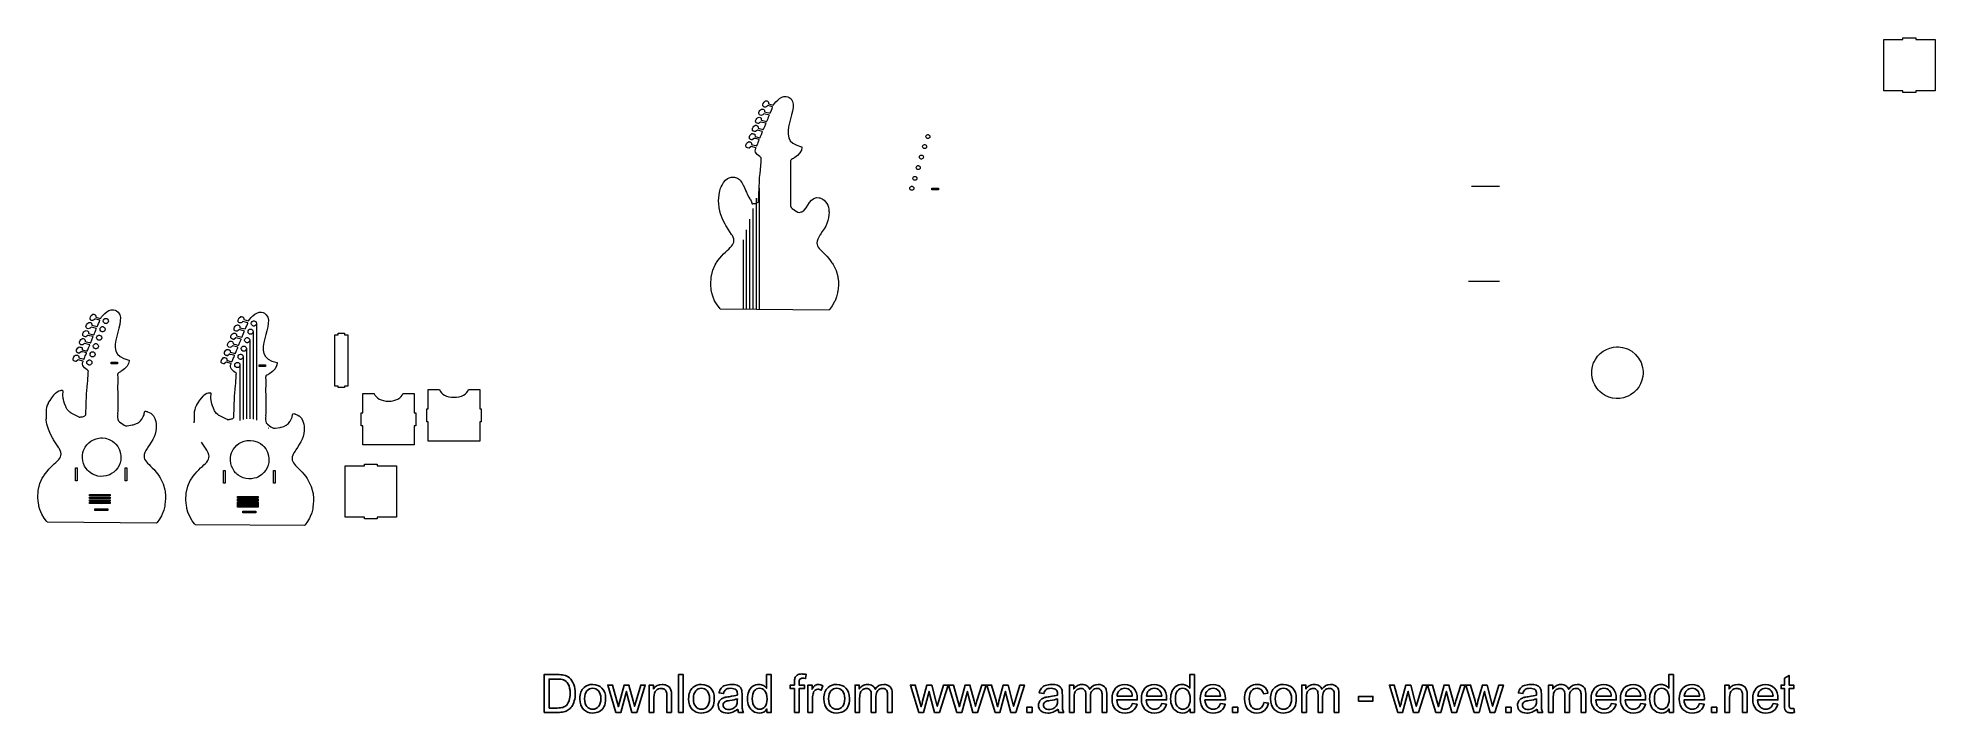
# Model space of a CAD drawing. Header units: millimetres. Extents: x -1050 to 1166, y -878 to -90.
import ezdxf

# ---------------------------------------------------------------- set-up
doc = ezdxf.new("R2010")
doc.units = ezdxf.units.MM
doc.header["$MEASUREMENT"] = 0
doc.layers.add('Layer 1', color=7, linetype='Continuous')

msp = doc.modelspace()

# ---------------------------------------------------------------- linework, layer by layer
at = {"layer": 'Layer 1', "lineweight": 9}
for points in [[(1106.0497, -151.409), (1106.0497, -151.409), (1106.0497, -91.405), (1106.0497, -91.405)], [(1106.0497, -91.405), (1106.0497, -91.405), (1128.5497, -91.405), (1128.5497, -91.405)], [(1128.5497, -91.405), (1128.5497, -91.405), (1128.5497, -89.532), (1128.5497, -89.532)], [(1128.5497, -89.532), (1128.5497, -89.532), (1143.5497, -89.532), (1143.5497, -89.532)], [(1143.5497, -89.532), (1143.5497, -89.532), (1143.5497, -91.405), (1143.5497, -91.405)], [(1143.5497, -91.405), (1143.5497, -91.405), (1166.0497, -91.405), (1166.0497, -91.405)], [(1166.0497, -91.405), (1166.0497, -91.405), (1166.0497, -151.409), (1166.0497, -151.409)], [(1128.5497, -151.409), (1128.5497, -151.409), (1106.0497, -151.409), (1106.0497, -151.409)], [(1128.5497, -153.282), (1128.5497, -153.282), (1128.5497, -151.409), (1128.5497, -151.409)], [(1143.5497, -153.282), (1143.5497, -153.282), (1128.5497, -153.282), (1128.5497, -153.282)], [(1166.0497, -151.409), (1166.0497, -151.409), (1143.5497, -151.409), (1143.5497, -151.409)], [(1143.5497, -151.409), (1143.5497, -151.409), (1143.5497, -153.282), (1143.5497, -153.282)], [(-703.052, -496.186), (-703.052, -496.186), (-703.076, -436.168), (-703.076, -436.168)], [(-703.076, -436.168), (-703.076, -436.168), (-699.303, -436.168), (-699.303, -436.168)], [(-699.303, -436.168), (-699.303, -436.168), (-699.303, -434.298), (-699.303, -434.298)], [(-699.303, -434.298), (-699.303, -434.298), (-691.8, -434.298), (-691.8, -434.298)], [(-691.8, -434.298), (-691.8, -434.298), (-691.8, -436.168), (-691.8, -436.168)], [(-691.8, -436.168), (-691.8, -436.168), (-688.075, -436.168), (-688.075, -436.168)], [(-688.075, -436.168), (-688.075, -436.168), (-688.054, -496.186), (-688.054, -496.186)], [(767.6698, -467.992), (767.6698, -467.992), (769.2598, -464.997), (769.2598, -464.997)], [(769.2598, -464.997), (769.2598, -464.997), (771.8198, -461.37), (771.8198, -461.37)], [(771.8198, -461.37), (771.8198, -461.37), (774.8498, -458.188), (774.8498, -458.188)], [(774.8498, -458.188), (774.8498, -458.188), (778.2798, -455.496), (778.2798, -455.496)], [(778.2798, -455.496), (778.2798, -455.496), (782.0698, -453.334), (782.0698, -453.334)], [(782.0698, -453.334), (782.0698, -453.334), (786.1598, -451.739), (786.1598, -451.739)], [(786.1598, -451.739), (786.1598, -451.739), (790.4698, -450.751), (790.4698, -450.751)], [(790.4698, -450.751), (790.4698, -450.751), (793.8298, -450.413), (793.8298, -450.413)], [(793.8298, -450.413), (793.8298, -450.413), (794.9498, -450.413), (794.9498, -450.413)], [(794.9498, -450.413), (794.9498, -450.413), (796.4598, -450.413), (796.4598, -450.413)], [(796.4598, -450.413), (796.4598, -450.413), (800.9998, -451.027), (800.9998, -451.027)], [(800.9998, -451.027), (800.9998, -451.027), (806.6298, -452.783), (806.6298, -452.783)], [(806.6298, -452.783), (806.6298, -452.783), (811.7198, -455.563), (811.7198, -455.563)], [(811.7198, -455.563), (811.7198, -455.563), (816.1598, -459.25), (816.1598, -459.25)], [(816.1598, -459.25), (816.1598, -459.25), (819.8198, -463.712), (819.8198, -463.712)], [(819.8198, -463.712), (819.8198, -463.712), (822.5898, -468.835), (822.5898, -468.835)], [(764.9898, -482.11), (764.9898, -482.11), (765.0898, -477.711), (765.0898, -477.711)], [(765.5298, -486.46), (765.5298, -486.46), (764.9898, -482.11), (764.9898, -482.11)], [(765.0898, -477.711), (765.0898, -477.711), (765.8298, -473.329), (765.8298, -473.329)], [(766.6898, -490.686), (766.6898, -490.686), (765.5298, -486.46), (765.5298, -486.46)], [(765.8298, -473.329), (765.8298, -473.329), (766.8098, -470.073), (766.8098, -470.073)], [(766.8098, -470.073), (766.8098, -470.073), (767.2398, -469.032), (767.2398, -469.032)], [(767.2398, -469.032), (767.2398, -469.032), (767.6698, -467.992), (767.6698, -467.992)], [(822.5898, -468.835), (822.5898, -468.835), (824.3398, -474.497), (824.3398, -474.497)], [(824.6198, -485.084), (824.6198, -485.084), (823.6298, -489.419), (823.6298, -489.419)], [(824.3398, -474.497), (824.3398, -474.497), (824.9498, -479.055), (824.9498, -479.055)], [(824.9498, -481.701), (824.9498, -481.701), (824.6198, -485.084), (824.6198, -485.084)], [(824.9498, -479.055), (824.9498, -479.055), (824.9498, -480.575), (824.9498, -480.575)], [(824.9498, -480.575), (824.9498, -480.575), (824.9498, -481.701), (824.9498, -481.701)], [(-699.303, -496.186), (-699.303, -496.186), (-703.052, -496.186), (-703.052, -496.186)], [(-699.303, -498.048), (-699.303, -498.048), (-699.303, -496.186), (-699.303, -496.186)], [(-691.8, -498.048), (-691.8, -498.048), (-699.303, -498.048), (-699.303, -498.048)], [(-688.054, -496.186), (-688.054, -496.186), (-691.8, -496.186), (-691.8, -496.186)], [(-691.8, -496.186), (-691.8, -496.186), (-691.8, -498.048), (-691.8, -498.048)], [(-670.365, -527.4809), (-670.365, -527.4809), (-670.365, -504.98), (-670.365, -504.98)], [(-670.365, -504.98), (-670.365, -504.98), (-657.203, -504.98), (-657.203, -504.98)], [(-657.203, -504.98), (-657.203, -504.98), (-657.058, -505.46), (-657.058, -505.46)], [(-657.058, -505.46), (-657.058, -505.46), (-656.378, -506.832), (-656.378, -506.832)], [(-656.378, -506.832), (-656.378, -506.832), (-655.09, -508.533), (-655.09, -508.533)], [(-655.09, -508.533), (-655.09, -508.533), (-653.39, -510.0569), (-653.39, -510.0569)], [(-627.3441, -510.0569), (-627.3441, -510.0569), (-625.6441, -508.533), (-625.6441, -508.533)], [(-625.6441, -508.533), (-625.6441, -508.533), (-624.3601, -506.832), (-624.3601, -506.832)], [(-624.3601, -506.832), (-624.3601, -506.832), (-623.6751, -505.46), (-623.6751, -505.46)], [(-623.6751, -505.46), (-623.6751, -505.46), (-623.5271, -504.98), (-623.5271, -504.98)], [(-623.5271, -504.98), (-623.5271, -504.98), (-610.3651, -504.98), (-610.3651, -504.98)], [(-610.3651, -504.98), (-610.3651, -504.98), (-610.3651, -527.4809), (-610.3651, -527.4809)], [(-593.9641, -522.9049), (-593.9641, -522.9049), (-593.9641, -500.405), (-593.9641, -500.405)], [(-593.9641, -500.405), (-593.9641, -500.405), (-580.8021, -500.405), (-580.8021, -500.405)], [(-580.8021, -500.405), (-580.8021, -500.405), (-580.6571, -500.885), (-580.6571, -500.885)], [(-580.6571, -500.885), (-580.6571, -500.885), (-579.9771, -502.253), (-579.9771, -502.253)], [(-579.9771, -502.253), (-579.9771, -502.253), (-578.6891, -503.957), (-578.6891, -503.957)], [(-578.6891, -503.957), (-578.6891, -503.957), (-576.9891, -505.481), (-576.9891, -505.481)], [(-576.9891, -505.481), (-576.9891, -505.481), (-574.9251, -506.794), (-574.9251, -506.794)], [(-574.9251, -506.794), (-574.9251, -506.794), (-572.5471, -507.87), (-572.5471, -507.87)], [(-572.5471, -507.87), (-572.5471, -507.87), (-569.8941, -508.677), (-569.8941, -508.677)], [(-569.8941, -508.677), (-569.8941, -508.677), (-567.0191, -509.1819), (-567.0191, -509.1819)], [(-567.0191, -509.1819), (-567.0191, -509.1819), (-564.7301, -509.3579), (-564.7301, -509.3579)], [(-564.7301, -509.3579), (-564.7301, -509.3579), (-563.9641, -509.3579), (-563.9641, -509.3579)], [(-563.9641, -509.3579), (-563.9641, -509.3579), (-563.2021, -509.3579), (-563.2021, -509.3579)], [(-563.2021, -509.3579), (-563.2021, -509.3579), (-560.9121, -509.1819), (-560.9121, -509.1819)], [(-560.9121, -509.1819), (-560.9121, -509.1819), (-558.0371, -508.677), (-558.0371, -508.677)], [(-558.0371, -508.677), (-558.0371, -508.677), (-555.3841, -507.87), (-555.3841, -507.87)], [(-555.3841, -507.87), (-555.3841, -507.87), (-553.0071, -506.794), (-553.0071, -506.794)], [(-553.0071, -506.794), (-553.0071, -506.794), (-550.9431, -505.481), (-550.9431, -505.481)], [(-550.9431, -505.481), (-550.9431, -505.481), (-549.2431, -503.957), (-549.2431, -503.957)], [(-549.2431, -503.957), (-549.2431, -503.957), (-547.9551, -502.253), (-547.9551, -502.253)], [(-547.9551, -502.253), (-547.9551, -502.253), (-547.2741, -500.885), (-547.2741, -500.885)], [(-547.2741, -500.885), (-547.2741, -500.885), (-547.1261, -500.405), (-547.1261, -500.405)], [(-547.1261, -500.405), (-547.1261, -500.405), (-533.9641, -500.405), (-533.9641, -500.405)], [(-533.9641, -500.405), (-533.9641, -500.405), (-533.9641, -522.9049), (-533.9641, -522.9049)], [(768.4498, -494.715), (768.4498, -494.715), (766.6898, -490.686), (766.6898, -490.686)], [(770.8098, -498.479), (770.8098, -498.479), (768.4498, -494.715), (768.4498, -494.715)], [(772.9498, -501.107), (772.9498, -501.107), (770.8098, -498.479), (770.8098, -498.479)], [(773.7398, -501.904), (773.7398, -501.904), (772.9498, -501.107), (772.9498, -501.107)], [(774.5298, -502.701), (774.5298, -502.701), (773.7398, -501.904), (773.7398, -501.904)], [(777.1498, -504.853), (777.1498, -504.853), (774.5298, -502.701), (774.5298, -502.701)], [(780.8898, -507.221), (780.8898, -507.221), (777.1498, -504.853), (777.1498, -504.853)], [(784.8998, -508.9949), (784.8998, -508.9949), (780.8898, -507.221), (780.8898, -507.221)], [(789.0998, -510.1589), (789.0998, -510.1589), (784.8998, -508.9949), (784.8998, -508.9949)], [(805.3998, -508.871), (805.3998, -508.871), (802.1598, -509.8559), (802.1598, -509.8559)], [(806.4298, -508.445), (806.4298, -508.445), (805.3998, -508.871), (805.3998, -508.871)], [(807.4698, -508.011), (807.4698, -508.011), (806.4298, -508.445), (806.4298, -508.445)], [(810.4398, -506.406), (810.4398, -506.406), (807.4698, -508.011), (807.4698, -508.011)], [(814.0498, -503.834), (814.0498, -503.834), (810.4398, -506.406), (810.4398, -506.406)], [(817.2198, -500.789), (817.2198, -500.789), (814.0498, -503.834), (814.0498, -503.834)], [(819.8998, -497.332), (819.8998, -497.332), (817.2198, -500.789), (817.2198, -500.789)], [(822.0398, -493.522), (822.0398, -493.522), (819.8998, -497.332), (819.8998, -497.332)], [(823.6298, -489.419), (823.6298, -489.419), (822.0398, -493.522), (822.0398, -493.522)], [(-672.242, -542.4809), (-672.242, -542.4809), (-672.242, -527.4809), (-672.242, -527.4809)], [(-672.242, -527.4809), (-672.242, -527.4809), (-670.365, -527.4809), (-670.365, -527.4809)], [(-653.39, -510.0569), (-653.39, -510.0569), (-651.326, -511.3729), (-651.326, -511.3729)], [(-651.326, -511.3729), (-651.326, -511.3729), (-648.948, -512.4489), (-648.948, -512.4489)], [(-648.948, -512.4489), (-648.948, -512.4489), (-646.295, -513.2569), (-646.295, -513.2569)], [(-646.295, -513.2569), (-646.295, -513.2569), (-643.42, -513.7609), (-643.42, -513.7609)], [(-643.42, -513.7609), (-643.42, -513.7609), (-641.131, -513.9369), (-641.131, -513.9369)], [(-641.131, -513.9369), (-641.131, -513.9369), (-640.365, -513.9369), (-640.365, -513.9369)], [(-640.365, -513.9369), (-640.365, -513.9369), (-639.603, -513.9369), (-639.603, -513.9369)], [(-639.603, -513.9369), (-639.603, -513.9369), (-637.314, -513.7609), (-637.314, -513.7609)], [(-637.314, -513.7609), (-637.314, -513.7609), (-634.438, -513.2569), (-634.438, -513.2569)], [(-634.438, -513.2569), (-634.438, -513.2569), (-631.785, -512.4489), (-631.785, -512.4489)], [(-631.785, -512.4489), (-631.785, -512.4489), (-629.4081, -511.3729), (-629.4081, -511.3729)], [(-629.4081, -511.3729), (-629.4081, -511.3729), (-627.3441, -510.0569), (-627.3441, -510.0569)], [(-610.3651, -527.4809), (-610.3651, -527.4809), (-608.4921, -527.4809), (-608.4921, -527.4809)], [(-608.4921, -527.4809), (-608.4921, -527.4809), (-608.4921, -542.4809), (-608.4921, -542.4809)], [(-595.8411, -537.9049), (-595.8411, -537.9049), (-595.8411, -522.9049), (-595.8411, -522.9049)], [(-595.8411, -522.9049), (-595.8411, -522.9049), (-593.9641, -522.9049), (-593.9641, -522.9049)], [(-533.9641, -522.9049), (-533.9641, -522.9049), (-532.0901, -522.9049), (-532.0901, -522.9049)], [(-532.0901, -522.9049), (-532.0901, -522.9049), (-532.0901, -537.9049), (-532.0901, -537.9049)], [(793.4298, -510.6989), (793.4298, -510.6989), (789.0998, -510.1589), (789.0998, -510.1589)], [(797.7998, -510.6039), (797.7998, -510.6039), (793.4298, -510.6989), (793.4298, -510.6989)], [(802.1598, -509.8559), (802.1598, -509.8559), (797.7998, -510.6039), (797.7998, -510.6039)], [(-670.365, -542.4809), (-670.365, -542.4809), (-672.242, -542.4809), (-672.242, -542.4809)], [(-670.365, -564.9809), (-670.365, -564.9809), (-670.365, -542.4809), (-670.365, -542.4809)], [(-608.4921, -542.4809), (-608.4921, -542.4809), (-610.3651, -542.4809), (-610.3651, -542.4809)], [(-610.3651, -542.4809), (-610.3651, -542.4809), (-610.3651, -564.9809), (-610.3651, -564.9809)], [(-593.9641, -537.9049), (-593.9641, -537.9049), (-595.8411, -537.9049), (-595.8411, -537.9049)], [(-593.9641, -560.4019), (-593.9641, -560.4019), (-593.9641, -537.9049), (-593.9641, -537.9049)], [(-532.0901, -537.9049), (-532.0901, -537.9049), (-533.9641, -537.9049), (-533.9641, -537.9049)], [(-533.9641, -537.9049), (-533.9641, -537.9049), (-533.9641, -560.4019), (-533.9641, -560.4019)], [(-610.3651, -564.9809), (-610.3651, -564.9809), (-670.365, -564.9809), (-670.365, -564.9809)], [(-533.9641, -560.4019), (-533.9641, -560.4019), (-593.9641, -560.4019), (-593.9641, -560.4019)], [(-833.096, -594.7689), (-833.096, -594.7689), (-831.146, -594.7689), (-831.146, -594.7689)], [(-833.096, -609.7689), (-833.096, -609.7689), (-833.096, -594.7689), (-833.096, -594.7689)], [(-831.146, -594.7689), (-831.146, -594.7689), (-831.146, -609.7689), (-831.146, -609.7689)], [(-775.008, -594.7689), (-775.008, -594.7689), (-773.058, -594.7689), (-773.058, -594.7689)], [(-775.008, -609.7689), (-775.008, -609.7689), (-775.008, -594.7689), (-775.008, -594.7689)], [(-773.058, -594.7689), (-773.058, -594.7689), (-773.058, -609.7689), (-773.058, -609.7689)], [(-691.2, -649.3019), (-691.2, -649.3019), (-691.2, -589.3049), (-691.2, -589.3049)], [(-691.2, -589.3049), (-691.2, -589.3049), (-668.7, -589.3049), (-668.7, -589.3049)], [(-668.7, -589.3049), (-668.7, -589.3049), (-668.7, -587.4279), (-668.7, -587.4279)], [(-668.7, -587.4279), (-668.7, -587.4279), (-653.7, -587.4279), (-653.7, -587.4279)], [(-653.7, -587.4279), (-653.7, -587.4279), (-653.7, -589.3049), (-653.7, -589.3049)], [(-653.7, -589.3049), (-653.7, -589.3049), (-631.2, -589.3049), (-631.2, -589.3049)], [(-631.2, -589.3049), (-631.2, -589.3049), (-631.2, -649.3019), (-631.2, -649.3019)], [(-831.146, -609.7689), (-831.146, -609.7689), (-833.096, -609.7689), (-833.096, -609.7689)], [(-773.058, -609.7689), (-773.058, -609.7689), (-775.008, -609.7689), (-775.008, -609.7689)], [(-810.594, -642.3519), (-810.594, -642.3519), (-795.594, -642.3519), (-795.594, -642.3519)], [(-810.594, -644.3029), (-810.594, -644.3029), (-810.594, -642.3519), (-810.594, -642.3519)], [(-795.594, -642.3519), (-795.594, -642.3519), (-795.594, -644.3029), (-795.594, -644.3029)], [(-795.594, -644.3029), (-795.594, -644.3029), (-810.594, -644.3029), (-810.594, -644.3029)], [(-668.7, -649.3019), (-668.7, -649.3019), (-691.2, -649.3019), (-691.2, -649.3019)], [(-668.7, -651.1789), (-668.7, -651.1789), (-668.7, -649.3019), (-668.7, -649.3019)], [(-653.7, -651.1789), (-653.7, -651.1789), (-668.7, -651.1789), (-668.7, -651.1789)], [(-631.2, -649.3019), (-631.2, -649.3019), (-653.7, -649.3019), (-653.7, -649.3019)], [(-653.7, -649.3019), (-653.7, -649.3019), (-653.7, -651.1789), (-653.7, -651.1789)]]:
    msp.add_open_spline(points, degree=3, dxfattribs=at)
at = {"layer": 'Layer 1', "color": 1, "lineweight": 9}
for points in [[(-207.9231, -177.62), (-207.9231, -177.62), (-207.8351, -176.463), (-207.8351, -176.463)], [(-207.8351, -176.463), (-207.8351, -176.463), (-207.4111, -175.292), (-207.4111, -175.292)], [(-207.4111, -175.292), (-207.4111, -175.292), (-206.7201, -174.219), (-206.7201, -174.219)], [(-206.7201, -174.219), (-206.7201, -174.219), (-205.8201, -173.359), (-205.8201, -173.359)], [(-205.8201, -173.359), (-205.8201, -173.359), (-204.7831, -172.812), (-204.7831, -172.812)], [(-204.7831, -172.812), (-204.7831, -172.812), (-203.9401, -172.667), (-203.9401, -172.667)], [(-203.9401, -172.667), (-203.9401, -172.667), (-203.6691, -172.703), (-203.6691, -172.703)], [(-203.6691, -172.703), (-203.6691, -172.703), (-203.4251, -172.731), (-203.4251, -172.731)], [(-203.4251, -172.731), (-203.4251, -172.731), (-202.6951, -172.911), (-202.6951, -172.911)], [(-203.1921, -167.63), (-203.1921, -167.63), (-202.8011, -166), (-202.8011, -166)], [(-203.0761, -168.825), (-203.0761, -168.825), (-203.1921, -167.63), (-203.1921, -167.63)], [(-202.9381, -169.189), (-202.9381, -169.189), (-203.0761, -168.825), (-203.0761, -168.825)], [(-202.7481, -169.365), (-202.7481, -169.365), (-202.9381, -169.189), (-202.9381, -169.189)], [(-202.8011, -166), (-202.8011, -166), (-201.7351, -164.416), (-201.7351, -164.416)], [(-202.1301, -169.841), (-202.1301, -169.841), (-202.7481, -169.365), (-202.7481, -169.365)], [(-202.6951, -172.911), (-202.6951, -172.911), (-202.0071, -173.235), (-202.0071, -173.235)], [(-201.3931, -170.237), (-201.3931, -170.237), (-202.1301, -169.841), (-202.1301, -169.841)], [(-202.0071, -173.235), (-202.0071, -173.235), (-201.5621, -173.644), (-201.5621, -173.644)], [(-201.7351, -164.416), (-201.7351, -164.416), (-200.4441, -163.287), (-200.4441, -163.287)], [(-201.5621, -173.644), (-201.5621, -173.644), (-201.3051, -174.11), (-201.3051, -174.11)], [(-200.7051, -170.406), (-200.7051, -170.406), (-201.3931, -170.237), (-201.3931, -170.237)], [(-201.3051, -174.11), (-201.3051, -174.11), (-201.1881, -174.607), (-201.1881, -174.607)], [(-201.1881, -174.607), (-201.1881, -174.607), (-201.1601, -175.105), (-201.1601, -175.105)], [(-201.1741, -175.571), (-201.1741, -175.571), (-201.1811, -175.878), (-201.1811, -175.878)], [(-201.1811, -175.878), (-201.1811, -175.878), (-201.1741, -175.98), (-201.1741, -175.98)], [(-201.1601, -175.105), (-201.1601, -175.105), (-201.1741, -175.571), (-201.1741, -175.571)], [(-201.1741, -175.98), (-201.1741, -175.98), (-194.8001, -177.38), (-194.8001, -177.38)], [(-200.0531, -170.364), (-200.0531, -170.364), (-200.7051, -170.406), (-200.7051, -170.406)], [(-200.4441, -163.287), (-200.4441, -163.287), (-199.9641, -162.994), (-199.9641, -162.994)], [(-199.4211, -170.134), (-199.4211, -170.134), (-200.0531, -170.364), (-200.0531, -170.364)], [(-199.9641, -162.994), (-199.9641, -162.994), (-199.6471, -163.026), (-199.6471, -163.026)], [(-199.6471, -163.026), (-199.6471, -163.026), (-198.7051, -163.174), (-198.7051, -163.174)], [(-198.7931, -169.743), (-198.7931, -169.743), (-199.4211, -170.134), (-199.4211, -170.134)], [(-198.1551, -169.21), (-198.1551, -169.21), (-198.7931, -169.743), (-198.7931, -169.743)], [(-198.7051, -163.174), (-198.7051, -163.174), (-197.8091, -163.41), (-197.8091, -163.41)], [(-197.6501, -168.727), (-197.6501, -168.727), (-198.1551, -169.21), (-198.1551, -169.21)], [(-197.8091, -163.41), (-197.8091, -163.41), (-197.2161, -163.71), (-197.2161, -163.71)], [(-197.4881, -168.561), (-197.4881, -168.561), (-197.6501, -168.727), (-197.6501, -168.727)], [(-191.8431, -170.155), (-191.8431, -170.155), (-197.4881, -168.561), (-197.4881, -168.561)], [(-197.2161, -163.71), (-197.2161, -163.71), (-196.8531, -164.088), (-196.8531, -164.088)], [(-196.8531, -164.088), (-196.8531, -164.088), (-196.6621, -164.543), (-196.6621, -164.543)], [(-196.6621, -164.543), (-196.6621, -164.543), (-196.5711, -165.086), (-196.5711, -165.086)], [(-196.5711, -165.086), (-196.5711, -165.086), (-196.5141, -165.725), (-196.5141, -165.725)], [(-196.5141, -165.725), (-196.5141, -165.725), (-196.4581, -166.286), (-196.4581, -166.286)], [(-196.4581, -166.286), (-196.4581, -166.286), (-196.4301, -166.469), (-196.4301, -166.469)], [(-196.4301, -166.469), (-196.4301, -166.469), (-191.0461, -168.021), (-191.0461, -168.021)], [(-194.8001, -177.38), (-194.8001, -177.38), (-194.5881, -176.999), (-194.5881, -176.999)], [(-194.5881, -176.999), (-194.5881, -176.999), (-194.0201, -175.828), (-194.0201, -175.828)], [(-194.0201, -175.828), (-194.0201, -175.828), (-193.1241, -173.81), (-193.1241, -173.81)], [(-193.1241, -173.81), (-193.1241, -173.81), (-192.3301, -171.775), (-192.3301, -171.775)], [(-192.3301, -171.775), (-192.3301, -171.775), (-191.9281, -170.565), (-191.9281, -170.565)], [(-191.9281, -170.565), (-191.9281, -170.565), (-191.8431, -170.155), (-191.8431, -170.155)], [(-191.0461, -168.021), (-191.0461, -168.021), (-190.7071, -167.548), (-190.7071, -167.548)], [(-190.7071, -167.548), (-190.7071, -167.548), (-189.6421, -166.166), (-189.6421, -166.166)], [(-189.6421, -166.166), (-189.6421, -166.166), (-187.9061, -164.134), (-187.9061, -164.134)], [(-187.9061, -164.134), (-187.9061, -164.134), (-185.8881, -162.109), (-185.8881, -162.109)], [(-185.8881, -162.109), (-185.8881, -162.109), (-183.6381, -160.281), (-183.6381, -160.281)], [(-183.6381, -160.281), (-183.6381, -160.281), (-181.1971, -158.835), (-181.1971, -158.835)], [(-181.1971, -158.835), (-181.1971, -158.835), (-178.6181, -157.96), (-178.6181, -157.96)], [(-178.6181, -157.96), (-178.6181, -157.96), (-175.9441, -157.84), (-175.9441, -157.84)], [(-175.9441, -157.84), (-175.9441, -157.84), (-173.8521, -158.348), (-173.8521, -158.348)], [(-173.8521, -158.348), (-173.8521, -158.348), (-173.2241, -158.662), (-173.2241, -158.662)], [(-173.2241, -158.662), (-173.2241, -158.662), (-172.4161, -159.068), (-172.4161, -159.068)], [(-172.4161, -159.068), (-172.4161, -159.068), (-170.2681, -160.835), (-170.2681, -160.835)], [(-170.2681, -160.835), (-170.2681, -160.835), (-168.5181, -163.654), (-168.5181, -163.654)], [(-168.4931, -175.02), (-168.4931, -175.02), (-169.5511, -179.458), (-169.5511, -179.458)], [(-168.5181, -163.654), (-168.5181, -163.654), (-167.7731, -167.023), (-167.7731, -167.023)], [(-167.8331, -170.843), (-167.8331, -170.843), (-168.4931, -175.02), (-168.4931, -175.02)], [(-167.7731, -167.023), (-167.7731, -167.023), (-167.8331, -170.843), (-167.8331, -170.843)], [(-215.4411, -196.536), (-215.4411, -196.536), (-215.3311, -195.492), (-215.3311, -195.492)], [(-215.1411, -197.584), (-215.1411, -197.584), (-215.4411, -196.536), (-215.4411, -196.536)], [(-215.3311, -195.492), (-215.3311, -195.492), (-215.1371, -194.839), (-215.1371, -194.839)], [(-214.4631, -198.307), (-214.4631, -198.307), (-215.1411, -197.584), (-215.1411, -197.584)], [(-215.1371, -194.839), (-215.1371, -194.839), (-215.0561, -194.631), (-215.0561, -194.631)], [(-215.0561, -194.631), (-215.0561, -194.631), (-214.9541, -194.37), (-214.9541, -194.37)], [(-214.9541, -194.37), (-214.9541, -194.37), (-214.5451, -193.633), (-214.5451, -193.633)], [(-214.5451, -193.633), (-214.5451, -193.633), (-213.7581, -192.617), (-213.7581, -192.617)], [(-214.1881, -198.452), (-214.1881, -198.452), (-214.4631, -198.307), (-214.4631, -198.307)], [(-213.8601, -198.625), (-213.8601, -198.625), (-214.1881, -198.452), (-214.1881, -198.452)], [(-212.7631, -198.931), (-212.7631, -198.931), (-213.8601, -198.625), (-213.8601, -198.625)], [(-213.7581, -192.617), (-213.7581, -192.617), (-212.7491, -191.837), (-212.7491, -191.837)], [(-211.6591, -198.745), (-211.6591, -198.745), (-212.7631, -198.931), (-212.7631, -198.931)], [(-212.7491, -191.837), (-212.7491, -191.837), (-211.8601, -191.548), (-211.8601, -191.548)], [(-211.8601, -191.548), (-211.8601, -191.548), (-211.5671, -191.566), (-211.5671, -191.566)], [(-211.6591, -186.859), (-211.6591, -186.859), (-211.6481, -186.531), (-211.6481, -186.531)], [(-211.4831, -187.851), (-211.4831, -187.851), (-211.6591, -186.859), (-211.6591, -186.859)], [(-210.6781, -198.088), (-210.6781, -198.088), (-211.6591, -198.745), (-211.6591, -198.745)], [(-211.6481, -186.531), (-211.6481, -186.531), (-211.6451, -186.32), (-211.6451, -186.32)], [(-211.6451, -186.32), (-211.6451, -186.32), (-211.4791, -185.688), (-211.4791, -185.688)], [(-211.5671, -191.566), (-211.5671, -191.566), (-211.1861, -191.583), (-211.1861, -191.583)], [(-210.8651, -188.715), (-210.8651, -188.715), (-211.4831, -187.851), (-211.4831, -187.851)], [(-211.4791, -185.688), (-211.4791, -185.688), (-211.0421, -184.739), (-211.0421, -184.739)], [(-211.1861, -191.583), (-211.1861, -191.583), (-210.0571, -191.929), (-210.0571, -191.929)], [(-211.0421, -184.739), (-211.0421, -184.739), (-210.3851, -183.794), (-210.3851, -183.794)], [(-209.7651, -189.265), (-209.7651, -189.265), (-210.8651, -188.715), (-210.8651, -188.715)], [(-209.8911, -197.379), (-209.8911, -197.379), (-210.6781, -198.088), (-210.6781, -198.088)], [(-210.3851, -183.794), (-210.3851, -183.794), (-209.5531, -182.972), (-209.5531, -182.972)], [(-210.0571, -191.929), (-210.0571, -191.929), (-209.1751, -192.701), (-209.1751, -192.701)], [(-209.6271, -197.147), (-209.6271, -197.147), (-209.8911, -197.379), (-209.8911, -197.379)], [(-208.5581, -189.558), (-208.5581, -189.558), (-209.7651, -189.265), (-209.7651, -189.265)], [(-203.5381, -198.685), (-203.5381, -198.685), (-209.6271, -197.147), (-209.6271, -197.147)], [(-209.5531, -182.972), (-209.5531, -182.972), (-208.6001, -182.383), (-208.6001, -182.383)], [(-209.1751, -192.701), (-209.1751, -192.701), (-208.8191, -193.686), (-208.8191, -193.686)], [(-208.8161, -194.451), (-208.8161, -194.451), (-208.8721, -194.691), (-208.8721, -194.691)], [(-208.8721, -194.691), (-208.8721, -194.691), (-208.5721, -194.843), (-208.5721, -194.843)], [(-208.8191, -193.686), (-208.8191, -193.686), (-208.8161, -194.451), (-208.8161, -194.451)], [(-208.6001, -182.383), (-208.6001, -182.383), (-207.5631, -182.15), (-207.5631, -182.15)], [(-208.5721, -194.843), (-208.5721, -194.843), (-207.5631, -195.171), (-207.5631, -195.171)], [(-208.1491, -189.629), (-208.1491, -189.629), (-208.5581, -189.558), (-208.5581, -189.558)], [(-205.8241, -187.808), (-205.8241, -187.808), (-208.1491, -189.629), (-208.1491, -189.629)], [(-207.6091, -178.65), (-207.6091, -178.65), (-207.9231, -177.62), (-207.9231, -177.62)], [(-207.0591, -179.303), (-207.0591, -179.303), (-207.6091, -178.65), (-207.6091, -178.65)], [(-207.5631, -182.15), (-207.5631, -182.15), (-206.4941, -182.379), (-206.4941, -182.379)], [(-207.5631, -195.171), (-207.5631, -195.171), (-205.7681, -195.682), (-205.7681, -195.682)], [(-206.8291, -179.448), (-206.8291, -179.448), (-207.0591, -179.303), (-207.0591, -179.303)], [(-206.5051, -179.649), (-206.5051, -179.649), (-206.8291, -179.448), (-206.8291, -179.448)], [(-205.3791, -180.037), (-205.3791, -180.037), (-206.5051, -179.649), (-206.5051, -179.649)], [(-206.4941, -182.379), (-206.4941, -182.379), (-205.6551, -182.947), (-205.6551, -182.947)], [(-199.3721, -189.265), (-199.3721, -189.265), (-205.8241, -187.808), (-205.8241, -187.808)], [(-205.7681, -195.682), (-205.7681, -195.682), (-203.9901, -196.176), (-203.9901, -196.176)], [(-205.6551, -182.947), (-205.6551, -182.947), (-205.4361, -183.191), (-205.4361, -183.191)], [(-205.4361, -183.191), (-205.4361, -183.191), (-205.3341, -183.304), (-205.3341, -183.304)], [(-204.2051, -179.896), (-204.2051, -179.896), (-205.3791, -180.037), (-205.3791, -180.037)], [(-205.3341, -183.304), (-205.3341, -183.304), (-205.0971, -183.713), (-205.0971, -183.713)], [(-205.0971, -183.713), (-205.0971, -183.713), (-205.0201, -184.207), (-205.0201, -184.207)], [(-205.0201, -184.207), (-205.0201, -184.207), (-205.0231, -184.789), (-205.0231, -184.789)], [(-205.0231, -184.789), (-205.0231, -184.789), (-204.9841, -185.381), (-204.9841, -185.381)], [(-204.9841, -185.381), (-204.9841, -185.381), (-204.9461, -185.575), (-204.9461, -185.575)], [(-204.9461, -185.575), (-204.9461, -185.575), (-198.7151, -186.958), (-198.7151, -186.958)], [(-203.1531, -179.211), (-203.1531, -179.211), (-204.2051, -179.896), (-204.2051, -179.896)], [(-203.9901, -196.176), (-203.9901, -196.176), (-203.0091, -196.483), (-203.0091, -196.483)], [(-203.9721, -200.159), (-203.9721, -200.159), (-203.5661, -198.931), (-203.5661, -198.931)], [(-203.5661, -198.931), (-203.5661, -198.931), (-203.5381, -198.685), (-203.5381, -198.685)], [(-202.3281, -178.432), (-202.3281, -178.432), (-203.1531, -179.211), (-203.1531, -179.211)], [(-203.0091, -196.483), (-203.0091, -196.483), (-202.7301, -196.614), (-202.7301, -196.614)], [(-202.7301, -196.614), (-202.7301, -196.614), (-202.3351, -196.004), (-202.3351, -196.004)], [(-202.3351, -196.004), (-202.3351, -196.004), (-201.0191, -192.913), (-201.0191, -192.913)], [(-202.0631, -178.164), (-202.0631, -178.164), (-202.3281, -178.432), (-202.3281, -178.432)], [(-195.5971, -179.811), (-195.5971, -179.811), (-202.0631, -178.164), (-202.0631, -178.164)], [(-201.0191, -192.913), (-201.0191, -192.913), (-199.7461, -189.858), (-199.7461, -189.858)], [(-199.7461, -189.858), (-199.7461, -189.858), (-199.3721, -189.265), (-199.3721, -189.265)], [(-198.7151, -186.958), (-198.7151, -186.958), (-198.4511, -186.584), (-198.4511, -186.584)], [(-198.4511, -186.584), (-198.4511, -186.584), (-197.8441, -185.328), (-197.8441, -185.328)], [(-197.8441, -185.328), (-197.8441, -185.328), (-197.1531, -183.469), (-197.1531, -183.469)], [(-197.1531, -183.469), (-197.1531, -183.469), (-196.4651, -181.568), (-196.4651, -181.568)], [(-196.4651, -181.568), (-196.4651, -181.568), (-195.8541, -180.224), (-195.8541, -180.224)], [(-195.8541, -180.224), (-195.8541, -180.224), (-195.5971, -179.811), (-195.5971, -179.811)], [(-173.7321, -197.838), (-173.7321, -197.838), (-173.7531, -202.106), (-173.7531, -202.106)], [(-173.1001, -193.34), (-173.1001, -193.34), (-173.7321, -197.838), (-173.7321, -197.838)], [(-172.0601, -188.715), (-172.0601, -188.715), (-173.1001, -193.34), (-173.1001, -193.34)], [(-170.8071, -184.051), (-170.8071, -184.051), (-172.0601, -188.715), (-172.0601, -188.715)], [(-169.5511, -179.458), (-169.5511, -179.458), (-170.8071, -184.051), (-170.8071, -184.051)], [(-222.9551, -215.614), (-222.9551, -215.614), (-222.9231, -215.276), (-222.9231, -215.276)], [(-222.8141, -216.659), (-222.8141, -216.659), (-222.9551, -215.614), (-222.9551, -215.614)], [(-222.9231, -215.276), (-222.9231, -215.276), (-222.8981, -214.958), (-222.8981, -214.958)], [(-222.8981, -214.958), (-222.8981, -214.958), (-222.6871, -214.013), (-222.6871, -214.013)], [(-222.1751, -217.459), (-222.1751, -217.459), (-222.8141, -216.659), (-222.8141, -216.659)], [(-222.6871, -214.013), (-222.6871, -214.013), (-222.1331, -212.873), (-222.1331, -212.873)], [(-220.9901, -217.9), (-220.9901, -217.9), (-222.1751, -217.459), (-222.1751, -217.459)], [(-222.1331, -212.873), (-222.1331, -212.873), (-221.1591, -211.79), (-221.1591, -211.79)], [(-221.1591, -211.79), (-221.1591, -211.79), (-220.0591, -210.933), (-220.0591, -210.933)], [(-219.6851, -218.126), (-219.6851, -218.126), (-220.9901, -217.9), (-220.9901, -217.9)], [(-220.0591, -210.933), (-220.0591, -210.933), (-219.6671, -210.686), (-219.6671, -210.686)], [(-219.2441, -218.186), (-219.2441, -218.186), (-219.6851, -218.126), (-219.6851, -218.126)], [(-219.6671, -210.686), (-219.6671, -210.686), (-219.2121, -210.746), (-219.2121, -210.746)], [(-217.0181, -216.256), (-217.0181, -216.256), (-219.2441, -218.186), (-219.2441, -218.186)], [(-219.2121, -210.746), (-219.2121, -210.746), (-217.8541, -211.06), (-217.8541, -211.06)], [(-219.0041, -205.529), (-219.0041, -205.529), (-218.8311, -204.654), (-218.8311, -204.654)], [(-218.9751, -205.811), (-218.9751, -205.811), (-219.0041, -205.529), (-219.0041, -205.529)], [(-218.9581, -205.991), (-218.9581, -205.991), (-218.9751, -205.811), (-218.9751, -205.811)], [(-218.8801, -206.53), (-218.8801, -206.53), (-218.9581, -205.991), (-218.9581, -205.991)], [(-218.7321, -207.081), (-218.7321, -207.081), (-218.8801, -206.53), (-218.8801, -206.53)], [(-218.8311, -204.654), (-218.8311, -204.654), (-218.2351, -203.489), (-218.2351, -203.489)], [(-218.5131, -207.497), (-218.5131, -207.497), (-218.7321, -207.081), (-218.7321, -207.081)], [(-218.1991, -207.811), (-218.1991, -207.811), (-218.5131, -207.497), (-218.5131, -207.497)], [(-218.2351, -203.489), (-218.2351, -203.489), (-217.2721, -202.354), (-217.2721, -202.354)], [(-217.7691, -208.054), (-217.7691, -208.054), (-218.1991, -207.811), (-218.1991, -207.811)], [(-217.8541, -211.06), (-217.8541, -211.06), (-216.7811, -211.67), (-216.7811, -211.67)], [(-217.2081, -208.266), (-217.2081, -208.266), (-217.7691, -208.054), (-217.7691, -208.054)], [(-217.2721, -202.354), (-217.2721, -202.354), (-216.3581, -201.532), (-216.3581, -201.532)], [(-216.4881, -208.478), (-216.4881, -208.478), (-217.2081, -208.266), (-217.2081, -208.266)], [(-211.0661, -217.823), (-211.0661, -217.823), (-217.0181, -216.256), (-217.0181, -216.256)], [(-216.7811, -211.67), (-216.7811, -211.67), (-216.3261, -212.609), (-216.3261, -212.609)], [(-215.8151, -208.658), (-215.8151, -208.658), (-216.4881, -208.478), (-216.4881, -208.478)], [(-216.3191, -213.642), (-216.3191, -213.642), (-216.3721, -213.974), (-216.3721, -213.974)], [(-216.3721, -213.974), (-216.3721, -213.974), (-216.1391, -214.076), (-216.1391, -214.076)], [(-216.3581, -201.532), (-216.3581, -201.532), (-216.0331, -201.285), (-216.0331, -201.285)], [(-216.3261, -212.609), (-216.3261, -212.609), (-216.3191, -213.642), (-216.3191, -213.642)], [(-216.1391, -214.076), (-216.1391, -214.076), (-215.1661, -214.383), (-215.1661, -214.383)], [(-216.0331, -201.285), (-216.0331, -201.285), (-215.7091, -201.33), (-215.7091, -201.33)], [(-215.5891, -208.721), (-215.5891, -208.721), (-215.8151, -208.658), (-215.8151, -208.658)], [(-215.7091, -201.33), (-215.7091, -201.33), (-214.7351, -201.475), (-214.7351, -201.475)], [(-213.1121, -206.742), (-213.1121, -206.742), (-215.5891, -208.721), (-215.5891, -208.721)], [(-215.1661, -214.383), (-215.1661, -214.383), (-213.3451, -214.888), (-213.3451, -214.888)], [(-214.7351, -201.475), (-214.7351, -201.475), (-213.7931, -201.651), (-213.7931, -201.651)], [(-213.7931, -201.651), (-213.7931, -201.651), (-213.1481, -201.849), (-213.1481, -201.849)], [(-213.3451, -214.888), (-213.3451, -214.888), (-211.5111, -215.311), (-211.5111, -215.311)], [(-213.1481, -201.849), (-213.1481, -201.849), (-212.7421, -202.11), (-212.7421, -202.11)], [(-212.8551, -206.83), (-212.8551, -206.83), (-213.1121, -206.742), (-213.1121, -206.742)], [(-211.9271, -207.07), (-211.9271, -207.07), (-212.8551, -206.83), (-212.8551, -206.83)], [(-212.7421, -202.11), (-212.7421, -202.11), (-212.5131, -202.48), (-212.5131, -202.48)], [(-212.5131, -202.48), (-212.5131, -202.48), (-212.4071, -202.999), (-212.4071, -202.999)], [(-212.4071, -202.999), (-212.4071, -202.999), (-212.3571, -203.705), (-212.3571, -203.705)], [(-212.3571, -203.705), (-212.3571, -203.705), (-212.3261, -204.407), (-212.3261, -204.407)], [(-212.3261, -204.407), (-212.3261, -204.407), (-212.3121, -204.64), (-212.3121, -204.64)], [(-212.3121, -204.64), (-212.3121, -204.64), (-206.5721, -206.111), (-206.5721, -206.111)], [(-212.0861, -221.361), (-212.0861, -221.361), (-211.9061, -219.685), (-211.9061, -219.685)], [(-211.7081, -222.885), (-211.7081, -222.885), (-212.0861, -221.361), (-212.0861, -221.361)], [(-210.2441, -207.479), (-210.2441, -207.479), (-211.9271, -207.07), (-211.9271, -207.07)], [(-211.9061, -219.685), (-211.9061, -219.685), (-211.3311, -218.257), (-211.3311, -218.257)], [(-211.5111, -215.311), (-211.5111, -215.311), (-210.5121, -215.484), (-210.5121, -215.484)], [(-211.3311, -218.257), (-211.3311, -218.257), (-211.0661, -217.823), (-211.0661, -217.823)], [(-210.5121, -215.484), (-210.5121, -215.484), (-210.2551, -215.477), (-210.2551, -215.477)], [(-210.2551, -215.477), (-210.2551, -215.477), (-210.1911, -215.367), (-210.1911, -215.367)], [(-208.5651, -207.913), (-208.5651, -207.913), (-210.2441, -207.479), (-210.2441, -207.479)], [(-210.1911, -215.367), (-210.1911, -215.367), (-210.0361, -215.018), (-210.0361, -215.018)], [(-210.0361, -215.018), (-210.0361, -215.018), (-209.6691, -214.168), (-209.6691, -214.168)], [(-209.6691, -214.168), (-209.6691, -214.168), (-209.2071, -213.06), (-209.2071, -213.06)], [(-209.2071, -213.06), (-209.2071, -213.06), (-208.7061, -211.829), (-208.7061, -211.829)], [(-208.7061, -211.829), (-208.7061, -211.829), (-208.2191, -210.605), (-208.2191, -210.605)], [(-207.6441, -208.192), (-207.6441, -208.192), (-208.5651, -207.913), (-208.5651, -207.913)], [(-208.2191, -210.605), (-208.2191, -210.605), (-207.8031, -209.522), (-207.8031, -209.522)], [(-207.8031, -209.522), (-207.8031, -209.522), (-207.5101, -208.71), (-207.5101, -208.71)], [(-207.3971, -208.312), (-207.3971, -208.312), (-207.6441, -208.192), (-207.6441, -208.192)], [(-207.5101, -208.71), (-207.5101, -208.71), (-207.4011, -208.414), (-207.4011, -208.414)], [(-207.4011, -208.414), (-207.4011, -208.414), (-207.3971, -208.312), (-207.3971, -208.312)], [(-206.5721, -206.111), (-206.5721, -206.111), (-206.4201, -205.924), (-206.4201, -205.924)], [(-206.4201, -205.924), (-206.4201, -205.924), (-205.8561, -204.774), (-205.8561, -204.774)], [(-205.8561, -204.774), (-205.8561, -204.774), (-204.8681, -202.488), (-204.8681, -202.488)], [(-204.8681, -202.488), (-204.8681, -202.488), (-203.9721, -200.159), (-203.9721, -200.159)], [(-173.7531, -202.106), (-173.7531, -202.106), (-172.9561, -206.051), (-172.9561, -206.051)], [(-172.9561, -206.051), (-172.9561, -206.051), (-171.1421, -209.571), (-171.1421, -209.571)], [(-171.1421, -209.571), (-171.1421, -209.571), (-168.1081, -212.577), (-168.1081, -212.577)], [(-168.1081, -212.577), (-168.1081, -212.577), (-163.6531, -214.965), (-163.6531, -214.965)], [(-163.6531, -214.965), (-163.6531, -214.965), (-159.1201, -216.352), (-159.1201, -216.352)], [(-158.2311, -220.483), (-158.2311, -220.483), (-159.8961, -223.845), (-159.8961, -223.845)], [(-159.1201, -216.352), (-159.1201, -216.352), (-157.5751, -216.637), (-157.5751, -216.637)], [(-157.6271, -217.604), (-157.6271, -217.604), (-158.2311, -220.483), (-158.2311, -220.483)], [(-157.5751, -216.637), (-157.5751, -216.637), (-157.6271, -217.604), (-157.6271, -217.604)], [(-16.5401, -216.221), (-16.5401, -216.221), (-16.3501, -215.54), (-16.3501, -215.54)], [(-16.5401, -216.447), (-16.5401, -216.447), (-16.5401, -216.221), (-16.5401, -216.221)], [(-16.5401, -216.673), (-16.5401, -216.673), (-16.5401, -216.447), (-16.5401, -216.447)], [(-16.3501, -217.354), (-16.3501, -217.354), (-16.5401, -216.673), (-16.5401, -216.673)], [(-16.3501, -215.54), (-16.3501, -215.54), (-15.8501, -214.799), (-15.8501, -214.799)], [(-15.8501, -218.094), (-15.8501, -218.094), (-16.3501, -217.354), (-16.3501, -217.354)], [(-15.8501, -214.799), (-15.8501, -214.799), (-15.1101, -214.299), (-15.1101, -214.299)], [(-15.1101, -218.595), (-15.1101, -218.595), (-15.8501, -218.094), (-15.8501, -218.094)], [(-15.1101, -214.299), (-15.1101, -214.299), (-14.4301, -214.115), (-14.4301, -214.115)], [(-14.4301, -218.779), (-14.4301, -218.779), (-15.1101, -218.595), (-15.1101, -218.595)], [(-14.4301, -214.115), (-14.4301, -214.115), (-14.2101, -214.115), (-14.2101, -214.115)], [(-14.2101, -218.779), (-14.2101, -218.779), (-14.4301, -218.779), (-14.4301, -218.779)], [(-14.2101, -214.115), (-14.2101, -214.115), (-13.9801, -214.115), (-13.9801, -214.115)], [(-13.9801, -218.779), (-13.9801, -218.779), (-14.2101, -218.779), (-14.2101, -218.779)], [(-13.9801, -214.115), (-13.9801, -214.115), (-13.3001, -214.299), (-13.3001, -214.299)], [(-13.3001, -218.595), (-13.3001, -218.595), (-13.9801, -218.779), (-13.9801, -218.779)], [(-13.3001, -214.299), (-13.3001, -214.299), (-12.5601, -214.799), (-12.5601, -214.799)], [(-12.5601, -218.094), (-12.5601, -218.094), (-13.3001, -218.595), (-13.3001, -218.595)], [(-12.7801, -204.512), (-12.7801, -204.512), (-12.6001, -203.832), (-12.6001, -203.832)], [(-12.7801, -204.738), (-12.7801, -204.738), (-12.7801, -204.512), (-12.7801, -204.512)], [(-12.7801, -204.964), (-12.7801, -204.964), (-12.7801, -204.738), (-12.7801, -204.738)], [(-12.6001, -205.645), (-12.6001, -205.645), (-12.7801, -204.964), (-12.7801, -204.964)], [(-12.6001, -203.832), (-12.6001, -203.832), (-12.1001, -203.091), (-12.1001, -203.091)], [(-12.1001, -206.386), (-12.1001, -206.386), (-12.6001, -205.645), (-12.6001, -205.645)], [(-12.5601, -214.799), (-12.5601, -214.799), (-12.0601, -215.54), (-12.0601, -215.54)], [(-12.0601, -217.354), (-12.0601, -217.354), (-12.5601, -218.094), (-12.5601, -218.094)], [(-12.1001, -203.091), (-12.1001, -203.091), (-11.3601, -202.59), (-11.3601, -202.59)], [(-11.3601, -206.887), (-11.3601, -206.887), (-12.1001, -206.386), (-12.1001, -206.386)], [(-12.0601, -215.54), (-12.0601, -215.54), (-11.8701, -216.221), (-11.8701, -216.221)], [(-11.8701, -216.673), (-11.8701, -216.673), (-12.0601, -217.354), (-12.0601, -217.354)], [(-11.8701, -216.221), (-11.8701, -216.221), (-11.8701, -216.447), (-11.8701, -216.447)], [(-11.8701, -216.447), (-11.8701, -216.447), (-11.8701, -216.673), (-11.8701, -216.673)], [(-11.3601, -202.59), (-11.3601, -202.59), (-10.6801, -202.406), (-10.6801, -202.406)], [(-10.6801, -207.07), (-10.6801, -207.07), (-11.3601, -206.887), (-11.3601, -206.887)], [(-10.6801, -202.406), (-10.6801, -202.406), (-10.4501, -202.406), (-10.4501, -202.406)], [(-10.4501, -207.07), (-10.4501, -207.07), (-10.6801, -207.07), (-10.6801, -207.07)], [(-10.4501, -202.406), (-10.4501, -202.406), (-10.2301, -202.406), (-10.2301, -202.406)], [(-10.2301, -207.07), (-10.2301, -207.07), (-10.4501, -207.07), (-10.4501, -207.07)], [(-10.2301, -202.406), (-10.2301, -202.406), (-9.5501, -202.59), (-9.5501, -202.59)], [(-9.5501, -206.887), (-9.5501, -206.887), (-10.2301, -207.07), (-10.2301, -207.07)], [(-9.5501, -202.59), (-9.5501, -202.59), (-8.8001, -203.091), (-8.8001, -203.091)], [(-8.8001, -206.386), (-8.8001, -206.386), (-9.5501, -206.887), (-9.5501, -206.887)], [(-8.8001, -203.091), (-8.8001, -203.091), (-8.3001, -203.832), (-8.3001, -203.832)], [(-8.3001, -205.645), (-8.3001, -205.645), (-8.8001, -206.386), (-8.8001, -206.386)], [(-8.3001, -203.832), (-8.3001, -203.832), (-8.1201, -204.512), (-8.1201, -204.512)], [(-8.1201, -204.964), (-8.1201, -204.964), (-8.3001, -205.645), (-8.3001, -205.645)], [(-8.1201, -204.512), (-8.1201, -204.512), (-8.1201, -204.738), (-8.1201, -204.738)], [(-8.1201, -204.738), (-8.1201, -204.738), (-8.1201, -204.964), (-8.1201, -204.964)], [(-210.8721, -224.293), (-210.8721, -224.293), (-211.7081, -222.885), (-211.7081, -222.885)], [(-209.6831, -225.623), (-209.6831, -225.623), (-210.8721, -224.293), (-210.8721, -224.293)], [(-208.2401, -226.9), (-208.2401, -226.9), (-209.6831, -225.623), (-209.6831, -225.623)], [(-206.6491, -228.17), (-206.6491, -228.17), (-208.2401, -226.9), (-208.2401, -226.9)], [(-205.4181, -229.129), (-205.4181, -229.129), (-206.6491, -228.17), (-206.6491, -228.17)], [(-206.4731, -247.89), (-206.4731, -247.89), (-206.0111, -243.576), (-206.0111, -243.576)], [(-206.0111, -243.576), (-206.0111, -243.576), (-205.7851, -241.208), (-205.7851, -241.208)], [(-205.7851, -241.208), (-205.7851, -241.208), (-205.7601, -240.471), (-205.7601, -240.471)], [(-205.7601, -240.471), (-205.7601, -240.471), (-205.3051, -232.195), (-205.3051, -232.195)], [(-205.0131, -229.457), (-205.0131, -229.457), (-205.4181, -229.129), (-205.4181, -229.129)], [(-205.3051, -232.195), (-205.3051, -232.195), (-205.2981, -231.976), (-205.2981, -231.976)], [(-205.2981, -231.976), (-205.2981, -231.976), (-205.2141, -230.745), (-205.2141, -230.745)], [(-205.2141, -230.745), (-205.2141, -230.745), (-205.0581, -229.62), (-205.0581, -229.62)], [(-205.0581, -229.62), (-205.0581, -229.62), (-205.0131, -229.457), (-205.0131, -229.457)], [(-170.8881, -242.207), (-170.8881, -242.207), (-170.9841, -248.793), (-170.9841, -248.793)], [(-170.9241, -233.225), (-170.9241, -233.225), (-170.9481, -233.864), (-170.9481, -233.864)], [(-170.9481, -233.864), (-170.9481, -233.864), (-170.8251, -237.144), (-170.8251, -237.144)], [(-170.9171, -232.964), (-170.9171, -232.964), (-170.9241, -233.225), (-170.9241, -233.225)], [(-170.5921, -232.191), (-170.5921, -232.191), (-170.9171, -232.964), (-170.9171, -232.964)], [(-170.7901, -240.919), (-170.7901, -240.919), (-170.8881, -242.207), (-170.8881, -242.207)], [(-170.8251, -237.144), (-170.8251, -237.144), (-170.7471, -240.33), (-170.7471, -240.33)], [(-170.7471, -240.33), (-170.7471, -240.33), (-170.7901, -240.919), (-170.7901, -240.919)], [(-169.7671, -231.461), (-169.7671, -231.461), (-170.5921, -232.191), (-170.5921, -232.191)], [(-168.5671, -230.812), (-168.5671, -230.812), (-169.7671, -231.461), (-169.7671, -231.461)], [(-167.4661, -230.237), (-167.4661, -230.237), (-168.5671, -230.812), (-168.5671, -230.812)], [(-167.1141, -230.022), (-167.1141, -230.022), (-167.4661, -230.237), (-167.4661, -230.237)], [(-165.9851, -229.33), (-165.9851, -229.33), (-167.1141, -230.022), (-167.1141, -230.022)], [(-162.7851, -226.949), (-162.7851, -226.949), (-165.9851, -229.33), (-165.9851, -229.33)], [(-159.8961, -223.845), (-159.8961, -223.845), (-162.7851, -226.949), (-162.7851, -226.949)], [(-24.1001, -240.824), (-24.1001, -240.824), (-23.9201, -240.143), (-23.9201, -240.143)], [(-24.1001, -241.053), (-24.1001, -241.053), (-24.1001, -240.824), (-24.1001, -240.824)], [(-24.1001, -241.279), (-24.1001, -241.279), (-24.1001, -241.053), (-24.1001, -241.053)], [(-23.9201, -241.96), (-23.9201, -241.96), (-24.1001, -241.279), (-24.1001, -241.279)], [(-23.9201, -240.143), (-23.9201, -240.143), (-23.4201, -239.402), (-23.4201, -239.402)], [(-23.4201, -242.701), (-23.4201, -242.701), (-23.9201, -241.96), (-23.9201, -241.96)], [(-23.4201, -239.402), (-23.4201, -239.402), (-22.6801, -238.905), (-22.6801, -238.905)], [(-22.6801, -243.202), (-22.6801, -243.202), (-23.4201, -242.701), (-23.4201, -242.701)], [(-22.6801, -238.905), (-22.6801, -238.905), (-22.0001, -238.721), (-22.0001, -238.721)], [(-22.0001, -243.385), (-22.0001, -243.385), (-22.6801, -243.202), (-22.6801, -243.202)], [(-22.0001, -238.721), (-22.0001, -238.721), (-21.7701, -238.721), (-21.7701, -238.721)], [(-21.7701, -243.385), (-21.7701, -243.385), (-22.0001, -243.385), (-22.0001, -243.385)], [(-21.7701, -238.721), (-21.7701, -238.721), (-21.5401, -238.721), (-21.5401, -238.721)], [(-21.5401, -243.385), (-21.5401, -243.385), (-21.7701, -243.385), (-21.7701, -243.385)], [(-21.5401, -238.721), (-21.5401, -238.721), (-20.8601, -238.905), (-20.8601, -238.905)], [(-20.8601, -243.202), (-20.8601, -243.202), (-21.5401, -243.385), (-21.5401, -243.385)], [(-20.8601, -238.905), (-20.8601, -238.905), (-20.1201, -239.402), (-20.1201, -239.402)], [(-20.1201, -242.701), (-20.1201, -242.701), (-20.8601, -243.202), (-20.8601, -243.202)], [(-20.3001, -228.456), (-20.3001, -228.456), (-20.1201, -227.775), (-20.1201, -227.775)], [(-20.3001, -228.685), (-20.3001, -228.685), (-20.3001, -228.456), (-20.3001, -228.456)], [(-20.3001, -228.911), (-20.3001, -228.911), (-20.3001, -228.685), (-20.3001, -228.685)], [(-20.1201, -229.591), (-20.1201, -229.591), (-20.3001, -228.911), (-20.3001, -228.911)], [(-20.1201, -227.775), (-20.1201, -227.775), (-19.6201, -227.034), (-19.6201, -227.034)], [(-19.6201, -230.332), (-19.6201, -230.332), (-20.1201, -229.591), (-20.1201, -229.591)], [(-20.1201, -239.402), (-20.1201, -239.402), (-19.6201, -240.143), (-19.6201, -240.143)], [(-19.6201, -241.96), (-19.6201, -241.96), (-20.1201, -242.701), (-20.1201, -242.701)], [(-19.6201, -227.034), (-19.6201, -227.034), (-18.8801, -226.536), (-18.8801, -226.536)], [(-18.8801, -230.833), (-18.8801, -230.833), (-19.6201, -230.332), (-19.6201, -230.332)], [(-19.6201, -240.143), (-19.6201, -240.143), (-19.4401, -240.824), (-19.4401, -240.824)], [(-19.4401, -241.279), (-19.4401, -241.279), (-19.6201, -241.96), (-19.6201, -241.96)], [(-19.4401, -240.824), (-19.4401, -240.824), (-19.4401, -241.053), (-19.4401, -241.053)], [(-19.4401, -241.053), (-19.4401, -241.053), (-19.4401, -241.279), (-19.4401, -241.279)], [(-18.8801, -226.536), (-18.8801, -226.536), (-18.2001, -226.353), (-18.2001, -226.353)], [(-18.2001, -231.017), (-18.2001, -231.017), (-18.8801, -230.833), (-18.8801, -230.833)], [(-18.2001, -226.353), (-18.2001, -226.353), (-17.9701, -226.353), (-17.9701, -226.353)], [(-17.9701, -231.017), (-17.9701, -231.017), (-18.2001, -231.017), (-18.2001, -231.017)], [(-17.9701, -226.353), (-17.9701, -226.353), (-17.7401, -226.353), (-17.7401, -226.353)], [(-17.7401, -231.017), (-17.7401, -231.017), (-17.9701, -231.017), (-17.9701, -231.017)], [(-17.7401, -226.353), (-17.7401, -226.353), (-17.0601, -226.536), (-17.0601, -226.536)], [(-17.0601, -230.833), (-17.0601, -230.833), (-17.7401, -231.017), (-17.7401, -231.017)], [(-17.0601, -226.536), (-17.0601, -226.536), (-16.3201, -227.034), (-16.3201, -227.034)], [(-16.3201, -230.332), (-16.3201, -230.332), (-17.0601, -230.833), (-17.0601, -230.833)], [(-16.3201, -227.034), (-16.3201, -227.034), (-15.8201, -227.775), (-15.8201, -227.775)], [(-15.8201, -229.591), (-15.8201, -229.591), (-16.3201, -230.332), (-16.3201, -230.332)], [(-15.8201, -227.775), (-15.8201, -227.775), (-15.6301, -228.456), (-15.6301, -228.456)], [(-15.6301, -228.911), (-15.6301, -228.911), (-15.8201, -229.591), (-15.8201, -229.591)], [(-15.6301, -228.456), (-15.6301, -228.456), (-15.6301, -228.685), (-15.6301, -228.685)], [(-15.6301, -228.685), (-15.6301, -228.685), (-15.6301, -228.911), (-15.6301, -228.911)], [(-253.5371, -268.062), (-253.5371, -268.062), (-252.6201, -265.074), (-252.6201, -265.074)], [(-252.6201, -265.074), (-252.6201, -265.074), (-252.2071, -264.125), (-252.2071, -264.125)], [(-252.2071, -264.125), (-252.2071, -264.125), (-251.9111, -263.433), (-251.9111, -263.433)], [(-251.9111, -263.433), (-251.9111, -263.433), (-250.9161, -261.405), (-250.9161, -261.405)], [(-250.9161, -261.405), (-250.9161, -261.405), (-249.1031, -258.431), (-249.1031, -258.431)], [(-249.1031, -258.431), (-249.1031, -258.431), (-246.6611, -255.623), (-246.6611, -255.623)], [(-246.6611, -255.623), (-246.6611, -255.623), (-244.3471, -253.831), (-244.3471, -253.831)], [(-244.3471, -253.831), (-244.3471, -253.831), (-243.4901, -253.4), (-243.4901, -253.4)], [(-243.4901, -253.4), (-243.4901, -253.4), (-242.6961, -253.002), (-242.6961, -253.002)], [(-242.6961, -253.002), (-242.6961, -253.002), (-240.0651, -252.286), (-240.0651, -252.286)], [(-240.0651, -252.286), (-240.0651, -252.286), (-236.4801, -252.265), (-236.4801, -252.265)], [(-236.4801, -252.265), (-236.4801, -252.265), (-232.9811, -253.4), (-232.9811, -253.4)], [(-232.9811, -253.4), (-232.9811, -253.4), (-230.4941, -255.055), (-230.4941, -255.055)], [(-230.4941, -255.055), (-230.4941, -255.055), (-229.8131, -255.75), (-229.8131, -255.75)], [(-229.8131, -255.75), (-229.8131, -255.75), (-229.2381, -256.335), (-229.2381, -256.335)], [(-229.2381, -256.335), (-229.2381, -256.335), (-227.7741, -258.353), (-227.7741, -258.353)], [(-227.7741, -258.353), (-227.7741, -258.353), (-226.1161, -261.327), (-226.1161, -261.327)], [(-226.1161, -261.327), (-226.1161, -261.327), (-224.7581, -264.347), (-224.7581, -264.347)], [(-224.7581, -264.347), (-224.7581, -264.347), (-223.9041, -266.404), (-223.9041, -266.404)], [(-208.1591, -280.247), (-208.1591, -280.247), (-207.2391, -256.724), (-207.2391, -256.724)], [(-207.2391, -256.724), (-207.2391, -256.724), (-207.2031, -255.683), (-207.2031, -255.683)], [(-207.2031, -255.683), (-207.2031, -255.683), (-206.9491, -252.557), (-206.9491, -252.557)], [(-206.9491, -252.557), (-206.9491, -252.557), (-206.4731, -247.89), (-206.4731, -247.89)], [(-170.9841, -248.793), (-170.9841, -248.793), (-170.8811, -255.401), (-170.8811, -255.401)], [(-170.8811, -255.401), (-170.8811, -255.401), (-170.8811, -256.699), (-170.8811, -256.699)], [(-170.8811, -256.699), (-170.8811, -256.699), (-170.8811, -256.706), (-170.8811, -256.706)], [(-170.8811, -256.706), (-170.8811, -256.706), (-170.8811, -256.72), (-170.8811, -256.72)], [(-170.8811, -256.72), (-170.8811, -256.72), (-170.8811, -256.724), (-170.8811, -256.724)], [(-170.8811, -256.724), (-170.8811, -256.724), (-170.8251, -273.456), (-170.8251, -273.456)], [(-31.5201, -264.936), (-31.5201, -264.936), (-31.3301, -264.255), (-31.3301, -264.255)], [(-31.5201, -265.166), (-31.5201, -265.166), (-31.5201, -264.936), (-31.5201, -264.936)], [(-31.5201, -265.391), (-31.5201, -265.391), (-31.5201, -265.166), (-31.5201, -265.166)], [(-31.3301, -266.072), (-31.3301, -266.072), (-31.5201, -265.391), (-31.5201, -265.391)], [(-31.3301, -264.255), (-31.3301, -264.255), (-30.8401, -263.515), (-30.8401, -263.515)], [(-30.8401, -263.515), (-30.8401, -263.515), (-30.0901, -263.017), (-30.0901, -263.017)], [(-30.0901, -263.017), (-30.0901, -263.017), (-29.4101, -262.834), (-29.4101, -262.834)], [(-29.4101, -262.834), (-29.4101, -262.834), (-29.1801, -262.834), (-29.1801, -262.834)], [(-29.1801, -262.834), (-29.1801, -262.834), (-28.9601, -262.834), (-28.9601, -262.834)], [(-28.9601, -262.834), (-28.9601, -262.834), (-28.2801, -263.017), (-28.2801, -263.017)], [(-28.2801, -263.017), (-28.2801, -263.017), (-27.5401, -263.515), (-27.5401, -263.515)], [(-27.9401, -253.305), (-27.9401, -253.305), (-27.7601, -252.624), (-27.7601, -252.624)], [(-27.9401, -253.534), (-27.9401, -253.534), (-27.9401, -253.305), (-27.9401, -253.305)], [(-27.9401, -253.76), (-27.9401, -253.76), (-27.9401, -253.534), (-27.9401, -253.534)], [(-27.7601, -254.441), (-27.7601, -254.441), (-27.9401, -253.76), (-27.9401, -253.76)], [(-27.7601, -252.624), (-27.7601, -252.624), (-27.2601, -251.883), (-27.2601, -251.883)], [(-27.2601, -255.182), (-27.2601, -255.182), (-27.7601, -254.441), (-27.7601, -254.441)], [(-27.5401, -263.515), (-27.5401, -263.515), (-27.0401, -264.255), (-27.0401, -264.255)], [(-27.2601, -251.883), (-27.2601, -251.883), (-26.5201, -251.386), (-26.5201, -251.386)], [(-26.5201, -255.683), (-26.5201, -255.683), (-27.2601, -255.182), (-27.2601, -255.182)], [(-27.0401, -264.255), (-27.0401, -264.255), (-26.8501, -264.936), (-26.8501, -264.936)], [(-26.8501, -265.391), (-26.8501, -265.391), (-27.0401, -266.072), (-27.0401, -266.072)], [(-26.8501, -264.936), (-26.8501, -264.936), (-26.8501, -265.166), (-26.8501, -265.166)], [(-26.8501, -265.166), (-26.8501, -265.166), (-26.8501, -265.391), (-26.8501, -265.391)], [(-26.5201, -251.386), (-26.5201, -251.386), (-25.8401, -251.203), (-25.8401, -251.203)], [(-25.8401, -255.866), (-25.8401, -255.866), (-26.5201, -255.683), (-26.5201, -255.683)], [(-25.8401, -251.203), (-25.8401, -251.203), (-25.6101, -251.203), (-25.6101, -251.203)], [(-25.6101, -255.866), (-25.6101, -255.866), (-25.8401, -255.866), (-25.8401, -255.866)], [(-25.6101, -251.203), (-25.6101, -251.203), (-25.3801, -251.203), (-25.3801, -251.203)], [(-25.3801, -255.866), (-25.3801, -255.866), (-25.6101, -255.866), (-25.6101, -255.866)], [(-25.3801, -251.203), (-25.3801, -251.203), (-24.7001, -251.386), (-24.7001, -251.386)], [(-24.7001, -255.683), (-24.7001, -255.683), (-25.3801, -255.866), (-25.3801, -255.866)], [(-24.7001, -251.386), (-24.7001, -251.386), (-23.9601, -251.883), (-23.9601, -251.883)], [(-23.9601, -255.182), (-23.9601, -255.182), (-24.7001, -255.683), (-24.7001, -255.683)], [(-23.9601, -251.883), (-23.9601, -251.883), (-23.4601, -252.624), (-23.4601, -252.624)], [(-23.4601, -254.441), (-23.4601, -254.441), (-23.9601, -255.182), (-23.9601, -255.182)], [(-23.4601, -252.624), (-23.4601, -252.624), (-23.2801, -253.305), (-23.2801, -253.305)], [(-23.2801, -253.76), (-23.2801, -253.76), (-23.4601, -254.441), (-23.4601, -254.441)], [(-23.2801, -253.305), (-23.2801, -253.305), (-23.2801, -253.534), (-23.2801, -253.534)], [(-23.2801, -253.534), (-23.2801, -253.534), (-23.2801, -253.76), (-23.2801, -253.76)], [(-5.7101, -265.166), (-5.7101, -265.166), (1.7899, -265.166), (1.7899, -265.166)], [(-5.7101, -267.116), (-5.7101, -267.116), (-5.7101, -265.166), (-5.7101, -265.166)], [(1.7899, -265.166), (1.7899, -265.166), (1.7899, -267.116), (1.7899, -267.116)], [(-254.8571, -279.622), (-254.8571, -279.622), (-254.7681, -276.553), (-254.7681, -276.553)], [(-254.8391, -280.645), (-254.8391, -280.645), (-254.8571, -279.622), (-254.8571, -279.622)], [(-254.8071, -282.452), (-254.8071, -282.452), (-254.8391, -280.645), (-254.8391, -280.645)], [(-254.2041, -287.856), (-254.2041, -287.856), (-254.8071, -282.452), (-254.8071, -282.452)], [(-254.7681, -276.553), (-254.7681, -276.553), (-254.3631, -272.285), (-254.3631, -272.285)], [(-254.3631, -272.285), (-254.3631, -272.285), (-253.5371, -268.062), (-253.5371, -268.062)], [(-252.5601, -295.021), (-252.5601, -295.021), (-254.2041, -287.856), (-254.2041, -287.856)], [(-223.9041, -266.404), (-223.9041, -266.404), (-223.6111, -267.088), (-223.6111, -267.088)], [(-223.6111, -267.088), (-223.6111, -267.088), (-223.3251, -267.762), (-223.3251, -267.762)], [(-223.3251, -267.762), (-223.3251, -267.762), (-222.4721, -269.79), (-222.4721, -269.79)], [(-222.4721, -269.79), (-222.4721, -269.79), (-221.1841, -272.694), (-221.1841, -272.694)], [(-221.1841, -272.694), (-221.1841, -272.694), (-219.6921, -275.569), (-219.6921, -275.569)], [(-219.6921, -275.569), (-219.6921, -275.569), (-218.4251, -277.576), (-218.4251, -277.576)], [(-218.4251, -277.576), (-218.4251, -277.576), (-217.9381, -278.194), (-217.9381, -278.194)], [(-217.9381, -278.194), (-217.9381, -278.194), (-217.6381, -278.578), (-217.6381, -278.578)], [(-217.6381, -278.578), (-217.6381, -278.578), (-216.8521, -279.831), (-216.8521, -279.831)], [(-216.8521, -279.831), (-216.8521, -279.831), (-216.3231, -281.097), (-216.3231, -281.097)], [(-216.3231, -281.097), (-216.3231, -281.097), (-216.1501, -282.032), (-216.1501, -282.032)], [(-216.1501, -282.032), (-216.1501, -282.032), (-216.1361, -282.674), (-216.1361, -282.674)], [(-216.1361, -282.674), (-216.1361, -282.674), (-216.0831, -283.055), (-216.0831, -283.055)], [(-216.0831, -283.055), (-216.0831, -283.055), (-215.7831, -283.214), (-215.7831, -283.214)], [(-215.7831, -283.214), (-215.7831, -283.214), (-215.0421, -283.193), (-215.0421, -283.193)], [(-215.0421, -283.193), (-215.0421, -283.193), (-214.0011, -283.065), (-214.0011, -283.065)], [(-214.0011, -283.065), (-214.0011, -283.065), (-213.6561, -283.023), (-213.6561, -283.023)], [(-213.6561, -283.023), (-213.6561, -283.023), (-213.4441, -282.995), (-213.4441, -282.995)], [(-213.4441, -282.995), (-213.4441, -282.995), (-212.8121, -282.907), (-212.8121, -282.907)], [(-212.8121, -282.907), (-212.8121, -282.907), (-211.9021, -282.755), (-211.9021, -282.755)], [(-211.9021, -282.755), (-211.9021, -282.755), (-210.9851, -282.55), (-210.9851, -282.55)], [(-210.9851, -282.55), (-210.9851, -282.55), (-210.1141, -282.282), (-210.1141, -282.282)], [(-210.1141, -282.282), (-210.1141, -282.282), (-209.3381, -281.93), (-209.3381, -281.93)], [(-209.3381, -281.93), (-209.3381, -281.93), (-208.7171, -281.485), (-208.7171, -281.485)], [(-208.7171, -281.485), (-208.7171, -281.485), (-208.3081, -280.928), (-208.3081, -280.928)], [(-208.3081, -280.928), (-208.3081, -280.928), (-208.1591, -280.416), (-208.1591, -280.416)], [(-208.1591, -280.416), (-208.1591, -280.416), (-208.1591, -280.247), (-208.1591, -280.247)], [(-170.9621, -280.921), (-170.9621, -280.921), (-171.0191, -283.27), (-171.0191, -283.27)], [(-171.0191, -283.27), (-171.0191, -283.27), (-170.8501, -285.542), (-170.8501, -285.542)], [(-170.9101, -279.453), (-170.9101, -279.453), (-170.9621, -280.921), (-170.9621, -280.921)], [(-170.9171, -276.151), (-170.9171, -276.151), (-170.9481, -278.444), (-170.9481, -278.444)], [(-170.9481, -278.444), (-170.9481, -278.444), (-170.9271, -278.97), (-170.9271, -278.97)], [(-170.9271, -278.97), (-170.9271, -278.97), (-170.9101, -279.453), (-170.9101, -279.453)], [(-170.8321, -273.939), (-170.8321, -273.939), (-170.9171, -276.151), (-170.9171, -276.151)], [(-170.8501, -285.542), (-170.8501, -285.542), (-170.4691, -286.914), (-170.4691, -286.914)], [(-170.8251, -273.456), (-170.8251, -273.456), (-170.8321, -273.939), (-170.8321, -273.939)], [(-170.4691, -286.914), (-170.4691, -286.914), (-170.2041, -287.271), (-170.2041, -287.271)], [(-170.2041, -287.271), (-170.2041, -287.271), (-170.0101, -287.528), (-170.0101, -287.528)], [(-170.0101, -287.528), (-170.0101, -287.528), (-168.8001, -288.791), (-168.8001, -288.791)], [(-155.0661, -290.689), (-155.0661, -290.689), (-152.7451, -288.008), (-152.7451, -288.008)], [(-152.7451, -288.008), (-152.7451, -288.008), (-150.6391, -284.914), (-150.6391, -284.914)], [(-150.6391, -284.914), (-150.6391, -284.914), (-148.5651, -281.785), (-148.5651, -281.785)], [(-148.5651, -281.785), (-148.5651, -281.785), (-146.3171, -279.001), (-146.3171, -279.001)], [(-146.3171, -279.001), (-146.3171, -279.001), (-143.7101, -276.941), (-143.7101, -276.941)], [(-143.7101, -276.941), (-143.7101, -276.941), (-140.5461, -275.975), (-140.5461, -275.975)], [(-140.5461, -275.975), (-140.5461, -275.975), (-137.5581, -276.197), (-137.5581, -276.197)], [(-137.5581, -276.197), (-137.5581, -276.197), (-136.6301, -276.49), (-136.6301, -276.49)], [(-136.6301, -276.49), (-136.6301, -276.49), (-135.9351, -276.708), (-135.9351, -276.708)], [(-135.9351, -276.708), (-135.9351, -276.708), (-133.9281, -277.619), (-133.9281, -277.619)], [(-133.9281, -277.619), (-133.9281, -277.619), (-131.6811, -279.107), (-131.6811, -279.107)], [(-131.6811, -279.107), (-131.6811, -279.107), (-129.8601, -280.885), (-129.8601, -280.885)], [(-129.8601, -280.885), (-129.8601, -280.885), (-128.4321, -282.893), (-128.4321, -282.893)], [(-128.4321, -282.893), (-128.4321, -282.893), (-127.3591, -285.066), (-127.3591, -285.066)], [(-127.3591, -285.066), (-127.3591, -285.066), (-126.6111, -287.338), (-126.6111, -287.338)], [(-126.6111, -287.338), (-126.6111, -287.338), (-126.1531, -289.645), (-126.1531, -289.645)], [(-30.8401, -266.813), (-30.8401, -266.813), (-31.3301, -266.072), (-31.3301, -266.072)], [(-30.0901, -267.31), (-30.0901, -267.31), (-30.8401, -266.813), (-30.8401, -266.813)], [(-29.4101, -267.497), (-29.4101, -267.497), (-30.0901, -267.31), (-30.0901, -267.31)], [(-29.1801, -267.497), (-29.1801, -267.497), (-29.4101, -267.497), (-29.4101, -267.497)], [(-28.9601, -267.497), (-28.9601, -267.497), (-29.1801, -267.497), (-29.1801, -267.497)], [(-28.2801, -267.31), (-28.2801, -267.31), (-28.9601, -267.497), (-28.9601, -267.497)], [(-27.5401, -266.813), (-27.5401, -266.813), (-28.2801, -267.31), (-28.2801, -267.31)], [(-27.0401, -266.072), (-27.0401, -266.072), (-27.5401, -266.813), (-27.5401, -266.813)], [(1.7899, -267.116), (1.7899, -267.116), (-5.7101, -267.116), (-5.7101, -267.116)], [(-249.9351, -302.027), (-249.9351, -302.027), (-252.5601, -295.021), (-252.5601, -295.021)], [(-247.3531, -307.157), (-247.3531, -307.157), (-249.9351, -302.027), (-249.9351, -302.027)], [(-246.3511, -308.783), (-246.3511, -308.783), (-247.3531, -307.157), (-247.3531, -307.157)], [(-245.7691, -309.725), (-245.7691, -309.725), (-246.3511, -308.783), (-246.3511, -308.783)], [(-239.7861, -318.978), (-239.7861, -318.978), (-245.7691, -309.725), (-245.7691, -309.725)], [(-168.8001, -288.791), (-168.8001, -288.791), (-167.3571, -289.934), (-167.3571, -289.934)], [(-167.3571, -289.934), (-167.3571, -289.934), (-167.0501, -290.132), (-167.0501, -290.132)], [(-167.0501, -290.132), (-167.0501, -290.132), (-166.3831, -290.566), (-166.3831, -290.566)], [(-166.3831, -290.566), (-166.3831, -290.566), (-164.4151, -291.92), (-164.4151, -291.92)], [(-164.4151, -291.92), (-164.4151, -291.92), (-162.3831, -293.07), (-162.3831, -293.07)], [(-162.3831, -293.07), (-162.3831, -293.07), (-160.3761, -293.363), (-160.3761, -293.363)], [(-160.3761, -293.363), (-160.3761, -293.363), (-158.4071, -292.859), (-158.4071, -292.859)], [(-158.4071, -292.859), (-158.4071, -292.859), (-157.8041, -292.583), (-157.8041, -292.583)], [(-157.8041, -292.583), (-157.8041, -292.583), (-157.0591, -292.241), (-157.0591, -292.241)], [(-157.0591, -292.241), (-157.0591, -292.241), (-155.0661, -290.689), (-155.0661, -290.689)], [(-129.8111, -309.238), (-129.8111, -309.238), (-131.6281, -312.399), (-131.6281, -312.399)], [(-128.3261, -306.141), (-128.3261, -306.141), (-129.8111, -309.238), (-129.8111, -309.238)], [(-127.1831, -302.983), (-127.1831, -302.983), (-128.3261, -306.141), (-128.3261, -306.141)], [(-126.3961, -299.642), (-126.3961, -299.642), (-127.1831, -302.983), (-127.1831, -302.983)], [(-125.9831, -295.995), (-125.9831, -295.995), (-126.3961, -299.642), (-126.3961, -299.642)], [(-126.1531, -289.645), (-126.1531, -289.645), (-125.9731, -291.352), (-125.9731, -291.352)], [(-125.9131, -292.936), (-125.9131, -292.936), (-125.9831, -295.995), (-125.9831, -295.995)], [(-125.9731, -291.352), (-125.9731, -291.352), (-125.9521, -291.92), (-125.9521, -291.92)], [(-125.9521, -291.92), (-125.9521, -291.92), (-125.9131, -292.936), (-125.9131, -292.936)], [(-239.8251, -332.842), (-239.8251, -332.842), (-238.6081, -331.248), (-238.6081, -331.248)], [(-239.1931, -319.92), (-239.1931, -319.92), (-239.7861, -318.978), (-239.7861, -318.978)], [(-238.8471, -320.471), (-238.8471, -320.471), (-239.1931, -319.92), (-239.1931, -319.92)], [(-237.9481, -322.21), (-237.9481, -322.21), (-238.8471, -320.471), (-238.8471, -320.471)], [(-238.6081, -331.248), (-238.6081, -331.248), (-237.6971, -329.632), (-237.6971, -329.632)], [(-237.2181, -324.288), (-237.2181, -324.288), (-237.9481, -322.21), (-237.9481, -322.21)], [(-237.6971, -329.632), (-237.6971, -329.632), (-237.1331, -327.96), (-237.1331, -327.96)], [(-236.9601, -326.189), (-236.9601, -326.189), (-237.2181, -324.288), (-237.2181, -324.288)], [(-237.1331, -327.96), (-237.1331, -327.96), (-236.9601, -326.189), (-236.9601, -326.189)], [(-139.8231, -326.902), (-139.8231, -326.902), (-140.0801, -328.881), (-140.0801, -328.881)], [(-140.0801, -328.881), (-140.0801, -328.881), (-139.9221, -330.68), (-139.9221, -330.68)], [(-139.9221, -330.68), (-139.9221, -330.68), (-139.3891, -332.349), (-139.3891, -332.349)], [(-139.1171, -324.697), (-139.1171, -324.697), (-139.8231, -326.902), (-139.8231, -326.902)], [(-139.3891, -332.349), (-139.3891, -332.349), (-138.5211, -333.94), (-138.5211, -333.94)], [(-137.9181, -322.213), (-137.9181, -322.213), (-139.1171, -324.697), (-139.1171, -324.697)], [(-136.6481, -320.086), (-136.6481, -320.086), (-137.9181, -322.213), (-137.9181, -322.213)], [(-136.1891, -319.402), (-136.1891, -319.402), (-136.6481, -320.086), (-136.6481, -320.086)], [(-135.5791, -318.488), (-135.5791, -318.488), (-136.1891, -319.402), (-136.1891, -319.402)], [(-133.7591, -315.747), (-133.7591, -315.747), (-135.5791, -318.488), (-135.5791, -318.488)], [(-131.6281, -312.399), (-131.6281, -312.399), (-133.7591, -315.747), (-133.7591, -315.747)], [(-261.7571, -360.878), (-261.7571, -360.878), (-258.9561, -354.545), (-258.9561, -354.545)], [(-258.9561, -354.545), (-258.9561, -354.545), (-257.7461, -352.605), (-257.7461, -352.605)], [(-257.7461, -352.605), (-257.7461, -352.605), (-257.2481, -351.804), (-257.2481, -351.804)], [(-257.2481, -351.804), (-257.2481, -351.804), (-255.6361, -349.469), (-255.6361, -349.469)], [(-255.6361, -349.469), (-255.6361, -349.469), (-253.4561, -346.657), (-253.4561, -346.657)], [(-253.4561, -346.657), (-253.4561, -346.657), (-251.2551, -344.131), (-251.2551, -344.131)], [(-251.2551, -344.131), (-251.2551, -344.131), (-249.0641, -341.852), (-249.0641, -341.852)], [(-249.0641, -341.852), (-249.0641, -341.852), (-246.9371, -339.785), (-246.9371, -339.785)], [(-246.9371, -339.785), (-246.9371, -339.785), (-244.9081, -337.887), (-244.9081, -337.887)], [(-244.9081, -337.887), (-244.9081, -337.887), (-243.0171, -336.123), (-243.0171, -336.123)], [(-243.0171, -336.123), (-243.0171, -336.123), (-241.3101, -334.455), (-241.3101, -334.455)], [(-241.3101, -334.455), (-241.3101, -334.455), (-239.8251, -332.842), (-239.8251, -332.842)], [(-138.5211, -333.94), (-138.5211, -333.94), (-137.3571, -335.502), (-137.3571, -335.502)], [(-137.3571, -335.502), (-137.3571, -335.502), (-135.9351, -337.086), (-135.9351, -337.086)], [(-135.9351, -337.086), (-135.9351, -337.086), (-134.2911, -338.737), (-134.2911, -338.737)], [(-134.2911, -338.737), (-134.2911, -338.737), (-132.4711, -340.515), (-132.4711, -340.515)], [(-132.4711, -340.515), (-132.4711, -340.515), (-130.5061, -342.456), (-130.5061, -342.456)], [(-130.5061, -342.456), (-130.5061, -342.456), (-128.4391, -344.622), (-128.4391, -344.622)], [(-128.4391, -344.622), (-128.4391, -344.622), (-126.3041, -347.056), (-126.3041, -347.056)], [(-126.3041, -347.056), (-126.3041, -347.056), (-124.1491, -349.808), (-124.1491, -349.808)], [(-124.1491, -349.808), (-124.1491, -349.808), (-122.5151, -352.132), (-122.5151, -352.132)], [(-122.5151, -352.132), (-122.5151, -352.132), (-122.0041, -352.93), (-122.0041, -352.93)], [(-122.0041, -352.93), (-122.0041, -352.93), (-121.1431, -354.281), (-121.1431, -354.281)], [(-121.1431, -354.281), (-121.1431, -354.281), (-117.7601, -361.241), (-117.7601, -361.241)], [(-264.0461, -377.472), (-264.0461, -377.472), (-263.7251, -369.154), (-263.7251, -369.154)], [(-263.7251, -369.154), (-263.7251, -369.154), (-261.7571, -360.878), (-261.7571, -360.878)], [(-117.7601, -361.241), (-117.7601, -361.241), (-115.6931, -368.353), (-115.6931, -368.353)], [(-115.6931, -368.353), (-115.6931, -368.353), (-115.4881, -369.782), (-115.4881, -369.782)], [(-115.4881, -369.782), (-115.4881, -369.782), (-115.3261, -370.925), (-115.3261, -370.925)], [(-115.3261, -370.925), (-115.3261, -370.925), (-115.0051, -374.378), (-115.0051, -374.378)], [(-115.0051, -374.378), (-115.0051, -374.378), (-114.9631, -378.224), (-114.9631, -378.224)], [(-263.4641, -383.787), (-263.4641, -383.787), (-264.0461, -377.472), (-264.0461, -377.472)], [(-263.1081, -385.865), (-263.1081, -385.865), (-263.4641, -383.787), (-263.4641, -383.787)], [(-262.8751, -387.234), (-262.8751, -387.234), (-263.1081, -385.865), (-263.1081, -385.865)], [(-261.7641, -391.273), (-261.7641, -391.273), (-262.8751, -387.234), (-262.8751, -387.234)], [(-259.6191, -396.487), (-259.6191, -396.487), (-261.7641, -391.273), (-261.7641, -391.273)], [(-256.6951, -401.444), (-256.6951, -401.444), (-259.6191, -396.487), (-259.6191, -396.487)], [(-119.7571, -398.389), (-119.7571, -398.389), (-122.1341, -402.477), (-122.1341, -402.477)], [(-119.3371, -397.542), (-119.3371, -397.542), (-119.7571, -398.389), (-119.7571, -398.389)], [(-118.8961, -396.656), (-118.8961, -396.656), (-119.3371, -397.542), (-119.3371, -397.542)], [(-117.1141, -392.099), (-117.1141, -392.099), (-118.8961, -396.656), (-118.8961, -396.656)], [(-115.9681, -387.459), (-115.9681, -387.459), (-117.1141, -392.099), (-117.1141, -392.099)], [(-115.8441, -386.535), (-115.8441, -386.535), (-115.9681, -387.459), (-115.9681, -387.459)], [(-115.6961, -385.41), (-115.6961, -385.41), (-115.8441, -386.535), (-115.8441, -386.535)], [(-115.2731, -382.037), (-115.2731, -382.037), (-115.6961, -385.41), (-115.6961, -385.41)], [(-114.9631, -378.224), (-114.9631, -378.224), (-115.2731, -382.037), (-115.2731, -382.037)], [(-254.0131, -404.985), (-254.0131, -404.985), (-256.6951, -401.444), (-256.6951, -401.444)], [(-253.0221, -406.079), (-253.0221, -406.079), (-254.0131, -404.985), (-254.0131, -404.985)], [(-253.0221, -406.079), (-253.0221, -406.079), (-125.5781, -407.102), (-125.5781, -407.102)], [(-124.9431, -406.358), (-124.9431, -406.358), (-125.5781, -407.102), (-125.5781, -407.102)], [(-122.1341, -402.477), (-122.1341, -402.477), (-124.9431, -406.358), (-124.9431, -406.358)], [(-791.619, -471.322), (-791.619, -471.322), (-784.119, -471.322), (-784.119, -471.322)], [(-791.619, -473.273), (-791.619, -473.273), (-791.619, -471.322), (-791.619, -471.322)], [(-784.119, -473.273), (-784.119, -473.273), (-791.619, -473.273), (-791.619, -473.273)], [(-784.119, -471.322), (-784.119, -471.322), (-784.119, -473.273), (-784.119, -473.273)], [(-824.479, -576.7139), (-824.479, -576.7139), (-823.746, -574.2869), (-823.746, -574.2869)], [(-823.746, -574.2869), (-823.746, -574.2869), (-823.424, -573.5109), (-823.424, -573.5109)], [(-823.424, -573.5109), (-823.424, -573.5109), (-823.103, -572.7309), (-823.103, -572.7309)], [(-823.103, -572.7309), (-823.103, -572.7309), (-821.905, -570.4979), (-821.905, -570.4979)], [(-821.905, -570.4979), (-821.905, -570.4979), (-819.987, -567.7919), (-819.987, -567.7919)], [(-819.987, -567.7919), (-819.987, -567.7919), (-817.717, -565.4179), (-817.717, -565.4179)], [(-817.717, -565.4179), (-817.717, -565.4179), (-815.138, -563.4109), (-815.138, -563.4109)], [(-815.138, -563.4109), (-815.138, -563.4109), (-812.296, -561.7949), (-812.296, -561.7949)], [(-812.296, -561.7949), (-812.296, -561.7949), (-809.236, -560.6059), (-809.236, -560.6059)], [(-809.236, -560.6059), (-809.236, -560.6059), (-806.001, -559.8689), (-806.001, -559.8689)], [(-806.001, -559.8689), (-806.001, -559.8689), (-803.479, -559.6189), (-803.479, -559.6189)], [(-803.479, -559.6189), (-803.479, -559.6189), (-802.638, -559.6189), (-802.638, -559.6189)], [(-802.638, -559.6189), (-802.638, -559.6189), (-801.535, -559.6189), (-801.535, -559.6189)], [(-801.535, -559.6189), (-801.535, -559.6189), (-798.228, -560.0559), (-798.228, -560.0559)], [(-798.228, -560.0559), (-798.228, -560.0559), (-794.027, -561.3329), (-794.027, -561.3329)], [(-794.027, -561.3329), (-794.027, -561.3329), (-790.154, -563.3999), (-790.154, -563.3999)], [(-790.154, -563.3999), (-790.154, -563.3999), (-787.507, -565.4289), (-787.507, -565.4289)], [(-787.507, -565.4289), (-787.507, -565.4289), (-786.727, -566.2119), (-786.727, -566.2119)], [(-786.727, -566.2119), (-786.727, -566.2119), (-785.948, -566.9879), (-785.948, -566.9879)], [(-785.948, -566.9879), (-785.948, -566.9879), (-783.918, -569.6369), (-783.918, -569.6369)], [(-783.918, -569.6369), (-783.918, -569.6369), (-781.85, -573.5109), (-781.85, -573.5109)], [(-781.85, -573.5109), (-781.85, -573.5109), (-780.574, -577.7089), (-780.574, -577.7089)], [(-1005.9917, -591.9049), (-1005.9917, -591.9049), (-1004.0419, -591.9049), (-1004.0419, -591.9049)], [(-1005.9917, -606.9049), (-1005.9917, -606.9049), (-1005.9917, -591.9049), (-1005.9917, -591.9049)], [(-1004.0419, -591.9049), (-1004.0419, -591.9049), (-1004.0419, -606.9049), (-1004.0419, -606.9049)], [(-947.902, -591.9049), (-947.902, -591.9049), (-945.952, -591.9049), (-945.952, -591.9049)], [(-947.902, -606.9049), (-947.902, -606.9049), (-947.902, -591.9049), (-947.902, -591.9049)], [(-945.952, -591.9049), (-945.952, -591.9049), (-945.952, -606.9049), (-945.952, -606.9049)], [(-825.109, -583.2649), (-825.109, -583.2649), (-825.036, -579.9809), (-825.036, -579.9809)], [(-824.705, -586.5069), (-824.705, -586.5069), (-825.109, -583.2649), (-825.109, -583.2649)], [(-825.036, -579.9809), (-825.036, -579.9809), (-824.479, -576.7139), (-824.479, -576.7139)], [(-823.837, -589.6609), (-823.837, -589.6609), (-824.705, -586.5069), (-824.705, -586.5069)], [(-822.514, -592.6669), (-822.514, -592.6669), (-823.837, -589.6609), (-823.837, -589.6609)], [(-820.747, -595.4709), (-820.747, -595.4709), (-822.514, -592.6669), (-822.514, -592.6669)], [(-819.142, -597.4329), (-819.142, -597.4329), (-820.747, -595.4709), (-820.747, -595.4709)], [(-818.547, -598.0289), (-818.547, -598.0289), (-819.142, -597.4329), (-819.142, -597.4329)], [(-817.953, -598.6219), (-817.953, -598.6219), (-818.547, -598.0289), (-818.547, -598.0289)], [(-785.937, -597.1999), (-785.937, -597.1999), (-788.31, -599.4679), (-788.31, -599.4679)], [(-783.929, -594.6209), (-783.929, -594.6209), (-785.937, -597.1999), (-785.937, -597.1999)], [(-782.315, -591.7779), (-782.315, -591.7779), (-783.929, -594.6209), (-783.929, -594.6209)], [(-781.125, -588.7159), (-781.125, -588.7159), (-782.315, -591.7779), (-782.315, -591.7779)], [(-780.389, -585.4809), (-780.389, -585.4809), (-781.125, -588.7159), (-781.125, -588.7159)], [(-780.574, -577.7089), (-780.574, -577.7089), (-780.137, -581.0149), (-780.137, -581.0149)], [(-780.137, -582.9619), (-780.137, -582.9619), (-780.389, -585.4809), (-780.389, -585.4809)], [(-780.137, -581.0149), (-780.137, -581.0149), (-780.137, -582.1189), (-780.137, -582.1189)], [(-780.137, -582.1189), (-780.137, -582.1189), (-780.137, -582.9619), (-780.137, -582.9619)], [(-1004.0419, -606.9049), (-1004.0419, -606.9049), (-1005.9917, -606.9049), (-1005.9917, -606.9049)], [(-945.952, -606.9049), (-945.952, -606.9049), (-947.902, -606.9049), (-947.902, -606.9049)], [(-815.991, -600.2299), (-815.991, -600.2299), (-817.953, -598.6219), (-817.953, -598.6219)], [(-813.183, -601.9939), (-813.183, -601.9939), (-815.991, -600.2299), (-815.991, -600.2299)], [(-810.178, -603.3169), (-810.178, -603.3169), (-813.183, -601.9939), (-813.183, -601.9939)], [(-807.026, -604.1849), (-807.026, -604.1849), (-810.178, -603.3169), (-810.178, -603.3169)], [(-803.783, -604.5909), (-803.783, -604.5909), (-807.026, -604.1849), (-807.026, -604.1849)], [(-800.5, -604.5199), (-800.5, -604.5199), (-803.783, -604.5909), (-803.783, -604.5909)], [(-797.23, -603.9589), (-797.23, -603.9589), (-800.5, -604.5199), (-800.5, -604.5199)], [(-794.803, -603.2289), (-794.803, -603.2289), (-797.23, -603.9589), (-797.23, -603.9589)], [(-794.026, -602.9079), (-794.026, -602.9079), (-794.803, -603.2289), (-794.803, -603.2289)], [(-793.25, -602.5829), (-793.25, -602.5829), (-794.026, -602.9079), (-794.026, -602.9079)], [(-791.016, -601.3869), (-791.016, -601.3869), (-793.25, -602.5829), (-793.25, -602.5829)], [(-788.31, -599.4679), (-788.31, -599.4679), (-791.016, -601.3869), (-791.016, -601.3869)], [(-983.4898, -639.4869), (-983.4898, -639.4869), (-968.4897, -639.4869), (-968.4897, -639.4869)], [(-983.4898, -641.4349), (-983.4898, -641.4349), (-983.4898, -639.4869), (-983.4898, -639.4869)], [(-968.4897, -641.4349), (-968.4897, -641.4349), (-983.4898, -641.4349), (-983.4898, -641.4349)], [(-968.4897, -639.4869), (-968.4897, -639.4869), (-968.4897, -641.4349), (-968.4897, -641.4349)], [(-816.925, -625.0479), (-816.925, -625.0479), (-792.815, -625.0479), (-792.815, -625.0479)], [(-816.925, -627.2989), (-816.925, -627.2989), (-816.925, -625.0479), (-816.925, -625.0479)], [(-792.815, -627.2989), (-792.815, -627.2989), (-816.925, -627.2989), (-816.925, -627.2989)], [(-816.925, -628.5199), (-816.925, -628.5199), (-792.815, -628.5199), (-792.815, -628.5199)], [(-816.925, -630.7699), (-816.925, -630.7699), (-816.925, -628.5199), (-816.925, -628.5199)], [(-792.815, -630.7699), (-792.815, -630.7699), (-816.925, -630.7699), (-816.925, -630.7699)], [(-816.925, -631.9939), (-816.925, -631.9939), (-792.815, -631.9939), (-792.815, -631.9939)], [(-816.925, -634.2419), (-816.925, -634.2419), (-816.925, -631.9939), (-816.925, -631.9939)], [(-792.815, -634.2419), (-792.815, -634.2419), (-816.925, -634.2419), (-816.925, -634.2419)], [(-816.925, -635.2679), (-816.925, -635.2679), (-792.815, -635.2679), (-792.815, -635.2679)], [(-816.925, -637.5149), (-816.925, -637.5149), (-816.925, -635.2679), (-816.925, -635.2679)], [(-792.815, -637.5149), (-792.815, -637.5149), (-816.925, -637.5149), (-816.925, -637.5149)], [(-792.815, -625.0479), (-792.815, -625.0479), (-792.815, -627.2989), (-792.815, -627.2989)], [(-792.815, -628.5199), (-792.815, -628.5199), (-792.815, -630.7699), (-792.815, -630.7699)], [(-792.815, -631.9939), (-792.815, -631.9939), (-792.815, -634.2419), (-792.815, -634.2419)], [(-792.815, -635.2679), (-792.815, -635.2679), (-792.815, -637.5149), (-792.815, -637.5149)]]:
    msp.add_open_spline(points, degree=3, dxfattribs=at)
at = {"layer": 'Layer 1', "color": 114, "lineweight": 9}
for points in [[(-207.4331, -264.859), (-207.4331, -264.859), (-207.4331, -406.446), (-207.4331, -406.446)], [(-211.1831, -276.567), (-211.1831, -276.567), (-211.1831, -406.414), (-211.1831, -406.414)], [(-218.7501, -301.174), (-218.7501, -301.174), (-218.7501, -406.354), (-218.7501, -406.354)], [(-214.9471, -288.805), (-214.9471, -288.805), (-214.9471, -406.386), (-214.9471, -406.386)], [(-226.1621, -325.286), (-226.1621, -325.286), (-226.1621, -406.294), (-226.1621, -406.294)], [(-222.5881, -313.655), (-222.5881, -313.655), (-222.5881, -406.323), (-222.5881, -406.323)]]:
    msp.add_open_spline(points, degree=3, dxfattribs=at)
at = {"layer": 'Layer 1', "color": 230, "lineweight": 9}
for points in [[(624.7098, -262.626), (624.7098, -262.626), (657.3698, -262.626), (657.3698, -262.626)], [(657.2398, -374.149), (657.2398, -374.149), (620.8798, -374.149), (620.8798, -374.149)], [(-967.6575, -420.208), (-967.6575, -420.208), (-967.6575, -420.229), (-967.6575, -420.229)], [(-975.4115, -439.709), (-975.4115, -439.709), (-975.4115, -439.734), (-975.4115, -439.734)], [(-971.4706, -429.8), (-971.4706, -429.8), (-971.4706, -429.821), (-971.4706, -429.821)], [(-802.516, -442.574), (-802.516, -442.574), (-802.552, -534.5359), (-802.552, -534.5359)], [(-798.575, -432.664), (-798.575, -432.664), (-798.611, -535.0159), (-798.611, -535.0159)], [(-794.762, -423.076), (-794.762, -423.076), (-794.798, -536.0849), (-794.798, -536.0849)], [(-983.1384, -459.144), (-983.1384, -459.144), (-983.1384, -459.165), (-983.1384, -459.165)], [(-979.3528, -449.622), (-979.3528, -449.622), (-979.3528, -449.647), (-979.3528, -449.647)], [(-810.243, -462.009), (-810.243, -462.009), (-810.279, -535.3229), (-810.279, -535.3229)], [(-806.459, -452.491), (-806.459, -452.491), (-806.493, -534.6489), (-806.493, -534.6489)], [(-986.9375, -468.694), (-986.9375, -468.694), (-986.9375, -468.718), (-986.9375, -468.718)], [(-814.042, -471.562), (-814.042, -471.562), (-814.078, -536.6069), (-814.078, -536.6069)], [(-780.83, -545.5249), (-780.83, -545.5249), (-780.875, -545.5149), (-780.875, -545.5149)], [(-780.338, -545.7369), (-780.338, -545.7369), (-780.382, -545.7119), (-780.382, -545.7119)], [(-997.9314, -577.1159), (-997.9314, -577.1159), (-997.3733, -573.8459), (-997.3733, -573.8459)], [(-997.3733, -573.8459), (-997.3733, -573.8459), (-996.6417, -571.4189), (-996.6417, -571.4189)], [(-996.6417, -571.4189), (-996.6417, -571.4189), (-996.3192, -570.6429), (-996.3192, -570.6429)], [(-996.3192, -570.6429), (-996.3192, -570.6429), (-995.9982, -569.8669), (-995.9982, -569.8669)], [(-995.9982, -569.8669), (-995.9982, -569.8669), (-994.8005, -567.6339), (-994.8005, -567.6339)], [(-994.8005, -567.6339), (-994.8005, -567.6339), (-992.8825, -564.9239), (-992.8825, -564.9239)], [(-992.8825, -564.9239), (-992.8825, -564.9239), (-990.6113, -562.5539), (-990.6113, -562.5539)], [(-990.6113, -562.5539), (-990.6113, -562.5539), (-988.0332, -560.5459), (-988.0332, -560.5459)], [(-988.0332, -560.5459), (-988.0332, -560.5459), (-985.1902, -558.9309), (-985.1902, -558.9309)], [(-985.1902, -558.9309), (-985.1902, -558.9309), (-982.1295, -557.7419), (-982.1295, -557.7419)], [(-982.1295, -557.7419), (-982.1295, -557.7419), (-978.8952, -557.0049), (-978.8952, -557.0049)], [(-978.8952, -557.0049), (-978.8952, -557.0049), (-976.3735, -556.7539), (-976.3735, -556.7539)], [(-976.3735, -556.7539), (-976.3735, -556.7539), (-975.5315, -556.7539), (-975.5315, -556.7539)], [(-975.5315, -556.7539), (-975.5315, -556.7539), (-974.429, -556.7539), (-974.429, -556.7539)], [(-974.429, -556.7539), (-974.429, -556.7539), (-971.1217, -557.1909), (-971.1217, -557.1909)], [(-971.1217, -557.1909), (-971.1217, -557.1909), (-966.9216, -558.4649), (-966.9216, -558.4649)], [(-966.9216, -558.4649), (-966.9216, -558.4649), (-963.0491, -560.5359), (-963.0491, -560.5359)], [(-963.0491, -560.5359), (-963.0491, -560.5359), (-960.4022, -562.5639), (-960.4022, -562.5639)], [(-960.4022, -562.5639), (-960.4022, -562.5639), (-959.6222, -563.3439), (-959.6222, -563.3439)], [(-959.6222, -563.3439), (-959.6222, -563.3439), (-958.8437, -564.1239), (-958.8437, -564.1239)], [(-958.8437, -564.1239), (-958.8437, -564.1239), (-956.8124, -566.7689), (-956.8124, -566.7689)], [(-956.8124, -566.7689), (-956.8124, -566.7689), (-954.7451, -570.6429), (-954.7451, -570.6429)], [(-954.7451, -570.6429), (-954.7451, -570.6429), (-953.4677, -574.8409), (-953.4677, -574.8409)], [(-953.4677, -574.8409), (-953.4677, -574.8409), (-953.0309, -578.1499), (-953.0309, -578.1499)], [(-998.0031, -580.3969), (-998.0031, -580.3969), (-997.9314, -577.1159), (-997.9314, -577.1159)], [(-997.5995, -583.6429), (-997.5995, -583.6429), (-998.0031, -580.3969), (-998.0031, -580.3969)], [(-996.7313, -586.7929), (-996.7313, -586.7929), (-997.5995, -583.6429), (-997.5995, -583.6429)], [(-995.4084, -589.7989), (-995.4084, -589.7989), (-996.7313, -586.7929), (-996.7313, -586.7929)], [(-993.6417, -592.6069), (-993.6417, -592.6069), (-995.4084, -589.7989), (-995.4084, -589.7989)], [(-992.0362, -594.5679), (-992.0362, -594.5679), (-993.6417, -592.6069), (-993.6417, -592.6069)], [(-991.441, -595.1639), (-991.441, -595.1639), (-992.0362, -594.5679), (-992.0362, -594.5679)], [(-990.847, -595.7569), (-990.847, -595.7569), (-991.441, -595.1639), (-991.441, -595.1639)], [(-988.8862, -597.3619), (-988.8862, -597.3619), (-990.847, -595.7569), (-990.847, -595.7569)], [(-986.0792, -599.1299), (-986.0792, -599.1299), (-988.8862, -597.3619), (-988.8862, -597.3619)], [(-961.2055, -596.6039), (-961.2055, -596.6039), (-963.912, -598.5229), (-963.912, -598.5229)], [(-958.8324, -594.3319), (-958.8324, -594.3319), (-961.2055, -596.6039), (-961.2055, -596.6039)], [(-956.8247, -591.7529), (-956.8247, -591.7529), (-958.8324, -594.3319), (-958.8324, -594.3319)], [(-955.2097, -588.9099), (-955.2097, -588.9099), (-956.8247, -591.7529), (-956.8247, -591.7529)], [(-954.0205, -585.8509), (-954.0205, -585.8509), (-955.2097, -588.9099), (-955.2097, -588.9099)], [(-953.2832, -582.6159), (-953.2832, -582.6159), (-954.0205, -585.8509), (-954.0205, -585.8509)], [(-953.0309, -580.0939), (-953.0309, -580.0939), (-953.2832, -582.6159), (-953.2832, -582.6159)], [(-953.0309, -578.1499), (-953.0309, -578.1499), (-953.0309, -579.2539), (-953.0309, -579.2539)], [(-953.0309, -579.2539), (-953.0309, -579.2539), (-953.0309, -580.0939), (-953.0309, -580.0939)], [(-983.0735, -600.4529), (-983.0735, -600.4529), (-986.0792, -599.1299), (-986.0792, -599.1299)], [(-979.9221, -601.3199), (-979.9221, -601.3199), (-983.0735, -600.4529), (-983.0735, -600.4529)], [(-976.678, -601.7229), (-976.678, -601.7229), (-979.9221, -601.3199), (-979.9221, -601.3199)], [(-973.3957, -601.6519), (-973.3957, -601.6519), (-976.678, -601.7229), (-976.678, -601.7229)], [(-970.1255, -601.0949), (-970.1255, -601.0949), (-973.3957, -601.6519), (-973.3957, -601.6519)], [(-967.6987, -600.3609), (-967.6987, -600.3609), (-970.1255, -601.0949), (-970.1255, -601.0949)], [(-966.9216, -600.0399), (-966.9216, -600.0399), (-967.6987, -600.3609), (-967.6987, -600.3609)], [(-966.1458, -599.7189), (-966.1458, -599.7189), (-966.9216, -600.0399), (-966.9216, -600.0399)], [(-963.912, -598.5229), (-963.912, -598.5229), (-966.1458, -599.7189), (-966.1458, -599.7189)], [(-975.4115, -634.6509), (-975.4115, -634.6509), (-975.4115, -634.6829), (-975.4115, -634.6829)], [(-814.042, -625.0479), (-814.042, -625.0479), (-814.042, -637.4519), (-814.042, -637.4519)], [(-810.243, -625.0479), (-810.243, -625.0479), (-810.243, -637.4909), (-810.243, -637.4909)], [(-806.459, -625.0479), (-806.459, -625.0479), (-806.459, -637.5149), (-806.459, -637.5149)], [(-802.516, -625.0479), (-802.516, -625.0479), (-802.516, -637.5469), (-802.516, -637.5469)], [(-798.575, -625.0479), (-798.575, -625.0479), (-798.575, -637.5149), (-798.575, -637.5149)], [(-794.762, -625.0479), (-794.762, -625.0479), (-794.762, -637.5149), (-794.762, -637.5149)], [(-794.762, -637.5149), (-794.762, -637.5149), (-794.762, -625.0479), (-794.762, -625.0479)]]:
    msp.add_open_spline(points, degree=3, dxfattribs=at)
at = {"layer": 'Layer 1', "color": 142, "lineweight": 9}
for points in [[(-989.1233, -416.856), (-989.1233, -416.856), (-988.7331, -415.23), (-988.7331, -415.23)], [(-989.0062, -418.056), (-989.0062, -418.056), (-989.1233, -416.856), (-989.1233, -416.856)], [(-988.8682, -418.419), (-988.8682, -418.419), (-989.0062, -418.056), (-989.0062, -418.056)], [(-988.6795, -418.592), (-988.6795, -418.592), (-988.8682, -418.419), (-988.8682, -418.419)], [(-988.7331, -415.23), (-988.7331, -415.23), (-987.6667, -413.643), (-987.6667, -413.643)], [(-988.0621, -419.068), (-988.0621, -419.068), (-988.6795, -418.592), (-988.6795, -418.592)], [(-987.3234, -419.467), (-987.3234, -419.467), (-988.0621, -419.068), (-988.0621, -419.068)], [(-987.6667, -413.643), (-987.6667, -413.643), (-986.3755, -412.514), (-986.3755, -412.514)], [(-986.6358, -419.633), (-986.6358, -419.633), (-987.3234, -419.467), (-987.3234, -419.467)], [(-985.9839, -419.591), (-985.9839, -419.591), (-986.6358, -419.633), (-986.6358, -419.633)], [(-986.3755, -412.514), (-986.3755, -412.514), (-985.8943, -412.221), (-985.8943, -412.221)], [(-985.3528, -419.365), (-985.3528, -419.365), (-985.9839, -419.591), (-985.9839, -419.591)], [(-985.8943, -412.221), (-985.8943, -412.221), (-985.5789, -412.256), (-985.5789, -412.256)], [(-985.5789, -412.256), (-985.5789, -412.256), (-984.6349, -412.401), (-984.6349, -412.401)], [(-984.7259, -418.97), (-984.7259, -418.97), (-985.3528, -419.365), (-985.3528, -419.365)], [(-984.0863, -418.44), (-984.0863, -418.44), (-984.7259, -418.97), (-984.7259, -418.97)], [(-984.6349, -412.401), (-984.6349, -412.401), (-983.7406, -412.641), (-983.7406, -412.641)], [(-983.5822, -417.954), (-983.5822, -417.954), (-984.0863, -418.44), (-984.0863, -418.44)], [(-983.7406, -412.641), (-983.7406, -412.641), (-983.1465, -412.941), (-983.1465, -412.941)], [(-983.4182, -417.788), (-983.4182, -417.788), (-983.5822, -417.954), (-983.5822, -417.954)], [(-977.7737, -419.386), (-977.7737, -419.386), (-983.4182, -417.788), (-983.4182, -417.788)], [(-983.1465, -412.941), (-983.1465, -412.941), (-982.7856, -413.315), (-982.7856, -413.315)], [(-982.7856, -413.315), (-982.7856, -413.315), (-982.5927, -413.77), (-982.5927, -413.77)], [(-982.5927, -413.77), (-982.5927, -413.77), (-982.5016, -414.316), (-982.5016, -414.316)], [(-982.5016, -414.316), (-982.5016, -414.316), (-982.4466, -414.955), (-982.4466, -414.955)], [(-982.4466, -414.955), (-982.4466, -414.955), (-982.3902, -415.512), (-982.3902, -415.512)], [(-982.3902, -415.512), (-982.3902, -415.512), (-982.3612, -415.699), (-982.3612, -415.699)], [(-982.3612, -415.699), (-982.3612, -415.699), (-976.9757, -417.252), (-976.9757, -417.252)], [(-979.0554, -423.041), (-979.0554, -423.041), (-978.2602, -421.002), (-978.2602, -421.002)], [(-978.2602, -421.002), (-978.2602, -421.002), (-977.8591, -419.795), (-977.8591, -419.795)], [(-977.8591, -419.795), (-977.8591, -419.795), (-977.7737, -419.386), (-977.7737, -419.386)], [(-976.9757, -417.252), (-976.9757, -417.252), (-976.6381, -416.779), (-976.6381, -416.779)], [(-976.6381, -416.779), (-976.6381, -416.779), (-975.5727, -415.392), (-975.5727, -415.392)], [(-975.5727, -415.392), (-975.5727, -415.392), (-973.8378, -413.36), (-973.8378, -413.36)], [(-973.8378, -413.36), (-973.8378, -413.36), (-971.8206, -411.335), (-971.8206, -411.335)], [(-973.6575, -419.915), (-973.6575, -419.915), (-973.4218, -419.04), (-973.4218, -419.04)], [(-973.6575, -420.208), (-973.6575, -420.208), (-973.6575, -419.915), (-973.6575, -419.915)], [(-973.6575, -420.501), (-973.6575, -420.501), (-973.6575, -420.208), (-973.6575, -420.208)], [(-973.4218, -421.376), (-973.4218, -421.376), (-973.6575, -420.501), (-973.6575, -420.501)], [(-973.4218, -419.04), (-973.4218, -419.04), (-972.7794, -418.088), (-972.7794, -418.088)], [(-972.7794, -418.088), (-972.7794, -418.088), (-971.8259, -417.446), (-971.8259, -417.446)], [(-971.8259, -417.446), (-971.8259, -417.446), (-970.9496, -417.209), (-970.9496, -417.209)], [(-971.8206, -411.335), (-971.8206, -411.335), (-969.5674, -409.508), (-969.5674, -409.508)], [(-970.9496, -417.209), (-970.9496, -417.209), (-970.6575, -417.209), (-970.6575, -417.209)], [(-970.6575, -417.209), (-970.6575, -417.209), (-970.3668, -417.209), (-970.3668, -417.209)], [(-970.3668, -417.209), (-970.3668, -417.209), (-969.4901, -417.446), (-969.4901, -417.446)], [(-969.5674, -409.508), (-969.5674, -409.508), (-967.1269, -408.065), (-967.1269, -408.065)], [(-969.4901, -417.446), (-969.4901, -417.446), (-968.5366, -418.088), (-968.5366, -418.088)], [(-968.5366, -418.088), (-968.5366, -418.088), (-967.8931, -419.04), (-967.8931, -419.04)], [(-967.8931, -419.04), (-967.8931, -419.04), (-967.6575, -419.915), (-967.6575, -419.915)], [(-967.6575, -420.501), (-967.6575, -420.501), (-967.8931, -421.376), (-967.8931, -421.376)], [(-967.6575, -419.915), (-967.6575, -419.915), (-967.6575, -420.208), (-967.6575, -420.208)], [(-967.6575, -420.208), (-967.6575, -420.208), (-967.6575, -420.501), (-967.6575, -420.501)], [(-967.1269, -408.065), (-967.1269, -408.065), (-964.5474, -407.187), (-964.5474, -407.187)], [(-964.5474, -407.187), (-964.5474, -407.187), (-961.8737, -407.067), (-961.8737, -407.067)], [(-961.8737, -407.067), (-961.8737, -407.067), (-959.782, -407.578), (-959.782, -407.578)], [(-959.782, -407.578), (-959.782, -407.578), (-959.1548, -407.889), (-959.1548, -407.889)], [(-959.1548, -407.889), (-959.1548, -407.889), (-958.3473, -408.295), (-958.3473, -408.295)], [(-958.3473, -408.295), (-958.3473, -408.295), (-956.1978, -410.062), (-956.1978, -410.062)], [(-956.1978, -410.062), (-956.1978, -410.062), (-954.4477, -412.881), (-954.4477, -412.881)], [(-954.4477, -412.881), (-954.4477, -412.881), (-953.7033, -416.25), (-953.7033, -416.25)], [(-953.7626, -420.074), (-953.7626, -420.074), (-954.4227, -424.251), (-954.4227, -424.251)], [(-953.7033, -416.25), (-953.7033, -416.25), (-953.7626, -420.074), (-953.7626, -420.074)], [(-816.229, -419.725), (-816.229, -419.725), (-815.839, -418.095), (-815.839, -418.095)], [(-816.11, -420.924), (-816.11, -420.924), (-816.229, -419.725), (-816.229, -419.725)], [(-815.973, -421.284), (-815.973, -421.284), (-816.11, -420.924), (-816.11, -420.924)], [(-815.839, -418.095), (-815.839, -418.095), (-814.772, -416.511), (-814.772, -416.511)], [(-814.772, -416.511), (-814.772, -416.511), (-813.481, -415.382), (-813.481, -415.382)], [(-813.481, -415.382), (-813.481, -415.382), (-813, -415.089), (-813, -415.089)], [(-813, -415.089), (-813, -415.089), (-812.685, -415.121), (-812.685, -415.121)], [(-812.685, -415.121), (-812.685, -415.121), (-811.741, -415.269), (-811.741, -415.269)], [(-811.741, -415.269), (-811.741, -415.269), (-810.846, -415.505), (-810.846, -415.505)], [(-810.687, -420.822), (-810.687, -420.822), (-811.192, -421.305), (-811.192, -421.305)], [(-810.846, -415.505), (-810.846, -415.505), (-810.252, -415.809), (-810.252, -415.809)], [(-810.524, -420.656), (-810.524, -420.656), (-810.687, -420.822), (-810.687, -420.822)], [(-804.878, -422.25), (-804.878, -422.25), (-810.524, -420.656), (-810.524, -420.656)], [(-810.252, -415.809), (-810.252, -415.809), (-809.891, -416.179), (-809.891, -416.179)], [(-809.891, -416.179), (-809.891, -416.179), (-809.698, -416.634), (-809.698, -416.634)], [(-809.698, -416.634), (-809.698, -416.634), (-809.607, -417.181), (-809.607, -417.181)], [(-809.607, -417.181), (-809.607, -417.181), (-809.552, -417.82), (-809.552, -417.82)], [(-809.552, -417.82), (-809.552, -417.82), (-809.496, -418.377), (-809.496, -418.377)], [(-809.496, -418.377), (-809.496, -418.377), (-809.467, -418.564), (-809.467, -418.564)], [(-809.467, -418.564), (-809.467, -418.564), (-804.081, -420.116), (-804.081, -420.116)], [(-804.081, -420.116), (-804.081, -420.116), (-803.744, -419.643), (-803.744, -419.643)], [(-803.744, -419.643), (-803.744, -419.643), (-802.679, -418.261), (-802.679, -418.261)], [(-802.679, -418.261), (-802.679, -418.261), (-800.944, -416.225), (-800.944, -416.225)], [(-800.944, -416.225), (-800.944, -416.225), (-798.926, -414.204), (-798.926, -414.204)], [(-800.528, -421.905), (-800.528, -421.905), (-799.886, -420.952), (-799.886, -420.952)], [(-799.886, -420.952), (-799.886, -420.952), (-798.931, -420.31), (-798.931, -420.31)], [(-798.931, -420.31), (-798.931, -420.31), (-798.054, -420.074), (-798.054, -420.074)], [(-798.926, -414.204), (-798.926, -414.204), (-796.673, -412.376), (-796.673, -412.376)], [(-798.054, -420.074), (-798.054, -420.074), (-797.762, -420.074), (-797.762, -420.074)], [(-797.762, -420.074), (-797.762, -420.074), (-797.471, -420.074), (-797.471, -420.074)], [(-797.471, -420.074), (-797.471, -420.074), (-796.595, -420.31), (-796.595, -420.31)], [(-796.673, -412.376), (-796.673, -412.376), (-794.233, -410.93), (-794.233, -410.93)], [(-796.595, -420.31), (-796.595, -420.31), (-795.641, -420.952), (-795.641, -420.952)], [(-795.641, -420.952), (-795.641, -420.952), (-794.999, -421.905), (-794.999, -421.905)], [(-794.233, -410.93), (-794.233, -410.93), (-791.652, -410.051), (-791.652, -410.051)], [(-791.652, -410.051), (-791.652, -410.051), (-788.978, -409.931), (-788.978, -409.931)], [(-788.978, -409.931), (-788.978, -409.931), (-786.888, -410.443), (-786.888, -410.443)], [(-786.888, -410.443), (-786.888, -410.443), (-786.261, -410.757), (-786.261, -410.757)], [(-786.261, -410.757), (-786.261, -410.757), (-785.453, -411.159), (-785.453, -411.159)], [(-785.453, -411.159), (-785.453, -411.159), (-783.302, -412.93), (-783.302, -412.93)], [(-783.302, -412.93), (-783.302, -412.93), (-781.552, -415.749), (-781.552, -415.749)], [(-781.552, -415.749), (-781.552, -415.749), (-780.808, -419.118), (-780.808, -419.118)], [(-780.808, -419.118), (-780.808, -419.118), (-780.867, -422.938), (-780.867, -422.938)], [(-1000.8845, -443.601), (-1000.8845, -443.601), (-1000.4767, -442.863), (-1000.4767, -442.863)], [(-1000.4767, -442.863), (-1000.4767, -442.863), (-999.69, -441.844), (-999.69, -441.844)], [(-999.69, -441.844), (-999.69, -441.844), (-998.6797, -441.068), (-998.6797, -441.068)], [(-998.6797, -441.068), (-998.6797, -441.068), (-997.7896, -440.778), (-997.7896, -440.778)], [(-997.7896, -440.778), (-997.7896, -440.778), (-997.4975, -440.792), (-997.4975, -440.792)], [(-997.5914, -436.086), (-997.5914, -436.086), (-997.5801, -435.758), (-997.5801, -435.758)], [(-997.415, -437.078), (-997.415, -437.078), (-997.5914, -436.086), (-997.5914, -436.086)], [(-997.5801, -435.758), (-997.5801, -435.758), (-997.5748, -435.547), (-997.5748, -435.547)], [(-997.5748, -435.547), (-997.5748, -435.547), (-997.4093, -434.919), (-997.4093, -434.919)], [(-997.4975, -440.792), (-997.4975, -440.792), (-997.1172, -440.814), (-997.1172, -440.814)], [(-996.7962, -437.946), (-996.7962, -437.946), (-997.415, -437.078), (-997.415, -437.078)], [(-997.4093, -434.919), (-997.4093, -434.919), (-996.9726, -433.966), (-996.9726, -433.966)], [(-997.1172, -440.814), (-997.1172, -440.814), (-995.9887, -441.159), (-995.9887, -441.159)], [(-996.9726, -433.966), (-996.9726, -433.966), (-996.315, -433.024), (-996.315, -433.024)], [(-995.6962, -438.492), (-995.6962, -438.492), (-996.7962, -437.946), (-996.7962, -437.946)], [(-996.315, -433.024), (-996.315, -433.024), (-995.4856, -432.199), (-995.4856, -432.199)], [(-995.9887, -441.159), (-995.9887, -441.159), (-995.1078, -441.932), (-995.1078, -441.932)], [(-994.488, -438.789), (-994.488, -438.789), (-995.6962, -438.492), (-995.6962, -438.492)], [(-995.4856, -432.199), (-995.4856, -432.199), (-994.5307, -431.613), (-994.5307, -431.613)], [(-995.1078, -441.932), (-995.1078, -441.932), (-994.7497, -442.916), (-994.7497, -442.916)], [(-994.7497, -442.916), (-994.7497, -442.916), (-994.7469, -443.682), (-994.7469, -443.682)], [(-994.5307, -431.613), (-994.5307, -431.613), (-993.4942, -431.377), (-993.4942, -431.377)], [(-994.0798, -438.856), (-994.0798, -438.856), (-994.488, -438.789), (-994.488, -438.789)], [(-991.7564, -437.039), (-991.7564, -437.039), (-994.0798, -438.856), (-994.0798, -438.856)], [(-993.854, -426.847), (-993.854, -426.847), (-993.7672, -425.694), (-993.7672, -425.694)], [(-993.5411, -427.881), (-993.5411, -427.881), (-993.854, -426.847), (-993.854, -426.847)], [(-993.7672, -425.694), (-993.7672, -425.694), (-993.3439, -424.522), (-993.3439, -424.522)], [(-992.9911, -428.533), (-992.9911, -428.533), (-993.5411, -427.881), (-993.5411, -427.881)], [(-993.4942, -431.377), (-993.4942, -431.377), (-992.4235, -431.606), (-992.4235, -431.606)], [(-993.3439, -424.522), (-993.3439, -424.522), (-992.6511, -423.45), (-992.6511, -423.45)], [(-992.7611, -428.678), (-992.7611, -428.678), (-992.9911, -428.533), (-992.9911, -428.533)], [(-992.4345, -428.879), (-992.4345, -428.879), (-992.7611, -428.678), (-992.7611, -428.678)], [(-992.6511, -423.45), (-992.6511, -423.45), (-991.7525, -422.586), (-991.7525, -422.586)], [(-991.3116, -429.267), (-991.3116, -429.267), (-992.4345, -428.879), (-992.4345, -428.879)], [(-992.4235, -431.606), (-992.4235, -431.606), (-991.5857, -432.178), (-991.5857, -432.178)], [(-985.3031, -438.492), (-985.3031, -438.492), (-991.7564, -437.039), (-991.7564, -437.039)], [(-991.7525, -422.586), (-991.7525, -422.586), (-990.7147, -422.042), (-990.7147, -422.042)], [(-991.5857, -432.178), (-991.5857, -432.178), (-991.3652, -432.421), (-991.3652, -432.421)], [(-991.3652, -432.421), (-991.3652, -432.421), (-991.2632, -432.534), (-991.2632, -432.534)], [(-990.1375, -429.126), (-990.1375, -429.126), (-991.3116, -429.267), (-991.3116, -429.267)], [(-991.2632, -432.534), (-991.2632, -432.534), (-991.029, -432.94), (-991.029, -432.94)], [(-991.029, -432.94), (-991.029, -432.94), (-990.9489, -433.434), (-990.9489, -433.434)], [(-990.9489, -433.434), (-990.9489, -433.434), (-990.956, -434.019), (-990.956, -434.019)], [(-990.956, -434.019), (-990.956, -434.019), (-990.9147, -434.612), (-990.9147, -434.612)], [(-990.9147, -434.612), (-990.9147, -434.612), (-990.8773, -434.802), (-990.8773, -434.802)], [(-990.8773, -434.802), (-990.8773, -434.802), (-984.6472, -436.189), (-984.6472, -436.189)], [(-990.7147, -422.042), (-990.7147, -422.042), (-989.8715, -421.898), (-989.8715, -421.898)], [(-989.0831, -428.438), (-989.0831, -428.438), (-990.1375, -429.126), (-990.1375, -429.126)], [(-989.8715, -421.898), (-989.8715, -421.898), (-989.5999, -421.933), (-989.5999, -421.933)], [(-989.5999, -421.933), (-989.5999, -421.933), (-989.3547, -421.961), (-989.3547, -421.961)], [(-989.3547, -421.961), (-989.3547, -421.961), (-988.6255, -422.138), (-988.6255, -422.138)], [(-988.2604, -427.659), (-988.2604, -427.659), (-989.0831, -428.438), (-989.0831, -428.438)], [(-988.6255, -422.138), (-988.6255, -422.138), (-987.9394, -422.462), (-987.9394, -422.462)], [(-988.2646, -445.234), (-988.2646, -445.234), (-986.9488, -442.144), (-986.9488, -442.144)], [(-987.9944, -427.394), (-987.9944, -427.394), (-988.2604, -427.659), (-988.2604, -427.659)], [(-981.5273, -429.041), (-981.5273, -429.041), (-987.9944, -427.394), (-987.9944, -427.394)], [(-987.9394, -422.462), (-987.9394, -422.462), (-987.4931, -422.875), (-987.4931, -422.875)], [(-987.4931, -422.875), (-987.4931, -422.875), (-987.2352, -423.341), (-987.2352, -423.341)], [(-987.2352, -423.341), (-987.2352, -423.341), (-987.1181, -423.838), (-987.1181, -423.838)], [(-987.1181, -423.838), (-987.1181, -423.838), (-987.0906, -424.335), (-987.0906, -424.335)], [(-987.1043, -424.801), (-987.1043, -424.801), (-987.1124, -425.108), (-987.1124, -425.108)], [(-987.1124, -425.108), (-987.1124, -425.108), (-987.1072, -425.21), (-987.1072, -425.21)], [(-987.1072, -425.21), (-987.1072, -425.21), (-980.7296, -426.607), (-980.7296, -426.607)], [(-987.0906, -424.335), (-987.0906, -424.335), (-987.1043, -424.801), (-987.1043, -424.801)], [(-986.9488, -442.144), (-986.9488, -442.144), (-985.6781, -439.085), (-985.6781, -439.085)], [(-985.6781, -439.085), (-985.6781, -439.085), (-985.3031, -438.492), (-985.3031, -438.492)], [(-984.6472, -436.189), (-984.6472, -436.189), (-984.3827, -435.811), (-984.3827, -435.811)], [(-984.3827, -435.811), (-984.3827, -435.811), (-983.7724, -434.555), (-983.7724, -434.555)], [(-983.7724, -434.555), (-983.7724, -434.555), (-983.0834, -432.696), (-983.0834, -432.696)], [(-983.0834, -432.696), (-983.0834, -432.696), (-982.3955, -430.795), (-982.3955, -430.795)], [(-982.3955, -430.795), (-982.3955, -430.795), (-981.7866, -429.454), (-981.7866, -429.454)], [(-981.7866, -429.454), (-981.7866, -429.454), (-981.5273, -429.041), (-981.5273, -429.041)], [(-981.4116, -439.42), (-981.4116, -439.42), (-981.1759, -438.542), (-981.1759, -438.542)], [(-981.4116, -439.709), (-981.4116, -439.709), (-981.4116, -439.42), (-981.4116, -439.42)], [(-981.4116, -440.002), (-981.4116, -440.002), (-981.4116, -439.709), (-981.4116, -439.709)], [(-981.1759, -440.877), (-981.1759, -440.877), (-981.4116, -440.002), (-981.4116, -440.002)], [(-981.1759, -438.542), (-981.1759, -438.542), (-980.5338, -437.589), (-980.5338, -437.589)], [(-980.5338, -441.833), (-980.5338, -441.833), (-981.1759, -440.877), (-981.1759, -440.877)], [(-980.7296, -426.607), (-980.7296, -426.607), (-980.5187, -426.23), (-980.5187, -426.23)], [(-980.5338, -437.589), (-980.5338, -437.589), (-979.5803, -436.947), (-979.5803, -436.947)], [(-979.5803, -442.475), (-979.5803, -442.475), (-980.5338, -441.833), (-980.5338, -441.833)], [(-980.5187, -426.23), (-980.5187, -426.23), (-979.9496, -425.055), (-979.9496, -425.055)], [(-979.9496, -425.055), (-979.9496, -425.055), (-979.0554, -423.041), (-979.0554, -423.041)], [(-979.5803, -436.947), (-979.5803, -436.947), (-978.7036, -436.711), (-978.7036, -436.711)], [(-978.7036, -442.712), (-978.7036, -442.712), (-979.5803, -442.475), (-979.5803, -442.475)], [(-978.7036, -436.711), (-978.7036, -436.711), (-978.4115, -436.711), (-978.4115, -436.711)], [(-978.4115, -442.712), (-978.4115, -442.712), (-978.7036, -442.712), (-978.7036, -442.712)], [(-978.4115, -436.711), (-978.4115, -436.711), (-978.1209, -436.711), (-978.1209, -436.711)], [(-978.1209, -442.712), (-978.1209, -442.712), (-978.4115, -442.712), (-978.4115, -442.712)], [(-978.1209, -436.711), (-978.1209, -436.711), (-977.2445, -436.947), (-977.2445, -436.947)], [(-977.2445, -442.475), (-977.2445, -442.475), (-978.1209, -442.712), (-978.1209, -442.712)], [(-977.4703, -429.507), (-977.4703, -429.507), (-977.2347, -428.629), (-977.2347, -428.629)], [(-977.4703, -429.8), (-977.4703, -429.8), (-977.4703, -429.507), (-977.4703, -429.507)], [(-977.4703, -430.089), (-977.4703, -430.089), (-977.4703, -429.8), (-977.4703, -429.8)], [(-977.2347, -430.964), (-977.2347, -430.964), (-977.4703, -430.089), (-977.4703, -430.089)], [(-977.2445, -436.947), (-977.2445, -436.947), (-976.291, -437.589), (-976.291, -437.589)], [(-976.291, -441.833), (-976.291, -441.833), (-977.2445, -442.475), (-977.2445, -442.475)], [(-977.2347, -428.629), (-977.2347, -428.629), (-976.5926, -427.676), (-976.5926, -427.676)], [(-976.5926, -431.92), (-976.5926, -431.92), (-977.2347, -430.964), (-977.2347, -430.964)], [(-976.5926, -427.676), (-976.5926, -427.676), (-975.6391, -427.034), (-975.6391, -427.034)], [(-975.6391, -432.562), (-975.6391, -432.562), (-976.5926, -431.92), (-976.5926, -431.92)], [(-976.291, -437.589), (-976.291, -437.589), (-975.6486, -438.542), (-975.6486, -438.542)], [(-975.6486, -440.877), (-975.6486, -440.877), (-976.291, -441.833), (-976.291, -441.833)], [(-975.6486, -438.542), (-975.6486, -438.542), (-975.4115, -439.42), (-975.4115, -439.42)], [(-975.4115, -440.002), (-975.4115, -440.002), (-975.6486, -440.877), (-975.6486, -440.877)], [(-975.6391, -427.034), (-975.6391, -427.034), (-974.7628, -426.798), (-974.7628, -426.798)], [(-974.7628, -432.798), (-974.7628, -432.798), (-975.6391, -432.562), (-975.6391, -432.562)], [(-975.4115, -439.42), (-975.4115, -439.42), (-975.4115, -439.709), (-975.4115, -439.709)], [(-975.4115, -439.709), (-975.4115, -439.709), (-975.4115, -440.002), (-975.4115, -440.002)], [(-974.7628, -426.798), (-974.7628, -426.798), (-974.4703, -426.798), (-974.4703, -426.798)], [(-974.4703, -432.798), (-974.4703, -432.798), (-974.7628, -432.798), (-974.7628, -432.798)], [(-974.4703, -426.798), (-974.4703, -426.798), (-974.1796, -426.798), (-974.1796, -426.798)], [(-974.1796, -432.798), (-974.1796, -432.798), (-974.4703, -432.798), (-974.4703, -432.798)], [(-974.1796, -426.798), (-974.1796, -426.798), (-973.3033, -427.034), (-973.3033, -427.034)], [(-973.3033, -432.562), (-973.3033, -432.562), (-974.1796, -432.798), (-974.1796, -432.798)], [(-972.7794, -422.328), (-972.7794, -422.328), (-973.4218, -421.376), (-973.4218, -421.376)], [(-973.3033, -427.034), (-973.3033, -427.034), (-972.3498, -427.676), (-972.3498, -427.676)], [(-972.3498, -431.92), (-972.3498, -431.92), (-973.3033, -432.562), (-973.3033, -432.562)], [(-971.8259, -422.97), (-971.8259, -422.97), (-972.7794, -422.328), (-972.7794, -422.328)], [(-972.3498, -427.676), (-972.3498, -427.676), (-971.7063, -428.629), (-971.7063, -428.629)], [(-971.7063, -430.964), (-971.7063, -430.964), (-972.3498, -431.92), (-972.3498, -431.92)], [(-970.9496, -423.21), (-970.9496, -423.21), (-971.8259, -422.97), (-971.8259, -422.97)], [(-971.7063, -428.629), (-971.7063, -428.629), (-971.4706, -429.507), (-971.4706, -429.507)], [(-971.4706, -430.089), (-971.4706, -430.089), (-971.7063, -430.964), (-971.7063, -430.964)], [(-971.4706, -429.507), (-971.4706, -429.507), (-971.4706, -429.8), (-971.4706, -429.8)], [(-971.4706, -429.8), (-971.4706, -429.8), (-971.4706, -430.089), (-971.4706, -430.089)], [(-970.6575, -423.21), (-970.6575, -423.21), (-970.9496, -423.21), (-970.9496, -423.21)], [(-970.3668, -423.21), (-970.3668, -423.21), (-970.6575, -423.21), (-970.6575, -423.21)], [(-969.4901, -422.97), (-969.4901, -422.97), (-970.3668, -423.21), (-970.3668, -423.21)], [(-968.5366, -422.328), (-968.5366, -422.328), (-969.4901, -422.97), (-969.4901, -422.97)], [(-967.8931, -421.376), (-967.8931, -421.376), (-968.5366, -422.328), (-968.5366, -422.328)], [(-959.0324, -442.57), (-959.0324, -442.57), (-959.6635, -447.068), (-959.6635, -447.068)], [(-957.9892, -437.942), (-957.9892, -437.942), (-959.0324, -442.57), (-959.0324, -442.57)], [(-956.7393, -433.282), (-956.7393, -433.282), (-957.9892, -437.942), (-957.9892, -437.942)], [(-955.4824, -428.685), (-955.4824, -428.685), (-956.7393, -433.282), (-956.7393, -433.282)], [(-954.4227, -424.251), (-954.4227, -424.251), (-955.4824, -428.685), (-955.4824, -428.685)], [(-824.696, -438.954), (-824.696, -438.954), (-824.685, -438.626), (-824.685, -438.626)], [(-824.519, -439.942), (-824.519, -439.942), (-824.696, -438.954), (-824.696, -438.954)], [(-824.685, -438.626), (-824.685, -438.626), (-824.679, -438.411), (-824.679, -438.411)], [(-824.679, -438.411), (-824.679, -438.411), (-824.514, -437.783), (-824.514, -437.783)], [(-823.902, -440.81), (-823.902, -440.81), (-824.519, -439.942), (-824.519, -439.942)], [(-824.514, -437.783), (-824.514, -437.783), (-824.077, -436.834), (-824.077, -436.834)], [(-824.077, -436.834), (-824.077, -436.834), (-823.42, -435.889), (-823.42, -435.889)], [(-822.802, -441.36), (-822.802, -441.36), (-823.902, -440.81), (-823.902, -440.81)], [(-823.42, -435.889), (-823.42, -435.889), (-822.59, -435.067), (-822.59, -435.067)], [(-821.594, -441.657), (-821.594, -441.657), (-822.802, -441.36), (-822.802, -441.36)], [(-822.59, -435.067), (-822.59, -435.067), (-821.635, -434.478), (-821.635, -434.478)], [(-821.635, -434.478), (-821.635, -434.478), (-820.599, -434.241), (-820.599, -434.241)], [(-821.186, -441.724), (-821.186, -441.724), (-821.594, -441.657), (-821.594, -441.657)], [(-818.863, -439.903), (-818.863, -439.903), (-821.186, -441.724), (-821.186, -441.724)], [(-820.96, -429.715), (-820.96, -429.715), (-820.872, -428.558), (-820.872, -428.558)], [(-820.645, -430.745), (-820.645, -430.745), (-820.96, -429.715), (-820.96, -429.715)], [(-820.872, -428.558), (-820.872, -428.558), (-820.449, -427.387), (-820.449, -427.387)], [(-820.097, -431.398), (-820.097, -431.398), (-820.645, -430.745), (-820.645, -430.745)], [(-820.599, -434.241), (-820.599, -434.241), (-819.528, -434.474), (-819.528, -434.474)], [(-820.449, -427.387), (-820.449, -427.387), (-819.755, -426.314), (-819.755, -426.314)], [(-819.867, -431.543), (-819.867, -431.543), (-820.097, -431.398), (-820.097, -431.398)], [(-819.541, -431.747), (-819.541, -431.747), (-819.867, -431.543), (-819.867, -431.543)], [(-819.755, -426.314), (-819.755, -426.314), (-818.857, -425.454), (-818.857, -425.454)], [(-818.417, -432.132), (-818.417, -432.132), (-819.541, -431.747), (-819.541, -431.747)], [(-819.528, -434.474), (-819.528, -434.474), (-818.69, -435.042), (-818.69, -435.042)], [(-812.409, -441.36), (-812.409, -441.36), (-818.863, -439.903), (-818.863, -439.903)], [(-818.857, -425.454), (-818.857, -425.454), (-817.819, -424.91), (-817.819, -424.91)], [(-818.69, -435.042), (-818.69, -435.042), (-818.47, -435.286), (-818.47, -435.286)], [(-818.47, -435.286), (-818.47, -435.286), (-818.368, -435.398), (-818.368, -435.398)], [(-817.243, -431.991), (-817.243, -431.991), (-818.417, -432.132), (-818.417, -432.132)], [(-818.368, -435.398), (-818.368, -435.398), (-818.135, -435.808), (-818.135, -435.808)], [(-818.135, -435.808), (-818.135, -435.808), (-818.055, -436.302), (-818.055, -436.302)], [(-818.055, -436.302), (-818.055, -436.302), (-818.06, -436.884), (-818.06, -436.884)], [(-818.06, -436.884), (-818.06, -436.884), (-818.02, -437.476), (-818.02, -437.476)], [(-818.02, -437.476), (-818.02, -437.476), (-817.983, -437.67), (-817.983, -437.67)], [(-817.983, -437.67), (-817.983, -437.67), (-811.753, -439.053), (-811.753, -439.053)], [(-817.819, -424.91), (-817.819, -424.91), (-816.976, -424.762), (-816.976, -424.762)], [(-816.189, -431.306), (-816.189, -431.306), (-817.243, -431.991), (-817.243, -431.991)], [(-816.976, -424.762), (-816.976, -424.762), (-816.705, -424.798), (-816.705, -424.798)], [(-816.705, -424.798), (-816.705, -424.798), (-816.459, -424.829), (-816.459, -424.829)], [(-816.459, -424.829), (-816.459, -424.829), (-815.73, -425.006), (-815.73, -425.006)], [(-815.365, -430.527), (-815.365, -430.527), (-816.189, -431.306), (-816.189, -431.306)], [(-815.784, -421.46), (-815.784, -421.46), (-815.973, -421.284), (-815.973, -421.284)], [(-815.166, -421.936), (-815.166, -421.936), (-815.784, -421.46), (-815.784, -421.46)], [(-815.73, -425.006), (-815.73, -425.006), (-815.045, -425.327), (-815.045, -425.327)], [(-815.099, -430.259), (-815.099, -430.259), (-815.365, -430.527), (-815.365, -430.527)], [(-814.428, -422.335), (-814.428, -422.335), (-815.166, -421.936), (-815.166, -421.936)], [(-808.633, -431.906), (-808.633, -431.906), (-815.099, -430.259), (-815.099, -430.259)], [(-815.045, -425.327), (-815.045, -425.327), (-814.597, -425.739), (-814.597, -425.739)], [(-814.597, -425.739), (-814.597, -425.739), (-814.341, -426.209), (-814.341, -426.209)], [(-813.74, -422.497), (-813.74, -422.497), (-814.428, -422.335), (-814.428, -422.335)], [(-814.341, -426.209), (-814.341, -426.209), (-814.222, -426.703), (-814.222, -426.703)], [(-814.222, -426.703), (-814.222, -426.703), (-814.196, -427.2), (-814.196, -427.2)], [(-814.209, -427.666), (-814.209, -427.666), (-814.219, -427.973), (-814.219, -427.973)], [(-814.219, -427.973), (-814.219, -427.973), (-814.213, -428.075), (-814.213, -428.075)], [(-814.213, -428.075), (-814.213, -428.075), (-807.834, -429.472), (-807.834, -429.472)], [(-814.196, -427.2), (-814.196, -427.2), (-814.209, -427.666), (-814.209, -427.666)], [(-814.053, -445.008), (-814.053, -445.008), (-812.784, -441.953), (-812.784, -441.953)], [(-813.09, -422.459), (-813.09, -422.459), (-813.74, -422.497), (-813.74, -422.497)], [(-812.459, -422.229), (-812.459, -422.229), (-813.09, -422.459), (-813.09, -422.459)], [(-812.784, -441.953), (-812.784, -441.953), (-812.409, -441.36), (-812.409, -441.36)], [(-811.832, -421.838), (-811.832, -421.838), (-812.459, -422.229), (-812.459, -422.229)], [(-811.192, -421.305), (-811.192, -421.305), (-811.832, -421.838), (-811.832, -421.838)], [(-811.753, -439.053), (-811.753, -439.053), (-811.488, -438.679), (-811.488, -438.679)], [(-811.488, -438.679), (-811.488, -438.679), (-810.878, -437.423), (-810.878, -437.423)], [(-810.878, -437.423), (-810.878, -437.423), (-810.188, -435.564), (-810.188, -435.564)], [(-810.188, -435.564), (-810.188, -435.564), (-809.5, -433.663), (-809.5, -433.663)], [(-809.5, -433.663), (-809.5, -433.663), (-808.892, -432.319), (-808.892, -432.319)], [(-808.892, -432.319), (-808.892, -432.319), (-808.633, -431.906), (-808.633, -431.906)], [(-808.517, -442.285), (-808.517, -442.285), (-808.282, -441.406), (-808.282, -441.406)], [(-808.517, -442.574), (-808.517, -442.574), (-808.517, -442.285), (-808.517, -442.285)], [(-808.517, -442.867), (-808.517, -442.867), (-808.517, -442.574), (-808.517, -442.574)], [(-808.282, -443.742), (-808.282, -443.742), (-808.517, -442.867), (-808.517, -442.867)], [(-808.282, -441.406), (-808.282, -441.406), (-807.64, -440.454), (-807.64, -440.454)], [(-807.834, -429.472), (-807.834, -429.472), (-807.623, -429.094), (-807.623, -429.094)], [(-807.64, -440.454), (-807.64, -440.454), (-806.686, -439.812), (-806.686, -439.812)], [(-807.623, -429.094), (-807.623, -429.094), (-807.054, -427.923), (-807.054, -427.923)], [(-807.054, -427.923), (-807.054, -427.923), (-806.16, -425.905), (-806.16, -425.905)], [(-806.686, -439.812), (-806.686, -439.812), (-805.81, -439.575), (-805.81, -439.575)], [(-806.16, -425.905), (-806.16, -425.905), (-805.365, -423.866), (-805.365, -423.866)], [(-805.81, -439.575), (-805.81, -439.575), (-805.518, -439.575), (-805.518, -439.575)], [(-805.518, -439.575), (-805.518, -439.575), (-805.227, -439.575), (-805.227, -439.575)], [(-805.365, -423.866), (-805.365, -423.866), (-804.963, -422.663), (-804.963, -422.663)], [(-805.227, -439.575), (-805.227, -439.575), (-804.35, -439.812), (-804.35, -439.812)], [(-804.963, -422.663), (-804.963, -422.663), (-804.878, -422.25), (-804.878, -422.25)], [(-804.575, -432.372), (-804.575, -432.372), (-804.341, -431.493), (-804.341, -431.493)], [(-804.575, -432.664), (-804.575, -432.664), (-804.575, -432.372), (-804.575, -432.372)], [(-804.575, -432.954), (-804.575, -432.954), (-804.575, -432.664), (-804.575, -432.664)], [(-804.341, -433.832), (-804.341, -433.832), (-804.575, -432.954), (-804.575, -432.954)], [(-804.35, -439.812), (-804.35, -439.812), (-803.395, -440.454), (-803.395, -440.454)], [(-804.341, -431.493), (-804.341, -431.493), (-803.697, -430.541), (-803.697, -430.541)], [(-803.697, -434.785), (-803.697, -434.785), (-804.341, -433.832), (-804.341, -433.832)], [(-803.697, -430.541), (-803.697, -430.541), (-802.743, -429.899), (-802.743, -429.899)], [(-802.743, -435.427), (-802.743, -435.427), (-803.697, -434.785), (-803.697, -434.785)], [(-803.395, -440.454), (-803.395, -440.454), (-802.753, -441.406), (-802.753, -441.406)], [(-802.753, -441.406), (-802.753, -441.406), (-802.516, -442.285), (-802.516, -442.285)], [(-802.516, -442.867), (-802.516, -442.867), (-802.753, -443.742), (-802.753, -443.742)], [(-802.743, -429.899), (-802.743, -429.899), (-801.867, -429.662), (-801.867, -429.662)], [(-801.867, -435.663), (-801.867, -435.663), (-802.743, -435.427), (-802.743, -435.427)], [(-802.516, -442.285), (-802.516, -442.285), (-802.516, -442.574), (-802.516, -442.574)], [(-802.516, -442.574), (-802.516, -442.574), (-802.516, -442.867), (-802.516, -442.867)], [(-801.867, -429.662), (-801.867, -429.662), (-801.575, -429.662), (-801.575, -429.662)], [(-801.575, -435.663), (-801.575, -435.663), (-801.867, -435.663), (-801.867, -435.663)], [(-801.575, -429.662), (-801.575, -429.662), (-801.284, -429.662), (-801.284, -429.662)], [(-801.284, -435.663), (-801.284, -435.663), (-801.575, -435.663), (-801.575, -435.663)], [(-801.284, -429.662), (-801.284, -429.662), (-800.408, -429.899), (-800.408, -429.899)], [(-800.408, -435.427), (-800.408, -435.427), (-801.284, -435.663), (-801.284, -435.663)], [(-800.763, -422.783), (-800.763, -422.783), (-800.528, -421.905), (-800.528, -421.905)], [(-800.763, -423.076), (-800.763, -423.076), (-800.763, -422.783), (-800.763, -422.783)], [(-800.763, -423.365), (-800.763, -423.365), (-800.763, -423.076), (-800.763, -423.076)], [(-800.528, -424.244), (-800.528, -424.244), (-800.763, -423.365), (-800.763, -423.365)], [(-799.886, -425.196), (-799.886, -425.196), (-800.528, -424.244), (-800.528, -424.244)], [(-800.408, -429.899), (-800.408, -429.899), (-799.454, -430.541), (-799.454, -430.541)], [(-799.454, -434.785), (-799.454, -434.785), (-800.408, -435.427), (-800.408, -435.427)], [(-798.931, -425.838), (-798.931, -425.838), (-799.886, -425.196), (-799.886, -425.196)], [(-799.454, -430.541), (-799.454, -430.541), (-798.812, -431.493), (-798.812, -431.493)], [(-798.812, -433.832), (-798.812, -433.832), (-799.454, -434.785), (-799.454, -434.785)], [(-798.054, -426.075), (-798.054, -426.075), (-798.931, -425.838), (-798.931, -425.838)], [(-798.812, -431.493), (-798.812, -431.493), (-798.575, -432.372), (-798.575, -432.372)], [(-798.575, -432.954), (-798.575, -432.954), (-798.812, -433.832), (-798.812, -433.832)], [(-798.575, -432.372), (-798.575, -432.372), (-798.575, -432.664), (-798.575, -432.664)], [(-798.575, -432.664), (-798.575, -432.664), (-798.575, -432.954), (-798.575, -432.954)], [(-797.762, -426.075), (-797.762, -426.075), (-798.054, -426.075), (-798.054, -426.075)], [(-797.471, -426.075), (-797.471, -426.075), (-797.762, -426.075), (-797.762, -426.075)], [(-796.595, -425.838), (-796.595, -425.838), (-797.471, -426.075), (-797.471, -426.075)], [(-795.641, -425.196), (-795.641, -425.196), (-796.595, -425.838), (-796.595, -425.838)], [(-794.999, -424.244), (-794.999, -424.244), (-795.641, -425.196), (-795.641, -425.196)], [(-794.999, -421.905), (-794.999, -421.905), (-794.762, -422.783), (-794.762, -422.783)], [(-794.762, -423.365), (-794.762, -423.365), (-794.999, -424.244), (-794.999, -424.244)], [(-794.762, -422.783), (-794.762, -422.783), (-794.762, -423.076), (-794.762, -423.076)], [(-794.762, -423.076), (-794.762, -423.076), (-794.762, -423.365), (-794.762, -423.365)], [(-785.094, -440.81), (-785.094, -440.81), (-786.137, -445.435), (-786.137, -445.435)], [(-783.844, -436.15), (-783.844, -436.15), (-785.094, -440.81), (-785.094, -440.81)], [(-782.587, -431.55), (-782.587, -431.55), (-783.844, -436.15), (-783.844, -436.15)], [(-781.529, -427.115), (-781.529, -427.115), (-782.587, -431.55), (-782.587, -431.55)], [(-780.867, -422.938), (-780.867, -422.938), (-781.529, -427.115), (-781.529, -427.115)], [(-1008.8855, -464.845), (-1008.8855, -464.845), (-1008.8552, -464.506), (-1008.8552, -464.506)], [(-1008.7465, -465.886), (-1008.7465, -465.886), (-1008.8855, -464.845), (-1008.8855, -464.845)], [(-1008.8552, -464.506), (-1008.8552, -464.506), (-1008.8291, -464.189), (-1008.8291, -464.189)], [(-1008.8291, -464.189), (-1008.8291, -464.189), (-1008.6167, -463.243), (-1008.6167, -463.243)], [(-1008.6167, -463.243), (-1008.6167, -463.243), (-1008.0629, -462.104), (-1008.0629, -462.104)], [(-1008.0629, -462.104), (-1008.0629, -462.104), (-1007.0913, -461.017), (-1007.0913, -461.017)], [(-1007.0913, -461.017), (-1007.0913, -461.017), (-1005.9903, -460.163), (-1005.9903, -460.163)], [(-1005.9903, -460.163), (-1005.9903, -460.163), (-1005.5991, -459.917), (-1005.5991, -459.917)], [(-1005.5991, -459.917), (-1005.5991, -459.917), (-1005.1415, -459.976), (-1005.1415, -459.976)], [(-1005.1415, -459.976), (-1005.1415, -459.976), (-1003.784, -460.29), (-1003.784, -460.29)], [(-1004.9348, -454.755), (-1004.9348, -454.755), (-1004.7626, -453.884), (-1004.7626, -453.884)], [(-1004.9073, -455.041), (-1004.9073, -455.041), (-1004.9348, -454.755), (-1004.9348, -454.755)], [(-1004.8907, -455.218), (-1004.8907, -455.218), (-1004.9073, -455.041), (-1004.9073, -455.041)], [(-1004.8106, -455.761), (-1004.8106, -455.761), (-1004.8907, -455.218), (-1004.8907, -455.218)], [(-1004.6631, -456.311), (-1004.6631, -456.311), (-1004.8106, -455.761), (-1004.8106, -455.761)], [(-1004.7626, -453.884), (-1004.7626, -453.884), (-1004.1643, -452.72), (-1004.1643, -452.72)], [(-1004.4427, -456.724), (-1004.4427, -456.724), (-1004.6631, -456.311), (-1004.6631, -456.311)], [(-1004.1301, -457.038), (-1004.1301, -457.038), (-1004.4427, -456.724), (-1004.4427, -456.724)], [(-1004.1643, -452.72), (-1004.1643, -452.72), (-1003.2026, -451.584), (-1003.2026, -451.584)], [(-1003.7015, -457.285), (-1003.7015, -457.285), (-1004.1301, -457.038), (-1004.1301, -457.038)], [(-1003.784, -460.29), (-1003.784, -460.29), (-1002.7119, -460.901), (-1002.7119, -460.901)], [(-1003.1391, -457.496), (-1003.1391, -457.496), (-1003.7015, -457.285), (-1003.7015, -457.285)], [(-1003.2026, -451.584), (-1003.2026, -451.584), (-1002.2904, -450.762), (-1002.2904, -450.762)], [(-1002.4198, -457.708), (-1002.4198, -457.708), (-1003.1391, -457.496), (-1003.1391, -457.496)], [(-1002.7119, -460.901), (-1002.7119, -460.901), (-1002.2586, -461.839), (-1002.2586, -461.839)], [(-1001.746, -457.888), (-1001.746, -457.888), (-1002.4198, -457.708), (-1002.4198, -457.708)], [(-1002.2505, -462.869), (-1002.2505, -462.869), (-1002.3027, -463.204), (-1002.3027, -463.204)], [(-1002.3027, -463.204), (-1002.3027, -463.204), (-1002.0699, -463.303), (-1002.0699, -463.303)], [(-1002.2904, -450.762), (-1002.2904, -450.762), (-1001.9651, -450.515), (-1001.9651, -450.515)], [(-1002.2586, -461.839), (-1002.2586, -461.839), (-1002.2505, -462.869), (-1002.2505, -462.869)], [(-1002.0699, -463.303), (-1002.0699, -463.303), (-1001.0983, -463.61), (-1001.0983, -463.61)], [(-1001.9651, -450.515), (-1001.9651, -450.515), (-1001.6412, -450.561), (-1001.6412, -450.561)], [(-1001.5213, -457.952), (-1001.5213, -457.952), (-1001.746, -457.888), (-1001.746, -457.888)], [(-1001.6412, -450.561), (-1001.6412, -450.561), (-1000.6655, -450.705), (-1000.6655, -450.705)], [(-999.0423, -455.972), (-999.0423, -455.972), (-1001.5213, -457.952), (-1001.5213, -457.952)], [(-1001.3724, -445.763), (-1001.3724, -445.763), (-1001.2638, -444.719), (-1001.2638, -444.719)], [(-1001.0722, -446.811), (-1001.0722, -446.811), (-1001.3724, -445.763), (-1001.3724, -445.763)], [(-1001.2638, -444.719), (-1001.2638, -444.719), (-1001.0694, -444.07), (-1001.0694, -444.07)], [(-1001.0983, -463.61), (-1001.0983, -463.61), (-999.278, -464.118), (-999.278, -464.118)], [(-1000.3956, -447.534), (-1000.3956, -447.534), (-1001.0722, -446.811), (-1001.0722, -446.811)], [(-1001.0694, -444.07), (-1001.0694, -444.07), (-1000.9868, -443.862), (-1000.9868, -443.862)], [(-1000.9868, -443.862), (-1000.9868, -443.862), (-1000.8845, -443.601), (-1000.8845, -443.601)], [(-1000.6655, -450.705), (-1000.6655, -450.705), (-999.7228, -450.878), (-999.7228, -450.878)], [(-1000.1187, -447.682), (-1000.1187, -447.682), (-1000.3956, -447.534), (-1000.3956, -447.534)], [(-999.792, -447.855), (-999.792, -447.855), (-1000.1187, -447.682), (-1000.1187, -447.682)], [(-998.6948, -448.158), (-998.6948, -448.158), (-999.792, -447.855), (-999.792, -447.855)], [(-999.7228, -450.878), (-999.7228, -450.878), (-999.078, -451.076), (-999.078, -451.076)], [(-999.278, -464.118), (-999.278, -464.118), (-997.4425, -464.541), (-997.4425, -464.541)], [(-999.078, -451.076), (-999.078, -451.076), (-998.6716, -451.341), (-998.6716, -451.341)], [(-998.7859, -456.061), (-998.7859, -456.061), (-999.0423, -455.972), (-999.0423, -455.972)], [(-997.857, -456.297), (-997.857, -456.297), (-998.7859, -456.061), (-998.7859, -456.061)], [(-997.59, -447.975), (-997.59, -447.975), (-998.6948, -448.158), (-998.6948, -448.158)], [(-998.6716, -451.341), (-998.6716, -451.341), (-998.444, -451.711), (-998.444, -451.711)], [(-998.444, -451.711), (-998.444, -451.711), (-998.3368, -452.226), (-998.3368, -452.226)], [(-998.3368, -452.226), (-998.3368, -452.226), (-998.2885, -452.932), (-998.2885, -452.932)], [(-998.2885, -452.932), (-998.2885, -452.932), (-998.2567, -453.637), (-998.2567, -453.637)], [(-998.2567, -453.637), (-998.2567, -453.637), (-998.2415, -453.87), (-998.2415, -453.87)], [(-998.2415, -453.87), (-998.2415, -453.87), (-992.5036, -455.337), (-992.5036, -455.337)], [(-996.1746, -456.706), (-996.1746, -456.706), (-997.857, -456.297), (-997.857, -456.297)], [(-996.6099, -447.315), (-996.6099, -447.315), (-997.59, -447.975), (-997.59, -447.975)], [(-997.4425, -464.541), (-997.4425, -464.541), (-996.442, -464.714), (-996.442, -464.714)], [(-995.8218, -446.606), (-995.8218, -446.606), (-996.6099, -447.315), (-996.6099, -447.315)], [(-996.442, -464.714), (-996.442, -464.714), (-996.1855, -464.707), (-996.1855, -464.707)], [(-996.1855, -464.707), (-996.1855, -464.707), (-996.122, -464.598), (-996.122, -464.598)], [(-994.4975, -457.14), (-994.4975, -457.14), (-996.1746, -456.706), (-996.1746, -456.706)], [(-996.122, -464.598), (-996.122, -464.598), (-995.9665, -464.249), (-995.9665, -464.249)], [(-995.9665, -464.249), (-995.9665, -464.249), (-995.5985, -463.398), (-995.5985, -463.398)], [(-995.5572, -446.373), (-995.5572, -446.373), (-995.8218, -446.606), (-995.8218, -446.606)], [(-995.5985, -463.398), (-995.5985, -463.398), (-995.1367, -462.291), (-995.1367, -462.291)], [(-989.469, -447.915), (-989.469, -447.915), (-995.5572, -446.373), (-995.5572, -446.373)], [(-995.1367, -462.291), (-995.1367, -462.291), (-994.6368, -461.06), (-994.6368, -461.06)], [(-994.7469, -443.682), (-994.7469, -443.682), (-994.8019, -443.922), (-994.8019, -443.922)], [(-994.8019, -443.922), (-994.8019, -443.922), (-994.5046, -444.07), (-994.5046, -444.07)], [(-994.6368, -461.06), (-994.6368, -461.06), (-994.1504, -459.832), (-994.1504, -459.832)], [(-994.5046, -444.07), (-994.5046, -444.07), (-993.4942, -444.401), (-993.4942, -444.401)], [(-993.5771, -457.419), (-993.5771, -457.419), (-994.4975, -457.14), (-994.4975, -457.14)], [(-994.1504, -459.832), (-994.1504, -459.832), (-993.7341, -458.749), (-993.7341, -458.749)], [(-993.7341, -458.749), (-993.7341, -458.749), (-993.442, -457.941), (-993.442, -457.941)], [(-993.3277, -457.542), (-993.3277, -457.542), (-993.5771, -457.419), (-993.5771, -457.419)], [(-993.4942, -444.401), (-993.4942, -444.401), (-991.6971, -444.909), (-991.6971, -444.909)], [(-993.442, -457.941), (-993.442, -457.941), (-993.3316, -457.641), (-993.3316, -457.641)], [(-993.3316, -457.641), (-993.3316, -457.641), (-993.3277, -457.542), (-993.3277, -457.542)], [(-992.5036, -455.337), (-992.5036, -455.337), (-992.3505, -455.15), (-992.3505, -455.15)], [(-992.3505, -455.15), (-992.3505, -455.15), (-991.7882, -454.004), (-991.7882, -454.004)], [(-991.7882, -454.004), (-991.7882, -454.004), (-990.799, -451.718), (-990.799, -451.718)], [(-991.6971, -444.909), (-991.6971, -444.909), (-989.9184, -445.407), (-989.9184, -445.407)], [(-990.799, -451.718), (-990.799, -451.718), (-989.9043, -449.386), (-989.9043, -449.386)], [(-989.9184, -445.407), (-989.9184, -445.407), (-988.937, -445.714), (-988.937, -445.714)], [(-989.9043, -449.386), (-989.9043, -449.386), (-989.4979, -448.162), (-989.4979, -448.162)], [(-989.4979, -448.162), (-989.4979, -448.162), (-989.469, -447.915), (-989.469, -447.915)], [(-989.1385, -458.851), (-989.1385, -458.851), (-988.9028, -457.973), (-988.9028, -457.973)], [(-989.1385, -459.144), (-989.1385, -459.144), (-989.1385, -458.851), (-989.1385, -458.851)], [(-989.1385, -459.433), (-989.1385, -459.433), (-989.1385, -459.144), (-989.1385, -459.144)], [(-988.9028, -460.308), (-988.9028, -460.308), (-989.1385, -459.433), (-989.1385, -459.433)], [(-988.937, -445.714), (-988.937, -445.714), (-988.6615, -445.844), (-988.6615, -445.844)], [(-988.9028, -457.973), (-988.9028, -457.973), (-988.2604, -457.02), (-988.2604, -457.02)], [(-988.2604, -461.264), (-988.2604, -461.264), (-988.9028, -460.308), (-988.9028, -460.308)], [(-988.6615, -445.844), (-988.6615, -445.844), (-988.2646, -445.234), (-988.2646, -445.234)], [(-988.2604, -457.02), (-988.2604, -457.02), (-987.3068, -456.378), (-987.3068, -456.378)], [(-987.3068, -461.906), (-987.3068, -461.906), (-988.2604, -461.264), (-988.2604, -461.264)], [(-987.3068, -456.378), (-987.3068, -456.378), (-986.4305, -456.142), (-986.4305, -456.142)], [(-986.4305, -462.143), (-986.4305, -462.143), (-987.3068, -461.906), (-987.3068, -461.906)], [(-986.4305, -456.142), (-986.4305, -456.142), (-986.1384, -456.142), (-986.1384, -456.142)], [(-986.1384, -462.143), (-986.1384, -462.143), (-986.4305, -462.143), (-986.4305, -462.143)], [(-986.1384, -456.142), (-986.1384, -456.142), (-985.8474, -456.142), (-985.8474, -456.142)], [(-985.8474, -462.143), (-985.8474, -462.143), (-986.1384, -462.143), (-986.1384, -462.143)], [(-985.8474, -456.142), (-985.8474, -456.142), (-984.9711, -456.378), (-984.9711, -456.378)], [(-984.9711, -461.906), (-984.9711, -461.906), (-985.8474, -462.143), (-985.8474, -462.143)], [(-985.3528, -449.33), (-985.3528, -449.33), (-985.1171, -448.455), (-985.1171, -448.455)], [(-985.3528, -449.622), (-985.3528, -449.622), (-985.3528, -449.33), (-985.3528, -449.33)], [(-985.3528, -449.915), (-985.3528, -449.915), (-985.3528, -449.622), (-985.3528, -449.622)], [(-985.1171, -450.79), (-985.1171, -450.79), (-985.3528, -449.915), (-985.3528, -449.915)], [(-985.1171, -448.455), (-985.1171, -448.455), (-984.4751, -447.502), (-984.4751, -447.502)], [(-984.4751, -451.743), (-984.4751, -451.743), (-985.1171, -450.79), (-985.1171, -450.79)], [(-984.9711, -456.378), (-984.9711, -456.378), (-984.0175, -457.02), (-984.0175, -457.02)], [(-984.0175, -461.264), (-984.0175, -461.264), (-984.9711, -461.906), (-984.9711, -461.906)], [(-984.4751, -447.502), (-984.4751, -447.502), (-983.5215, -446.86), (-983.5215, -446.86)], [(-983.5215, -452.385), (-983.5215, -452.385), (-984.4751, -451.743), (-984.4751, -451.743)], [(-984.0175, -457.02), (-984.0175, -457.02), (-983.3755, -457.973), (-983.3755, -457.973)], [(-983.3755, -460.308), (-983.3755, -460.308), (-984.0175, -461.264), (-984.0175, -461.264)], [(-983.5215, -446.86), (-983.5215, -446.86), (-982.6449, -446.624), (-982.6449, -446.624)], [(-982.6449, -452.625), (-982.6449, -452.625), (-983.5215, -452.385), (-983.5215, -452.385)], [(-983.3755, -457.973), (-983.3755, -457.973), (-983.1384, -458.851), (-983.1384, -458.851)], [(-983.1384, -459.433), (-983.1384, -459.433), (-983.3755, -460.308), (-983.3755, -460.308)], [(-983.1384, -458.851), (-983.1384, -458.851), (-983.1384, -459.144), (-983.1384, -459.144)], [(-983.1384, -459.144), (-983.1384, -459.144), (-983.1384, -459.433), (-983.1384, -459.433)], [(-982.6449, -446.624), (-982.6449, -446.624), (-982.3528, -446.624), (-982.3528, -446.624)], [(-982.3528, -452.625), (-982.3528, -452.625), (-982.6449, -452.625), (-982.6449, -452.625)], [(-982.3528, -446.624), (-982.3528, -446.624), (-982.0621, -446.624), (-982.0621, -446.624)], [(-982.0621, -452.625), (-982.0621, -452.625), (-982.3528, -452.625), (-982.3528, -452.625)], [(-982.0621, -446.624), (-982.0621, -446.624), (-981.1858, -446.86), (-981.1858, -446.86)], [(-981.1858, -452.385), (-981.1858, -452.385), (-982.0621, -452.625), (-982.0621, -452.625)], [(-981.1858, -446.86), (-981.1858, -446.86), (-980.2319, -447.502), (-980.2319, -447.502)], [(-980.2319, -451.743), (-980.2319, -451.743), (-981.1858, -452.385), (-981.1858, -452.385)], [(-980.2319, -447.502), (-980.2319, -447.502), (-979.5898, -448.455), (-979.5898, -448.455)], [(-979.5898, -450.79), (-979.5898, -450.79), (-980.2319, -451.743), (-980.2319, -451.743)], [(-979.5898, -448.455), (-979.5898, -448.455), (-979.3528, -449.33), (-979.3528, -449.33)], [(-979.3528, -449.915), (-979.3528, -449.915), (-979.5898, -450.79), (-979.5898, -450.79)], [(-979.3528, -449.33), (-979.3528, -449.33), (-979.3528, -449.622), (-979.3528, -449.622)], [(-979.3528, -449.622), (-979.3528, -449.622), (-979.3528, -449.915), (-979.3528, -449.915)], [(-959.6635, -447.068), (-959.6635, -447.068), (-959.6826, -451.337), (-959.6826, -451.337)], [(-959.6826, -451.337), (-959.6826, -451.337), (-958.8878, -455.281), (-958.8878, -455.281)], [(-958.8878, -455.281), (-958.8878, -455.281), (-957.0741, -458.802), (-957.0741, -458.802)], [(-957.0741, -458.802), (-957.0741, -458.802), (-954.0409, -461.807), (-954.0409, -461.807)], [(-954.0409, -461.807), (-954.0409, -461.807), (-949.584, -464.192), (-949.584, -464.192)], [(-949.584, -464.192), (-949.584, -464.192), (-945.049, -465.582), (-945.049, -465.582)], [(-835.723, -466.111), (-835.723, -466.111), (-835.167, -464.972), (-835.167, -464.972)], [(-835.167, -464.972), (-835.167, -464.972), (-834.196, -463.885), (-834.196, -463.885)], [(-834.196, -463.885), (-834.196, -463.885), (-833.095, -463.028), (-833.095, -463.028)], [(-833.095, -463.028), (-833.095, -463.028), (-832.703, -462.781), (-832.703, -462.781)], [(-832.703, -462.781), (-832.703, -462.781), (-832.246, -462.841), (-832.246, -462.841)], [(-832.246, -462.841), (-832.246, -462.841), (-830.89, -463.155), (-830.89, -463.155)], [(-832.041, -457.623), (-832.041, -457.623), (-831.868, -456.749), (-831.868, -456.749)], [(-832.013, -457.906), (-832.013, -457.906), (-832.041, -457.623), (-832.041, -457.623)], [(-831.996, -458.086), (-831.996, -458.086), (-832.013, -457.906), (-832.013, -457.906)], [(-831.917, -458.625), (-831.917, -458.625), (-831.996, -458.086), (-831.996, -458.086)], [(-831.768, -459.176), (-831.768, -459.176), (-831.917, -458.625), (-831.917, -458.625)], [(-831.868, -456.749), (-831.868, -456.749), (-831.27, -455.584), (-831.27, -455.584)], [(-831.549, -459.592), (-831.549, -459.592), (-831.768, -459.176), (-831.768, -459.176)], [(-831.234, -459.906), (-831.234, -459.906), (-831.549, -459.592), (-831.549, -459.592)], [(-831.27, -455.584), (-831.27, -455.584), (-830.308, -454.448), (-830.308, -454.448)], [(-830.807, -460.149), (-830.807, -460.149), (-831.234, -459.906), (-831.234, -459.906)], [(-830.89, -463.155), (-830.89, -463.155), (-829.818, -463.765), (-829.818, -463.765)], [(-830.245, -460.361), (-830.245, -460.361), (-830.807, -460.149), (-830.807, -460.149)], [(-830.308, -454.448), (-830.308, -454.448), (-829.396, -453.626), (-829.396, -453.626)], [(-829.526, -460.573), (-829.526, -460.573), (-830.245, -460.361), (-830.245, -460.361)], [(-829.818, -463.765), (-829.818, -463.765), (-829.364, -464.704), (-829.364, -464.704)], [(-828.852, -460.756), (-828.852, -460.756), (-829.526, -460.573), (-829.526, -460.573)], [(-829.396, -453.626), (-829.396, -453.626), (-829.071, -453.38), (-829.071, -453.38)], [(-829.364, -464.704), (-829.364, -464.704), (-829.356, -465.734), (-829.356, -465.734)], [(-829.071, -453.38), (-829.071, -453.38), (-828.747, -453.425), (-828.747, -453.425)], [(-828.627, -460.816), (-828.627, -460.816), (-828.852, -460.756), (-828.852, -460.756)], [(-828.747, -453.425), (-828.747, -453.425), (-827.772, -453.57), (-827.772, -453.57)], [(-826.147, -458.837), (-826.147, -458.837), (-828.627, -460.816), (-828.627, -460.816)], [(-828.479, -448.628), (-828.479, -448.628), (-828.368, -447.587), (-828.368, -447.587)], [(-828.178, -449.675), (-828.178, -449.675), (-828.479, -448.628), (-828.479, -448.628)], [(-828.368, -447.587), (-828.368, -447.587), (-828.174, -446.934), (-828.174, -446.934)], [(-827.501, -450.399), (-827.501, -450.399), (-828.178, -449.675), (-828.178, -449.675)], [(-828.174, -446.934), (-828.174, -446.934), (-828.091, -446.726), (-828.091, -446.726)], [(-828.091, -446.726), (-828.091, -446.726), (-827.989, -446.469), (-827.989, -446.469)], [(-827.989, -446.469), (-827.989, -446.469), (-827.582, -445.728), (-827.582, -445.728)], [(-827.772, -453.57), (-827.772, -453.57), (-826.829, -453.743), (-826.829, -453.743)], [(-827.582, -445.728), (-827.582, -445.728), (-826.796, -444.712), (-826.796, -444.712)], [(-827.224, -450.547), (-827.224, -450.547), (-827.501, -450.399), (-827.501, -450.399)], [(-826.898, -450.72), (-826.898, -450.72), (-827.224, -450.547), (-827.224, -450.547)], [(-825.801, -451.023), (-825.801, -451.023), (-826.898, -450.72), (-826.898, -450.72)], [(-826.829, -453.743), (-826.829, -453.743), (-826.184, -453.944), (-826.184, -453.944)], [(-826.796, -444.712), (-826.796, -444.712), (-825.784, -443.932), (-825.784, -443.932)], [(-826.184, -453.944), (-826.184, -453.944), (-825.777, -454.205), (-825.777, -454.205)], [(-825.891, -458.925), (-825.891, -458.925), (-826.147, -458.837), (-826.147, -458.837)], [(-824.962, -459.162), (-824.962, -459.162), (-825.891, -458.925), (-825.891, -458.925)], [(-824.696, -450.84), (-824.696, -450.84), (-825.801, -451.023), (-825.801, -451.023)], [(-825.784, -443.932), (-825.784, -443.932), (-824.894, -443.643), (-824.894, -443.643)], [(-825.777, -454.205), (-825.777, -454.205), (-825.55, -454.575), (-825.55, -454.575)], [(-825.55, -454.575), (-825.55, -454.575), (-825.441, -455.094), (-825.441, -455.094)], [(-825.441, -455.094), (-825.441, -455.094), (-825.393, -455.8), (-825.393, -455.8)], [(-825.393, -455.8), (-825.393, -455.8), (-825.361, -456.502), (-825.361, -456.502)], [(-825.361, -456.502), (-825.361, -456.502), (-825.346, -456.738), (-825.346, -456.738)], [(-825.346, -456.738), (-825.346, -456.738), (-819.609, -458.206), (-819.609, -458.206)], [(-823.28, -459.574), (-823.28, -459.574), (-824.962, -459.162), (-824.962, -459.162)], [(-824.894, -443.643), (-824.894, -443.643), (-824.602, -443.657), (-824.602, -443.657)], [(-823.716, -450.18), (-823.716, -450.18), (-824.696, -450.84), (-824.696, -450.84)], [(-824.602, -443.657), (-824.602, -443.657), (-824.222, -443.678), (-824.222, -443.678)], [(-824.222, -443.678), (-824.222, -443.678), (-823.093, -444.024), (-823.093, -444.024)], [(-822.928, -449.474), (-822.928, -449.474), (-823.716, -450.18), (-823.716, -450.18)], [(-821.603, -460.005), (-821.603, -460.005), (-823.28, -459.574), (-823.28, -459.574)], [(-823.093, -444.024), (-823.093, -444.024), (-822.214, -444.796), (-822.214, -444.796)], [(-822.663, -449.241), (-822.663, -449.241), (-822.928, -449.474), (-822.928, -449.474)], [(-822.704, -466.263), (-822.704, -466.263), (-822.243, -465.155), (-822.243, -465.155)], [(-816.575, -450.78), (-816.575, -450.78), (-822.663, -449.241), (-822.663, -449.241)], [(-822.243, -465.155), (-822.243, -465.155), (-821.741, -463.924), (-821.741, -463.924)], [(-822.214, -444.796), (-822.214, -444.796), (-821.855, -445.781), (-821.855, -445.781)], [(-821.851, -446.546), (-821.851, -446.546), (-821.907, -446.786), (-821.907, -446.786)], [(-821.907, -446.786), (-821.907, -446.786), (-821.609, -446.934), (-821.609, -446.934)], [(-821.855, -445.781), (-821.855, -445.781), (-821.851, -446.546), (-821.851, -446.546)], [(-821.741, -463.924), (-821.741, -463.924), (-821.256, -462.7), (-821.256, -462.7)], [(-821.609, -446.934), (-821.609, -446.934), (-820.6, -447.266), (-820.6, -447.266)], [(-820.683, -460.283), (-820.683, -460.283), (-821.603, -460.005), (-821.603, -460.005)], [(-821.256, -462.7), (-821.256, -462.7), (-820.84, -461.613), (-820.84, -461.613)], [(-820.84, -461.613), (-820.84, -461.613), (-820.548, -460.806), (-820.548, -460.806)], [(-820.433, -460.407), (-820.433, -460.407), (-820.683, -460.283), (-820.683, -460.283)], [(-820.6, -447.266), (-820.6, -447.266), (-818.803, -447.777), (-818.803, -447.777)], [(-820.548, -460.806), (-820.548, -460.806), (-820.438, -460.506), (-820.438, -460.506)], [(-820.438, -460.506), (-820.438, -460.506), (-820.433, -460.407), (-820.433, -460.407)], [(-819.609, -458.206), (-819.609, -458.206), (-819.456, -458.019), (-819.456, -458.019)], [(-819.456, -458.019), (-819.456, -458.019), (-818.893, -456.869), (-818.893, -456.869)], [(-818.893, -456.869), (-818.893, -456.869), (-817.905, -454.583), (-817.905, -454.583)], [(-818.803, -447.777), (-818.803, -447.777), (-817.024, -448.271), (-817.024, -448.271)], [(-817.905, -454.583), (-817.905, -454.583), (-817.01, -452.251), (-817.01, -452.251)], [(-817.024, -448.271), (-817.024, -448.271), (-816.043, -448.578), (-816.043, -448.578)], [(-817.01, -452.251), (-817.01, -452.251), (-816.604, -451.027), (-816.604, -451.027)], [(-816.604, -451.027), (-816.604, -451.027), (-816.575, -450.78), (-816.575, -450.78)], [(-816.243, -461.716), (-816.243, -461.716), (-816.009, -460.837), (-816.009, -460.837)], [(-816.243, -462.009), (-816.243, -462.009), (-816.243, -461.716), (-816.243, -461.716)], [(-816.243, -462.298), (-816.243, -462.298), (-816.243, -462.009), (-816.243, -462.009)], [(-816.009, -463.176), (-816.009, -463.176), (-816.243, -462.298), (-816.243, -462.298)], [(-816.043, -448.578), (-816.043, -448.578), (-815.767, -448.709), (-815.767, -448.709)], [(-816.009, -460.837), (-816.009, -460.837), (-815.365, -459.885), (-815.365, -459.885)], [(-815.365, -464.129), (-815.365, -464.129), (-816.009, -463.176), (-816.009, -463.176)], [(-815.767, -448.709), (-815.767, -448.709), (-815.37, -448.098), (-815.37, -448.098)], [(-815.37, -448.098), (-815.37, -448.098), (-814.053, -445.008), (-814.053, -445.008)], [(-815.365, -459.885), (-815.365, -459.885), (-814.413, -459.243), (-814.413, -459.243)], [(-814.413, -464.771), (-814.413, -464.771), (-815.365, -464.129), (-815.365, -464.129)], [(-814.413, -459.243), (-814.413, -459.243), (-813.536, -459.006), (-813.536, -459.006)], [(-813.536, -465.007), (-813.536, -465.007), (-814.413, -464.771), (-814.413, -464.771)], [(-813.536, -459.006), (-813.536, -459.006), (-813.244, -459.006), (-813.244, -459.006)], [(-813.244, -465.007), (-813.244, -465.007), (-813.536, -465.007), (-813.536, -465.007)], [(-813.244, -459.006), (-813.244, -459.006), (-812.953, -459.006), (-812.953, -459.006)], [(-812.953, -465.007), (-812.953, -465.007), (-813.244, -465.007), (-813.244, -465.007)], [(-812.953, -459.006), (-812.953, -459.006), (-812.077, -459.243), (-812.077, -459.243)], [(-812.077, -464.771), (-812.077, -464.771), (-812.953, -465.007), (-812.953, -465.007)], [(-812.459, -452.198), (-812.459, -452.198), (-812.223, -451.319), (-812.223, -451.319)], [(-812.459, -452.491), (-812.459, -452.491), (-812.459, -452.198), (-812.459, -452.198)], [(-812.459, -452.78), (-812.459, -452.78), (-812.459, -452.491), (-812.459, -452.491)], [(-812.223, -453.655), (-812.223, -453.655), (-812.459, -452.78), (-812.459, -452.78)], [(-812.223, -451.319), (-812.223, -451.319), (-811.581, -450.367), (-811.581, -450.367)], [(-811.581, -454.611), (-811.581, -454.611), (-812.223, -453.655), (-812.223, -453.655)], [(-812.077, -459.243), (-812.077, -459.243), (-811.122, -459.885), (-811.122, -459.885)], [(-811.122, -464.129), (-811.122, -464.129), (-812.077, -464.771), (-812.077, -464.771)], [(-811.581, -450.367), (-811.581, -450.367), (-810.627, -449.725), (-810.627, -449.725)], [(-810.627, -455.253), (-810.627, -455.253), (-811.581, -454.611), (-811.581, -454.611)], [(-811.122, -459.885), (-811.122, -459.885), (-810.48, -460.837), (-810.48, -460.837)], [(-810.48, -463.176), (-810.48, -463.176), (-811.122, -464.129), (-811.122, -464.129)], [(-810.627, -449.725), (-810.627, -449.725), (-809.751, -449.488), (-809.751, -449.488)], [(-809.751, -455.489), (-809.751, -455.489), (-810.627, -455.253), (-810.627, -455.253)], [(-810.48, -460.837), (-810.48, -460.837), (-810.243, -461.716), (-810.243, -461.716)], [(-810.243, -462.298), (-810.243, -462.298), (-810.48, -463.176), (-810.48, -463.176)], [(-810.243, -461.716), (-810.243, -461.716), (-810.243, -462.009), (-810.243, -462.009)], [(-810.243, -462.009), (-810.243, -462.009), (-810.243, -462.298), (-810.243, -462.298)], [(-809.751, -449.488), (-809.751, -449.488), (-809.458, -449.488), (-809.458, -449.488)], [(-809.458, -455.489), (-809.458, -455.489), (-809.751, -455.489), (-809.751, -455.489)], [(-809.458, -449.488), (-809.458, -449.488), (-809.168, -449.488), (-809.168, -449.488)], [(-809.168, -455.489), (-809.168, -455.489), (-809.458, -455.489), (-809.458, -455.489)], [(-809.168, -449.488), (-809.168, -449.488), (-808.292, -449.725), (-808.292, -449.725)], [(-808.292, -455.253), (-808.292, -455.253), (-809.168, -455.489), (-809.168, -455.489)], [(-808.292, -449.725), (-808.292, -449.725), (-807.338, -450.367), (-807.338, -450.367)], [(-807.338, -454.611), (-807.338, -454.611), (-808.292, -455.253), (-808.292, -455.253)], [(-807.64, -444.698), (-807.64, -444.698), (-808.282, -443.742), (-808.282, -443.742)], [(-806.686, -445.34), (-806.686, -445.34), (-807.64, -444.698), (-807.64, -444.698)], [(-807.338, -450.367), (-807.338, -450.367), (-806.694, -451.319), (-806.694, -451.319)], [(-806.694, -453.655), (-806.694, -453.655), (-807.338, -454.611), (-807.338, -454.611)], [(-806.694, -451.319), (-806.694, -451.319), (-806.459, -452.198), (-806.459, -452.198)], [(-806.459, -452.78), (-806.459, -452.78), (-806.694, -453.655), (-806.694, -453.655)], [(-805.81, -445.576), (-805.81, -445.576), (-806.686, -445.34), (-806.686, -445.34)], [(-806.459, -452.198), (-806.459, -452.198), (-806.459, -452.491), (-806.459, -452.491)], [(-806.459, -452.491), (-806.459, -452.491), (-806.459, -452.78), (-806.459, -452.78)], [(-805.518, -445.576), (-805.518, -445.576), (-805.81, -445.576), (-805.81, -445.576)], [(-805.227, -445.576), (-805.227, -445.576), (-805.518, -445.576), (-805.518, -445.576)], [(-804.35, -445.34), (-804.35, -445.34), (-805.227, -445.576), (-805.227, -445.576)], [(-803.395, -444.698), (-803.395, -444.698), (-804.35, -445.34), (-804.35, -445.34)], [(-802.753, -443.742), (-802.753, -443.742), (-803.395, -444.698), (-803.395, -444.698)], [(-786.768, -449.933), (-786.768, -449.933), (-786.787, -454.202), (-786.787, -454.202)], [(-786.787, -454.202), (-786.787, -454.202), (-785.992, -458.146), (-785.992, -458.146)], [(-786.137, -445.435), (-786.137, -445.435), (-786.768, -449.933), (-786.768, -449.933)], [(-785.992, -458.146), (-785.992, -458.146), (-784.178, -461.67), (-784.178, -461.67)], [(-784.178, -461.67), (-784.178, -461.67), (-781.146, -464.672), (-781.146, -464.672)], [(-781.146, -464.672), (-781.146, -464.672), (-776.689, -467.06), (-776.689, -467.06)], [(-1008.1055, -466.69), (-1008.1055, -466.69), (-1008.7465, -465.886), (-1008.7465, -465.886)], [(-1006.9206, -467.131), (-1006.9206, -467.131), (-1008.1055, -466.69), (-1008.1055, -466.69)], [(-1005.6142, -467.357), (-1005.6142, -467.357), (-1006.9206, -467.131), (-1006.9206, -467.131)], [(-1005.1761, -467.417), (-1005.1761, -467.417), (-1005.6142, -467.357), (-1005.6142, -467.357)], [(-1002.949, -465.487), (-1002.949, -465.487), (-1005.1761, -467.417), (-1005.1761, -467.417)], [(-996.9959, -467.053), (-996.9959, -467.053), (-1002.949, -465.487), (-1002.949, -465.487)], [(-998.0172, -470.592), (-998.0172, -470.592), (-997.838, -468.916), (-997.838, -468.916)], [(-997.6379, -472.116), (-997.6379, -472.116), (-998.0172, -470.592), (-998.0172, -470.592)], [(-997.838, -468.916), (-997.838, -468.916), (-997.2605, -467.484), (-997.2605, -467.484)], [(-996.8029, -473.523), (-996.8029, -473.523), (-997.6379, -472.116), (-997.6379, -472.116)], [(-997.2605, -467.484), (-997.2605, -467.484), (-996.9959, -467.053), (-996.9959, -467.053)], [(-995.6137, -474.85), (-995.6137, -474.85), (-996.8029, -473.523), (-996.8029, -473.523)], [(-994.1722, -476.13), (-994.1722, -476.13), (-995.6137, -474.85), (-995.6137, -474.85)], [(-992.5833, -477.397), (-992.5833, -477.397), (-994.1722, -476.13), (-994.1722, -476.13)], [(-992.9361, -468.404), (-992.9361, -468.404), (-992.7019, -467.526), (-992.7019, -467.526)], [(-992.9361, -468.694), (-992.9361, -468.694), (-992.9361, -468.404), (-992.9361, -468.404)], [(-992.9361, -468.986), (-992.9361, -468.986), (-992.9361, -468.694), (-992.9361, -468.694)], [(-992.7019, -469.861), (-992.7019, -469.861), (-992.9361, -468.986), (-992.9361, -468.986)], [(-992.7019, -467.526), (-992.7019, -467.526), (-992.0584, -466.573), (-992.0584, -466.573)], [(-992.0584, -470.817), (-992.0584, -470.817), (-992.7019, -469.861), (-992.7019, -469.861)], [(-991.3514, -478.36), (-991.3514, -478.36), (-992.5833, -477.397), (-992.5833, -477.397)], [(-992.0584, -466.573), (-992.0584, -466.573), (-991.1048, -465.931), (-991.1048, -465.931)], [(-991.1048, -471.459), (-991.1048, -471.459), (-992.0584, -470.817), (-992.0584, -470.817)], [(-991.6904, -489.698), (-991.6904, -489.698), (-991.2357, -481.422), (-991.2357, -481.422)], [(-990.9464, -478.688), (-990.9464, -478.688), (-991.3514, -478.36), (-991.3514, -478.36)], [(-991.2357, -481.422), (-991.2357, -481.422), (-991.2287, -481.207), (-991.2287, -481.207)], [(-991.2287, -481.207), (-991.2287, -481.207), (-991.1447, -479.975), (-991.1447, -479.975)], [(-991.1447, -479.975), (-991.1447, -479.975), (-990.9905, -478.85), (-990.9905, -478.85)], [(-991.1048, -465.931), (-991.1048, -465.931), (-990.2282, -465.695), (-990.2282, -465.695)], [(-990.2282, -471.696), (-990.2282, -471.696), (-991.1048, -471.459), (-991.1048, -471.459)], [(-990.9905, -478.85), (-990.9905, -478.85), (-990.9464, -478.688), (-990.9464, -478.688)], [(-990.2282, -465.695), (-990.2282, -465.695), (-989.9361, -465.695), (-989.9361, -465.695)], [(-989.9361, -471.696), (-989.9361, -471.696), (-990.2282, -471.696), (-990.2282, -471.696)], [(-989.9361, -465.695), (-989.9361, -465.695), (-989.6454, -465.695), (-989.6454, -465.695)], [(-989.6454, -471.696), (-989.6454, -471.696), (-989.9361, -471.696), (-989.9361, -471.696)], [(-989.6454, -465.695), (-989.6454, -465.695), (-988.7691, -465.931), (-988.7691, -465.931)], [(-988.7691, -471.459), (-988.7691, -471.459), (-989.6454, -471.696), (-989.6454, -471.696)], [(-988.7691, -465.931), (-988.7691, -465.931), (-987.8155, -466.573), (-987.8155, -466.573)], [(-987.8155, -470.817), (-987.8155, -470.817), (-988.7691, -471.459), (-988.7691, -471.459)], [(-987.8155, -466.573), (-987.8155, -466.573), (-987.1731, -467.526), (-987.1731, -467.526)], [(-987.1731, -469.861), (-987.1731, -469.861), (-987.8155, -470.817), (-987.8155, -470.817)], [(-987.1731, -467.526), (-987.1731, -467.526), (-986.9361, -468.404), (-986.9361, -468.404)], [(-986.9361, -468.986), (-986.9361, -468.986), (-987.1731, -469.861), (-987.1731, -469.861)], [(-986.9361, -468.404), (-986.9361, -468.404), (-986.9361, -468.694), (-986.9361, -468.694)], [(-986.9361, -468.694), (-986.9361, -468.694), (-986.9361, -468.986), (-986.9361, -468.986)], [(-964.5142, -468.454), (-964.5142, -468.454), (-957.0135, -468.454), (-957.0135, -468.454)], [(-964.5142, -470.408), (-964.5142, -470.408), (-964.5142, -468.454), (-964.5142, -468.454)], [(-957.0135, -470.408), (-957.0135, -470.408), (-964.5142, -470.408), (-964.5142, -470.408)], [(-957.0135, -468.454), (-957.0135, -468.454), (-957.0135, -470.408), (-957.0135, -470.408)], [(-956.8551, -482.455), (-956.8551, -482.455), (-956.8783, -483.094), (-956.8783, -483.094)], [(-956.8783, -483.094), (-956.8783, -483.094), (-956.7559, -486.375), (-956.7559, -486.375)], [(-956.8466, -482.194), (-956.8466, -482.194), (-956.8551, -482.455), (-956.8551, -482.455)], [(-956.5241, -481.418), (-956.5241, -481.418), (-956.8466, -482.194), (-956.8466, -482.194)], [(-956.7559, -486.375), (-956.7559, -486.375), (-956.6773, -489.56), (-956.6773, -489.56)], [(-955.6976, -480.692), (-955.6976, -480.692), (-956.5241, -481.418), (-956.5241, -481.418)], [(-954.4985, -480.043), (-954.4985, -480.043), (-955.6976, -480.692), (-955.6976, -480.692)], [(-953.3989, -479.464), (-953.3989, -479.464), (-954.4985, -480.043), (-954.4985, -480.043)], [(-953.0461, -479.252), (-953.0461, -479.252), (-953.3989, -479.464), (-953.3989, -479.464)], [(-951.9162, -478.561), (-951.9162, -478.561), (-953.0461, -479.252), (-953.0461, -479.252)], [(-948.715, -476.18), (-948.715, -476.18), (-951.9162, -478.561), (-951.9162, -478.561)], [(-945.825, -473.075), (-945.825, -473.075), (-948.715, -476.18), (-948.715, -476.18)], [(-944.16, -469.71), (-944.16, -469.71), (-945.825, -473.075), (-945.825, -473.075)], [(-945.049, -465.582), (-945.049, -465.582), (-943.505, -465.868), (-943.505, -465.868)], [(-943.557, -466.834), (-943.557, -466.834), (-944.16, -469.71), (-944.16, -469.71)], [(-943.505, -465.868), (-943.505, -465.868), (-943.557, -466.834), (-943.557, -466.834)], [(-835.991, -467.709), (-835.991, -467.709), (-835.961, -467.371), (-835.961, -467.371)], [(-835.852, -468.75), (-835.852, -468.75), (-835.991, -467.709), (-835.991, -467.709)], [(-835.961, -467.371), (-835.961, -467.371), (-835.933, -467.053), (-835.933, -467.053)], [(-835.933, -467.053), (-835.933, -467.053), (-835.723, -466.111), (-835.723, -466.111)], [(-835.211, -469.558), (-835.211, -469.558), (-835.852, -468.75), (-835.852, -468.75)], [(-834.026, -469.995), (-834.026, -469.995), (-835.211, -469.558), (-835.211, -469.558)], [(-832.72, -470.221), (-832.72, -470.221), (-834.026, -469.995), (-834.026, -469.995)], [(-832.282, -470.281), (-832.282, -470.281), (-832.72, -470.221), (-832.72, -470.221)], [(-830.053, -468.351), (-830.053, -468.351), (-832.282, -470.281), (-832.282, -470.281)], [(-824.102, -469.918), (-824.102, -469.918), (-830.053, -468.351), (-830.053, -468.351)], [(-829.356, -465.734), (-829.356, -465.734), (-829.407, -466.069), (-829.407, -466.069)], [(-829.407, -466.069), (-829.407, -466.069), (-829.176, -466.168), (-829.176, -466.168)], [(-829.176, -466.168), (-829.176, -466.168), (-828.203, -466.478), (-828.203, -466.478)], [(-828.203, -466.478), (-828.203, -466.478), (-826.384, -466.983), (-826.384, -466.983)], [(-826.384, -466.983), (-826.384, -466.983), (-824.547, -467.41), (-824.547, -467.41)], [(-825.123, -473.456), (-825.123, -473.456), (-824.944, -471.78), (-824.944, -471.78)], [(-824.744, -474.98), (-824.744, -474.98), (-825.123, -473.456), (-825.123, -473.456)], [(-824.944, -471.78), (-824.944, -471.78), (-824.366, -470.352), (-824.366, -470.352)], [(-823.909, -476.388), (-823.909, -476.388), (-824.744, -474.98), (-824.744, -474.98)], [(-824.547, -467.41), (-824.547, -467.41), (-823.546, -467.579), (-823.546, -467.579)], [(-824.366, -470.352), (-824.366, -470.352), (-824.102, -469.918), (-824.102, -469.918)], [(-822.719, -477.714), (-822.719, -477.714), (-823.909, -476.388), (-823.909, -476.388)], [(-823.546, -467.579), (-823.546, -467.579), (-823.291, -467.572), (-823.291, -467.572)], [(-823.291, -467.572), (-823.291, -467.572), (-823.228, -467.462), (-823.228, -467.462)], [(-823.228, -467.462), (-823.228, -467.462), (-823.072, -467.113), (-823.072, -467.113)], [(-823.072, -467.113), (-823.072, -467.113), (-822.704, -466.263), (-822.704, -466.263)], [(-821.278, -478.995), (-821.278, -478.995), (-822.719, -477.714), (-822.719, -477.714)], [(-819.688, -480.261), (-819.688, -480.261), (-821.278, -478.995), (-821.278, -478.995)], [(-820.042, -471.269), (-820.042, -471.269), (-819.806, -470.394), (-819.806, -470.394)], [(-820.042, -471.562), (-820.042, -471.562), (-820.042, -471.269), (-820.042, -471.269)], [(-820.042, -471.851), (-820.042, -471.851), (-820.042, -471.562), (-820.042, -471.562)], [(-819.806, -472.729), (-819.806, -472.729), (-820.042, -471.851), (-820.042, -471.851)], [(-819.806, -470.394), (-819.806, -470.394), (-819.164, -469.438), (-819.164, -469.438)], [(-819.164, -473.682), (-819.164, -473.682), (-819.806, -472.729), (-819.806, -472.729)], [(-818.456, -481.224), (-818.456, -481.224), (-819.688, -480.261), (-819.688, -480.261)], [(-819.164, -469.438), (-819.164, -469.438), (-818.211, -468.796), (-818.211, -468.796)], [(-818.211, -474.324), (-818.211, -474.324), (-819.164, -473.682), (-819.164, -473.682)], [(-818.795, -492.566), (-818.795, -492.566), (-818.34, -484.29), (-818.34, -484.29)], [(-818.051, -481.552), (-818.051, -481.552), (-818.456, -481.224), (-818.456, -481.224)], [(-818.34, -484.29), (-818.34, -484.29), (-818.333, -484.071), (-818.333, -484.071)], [(-818.333, -484.071), (-818.333, -484.071), (-818.249, -482.844), (-818.249, -482.844)], [(-818.249, -482.844), (-818.249, -482.844), (-818.095, -481.715), (-818.095, -481.715)], [(-818.211, -468.796), (-818.211, -468.796), (-817.334, -468.56), (-817.334, -468.56)], [(-817.334, -474.56), (-817.334, -474.56), (-818.211, -474.324), (-818.211, -474.324)], [(-818.095, -481.715), (-818.095, -481.715), (-818.051, -481.552), (-818.051, -481.552)], [(-817.334, -468.56), (-817.334, -468.56), (-817.042, -468.56), (-817.042, -468.56)], [(-817.042, -474.56), (-817.042, -474.56), (-817.334, -474.56), (-817.334, -474.56)], [(-817.042, -468.56), (-817.042, -468.56), (-816.751, -468.56), (-816.751, -468.56)], [(-816.751, -474.56), (-816.751, -474.56), (-817.042, -474.56), (-817.042, -474.56)], [(-816.751, -468.56), (-816.751, -468.56), (-815.875, -468.796), (-815.875, -468.796)], [(-815.875, -474.324), (-815.875, -474.324), (-816.751, -474.56), (-816.751, -474.56)], [(-815.875, -468.796), (-815.875, -468.796), (-814.921, -469.438), (-814.921, -469.438)], [(-814.921, -473.682), (-814.921, -473.682), (-815.875, -474.324), (-815.875, -474.324)], [(-814.921, -469.438), (-814.921, -469.438), (-814.279, -470.394), (-814.279, -470.394)], [(-814.279, -472.729), (-814.279, -472.729), (-814.921, -473.682), (-814.921, -473.682)], [(-814.279, -470.394), (-814.279, -470.394), (-814.042, -471.269), (-814.042, -471.269)], [(-814.042, -471.851), (-814.042, -471.851), (-814.279, -472.729), (-814.279, -472.729)], [(-814.042, -471.269), (-814.042, -471.269), (-814.042, -471.562), (-814.042, -471.562)], [(-814.042, -471.562), (-814.042, -471.562), (-814.042, -471.851), (-814.042, -471.851)], [(-783.959, -485.32), (-783.959, -485.32), (-783.983, -485.959), (-783.983, -485.959)], [(-783.983, -485.959), (-783.983, -485.959), (-783.862, -489.243), (-783.862, -489.243)], [(-783.951, -485.059), (-783.951, -485.059), (-783.959, -485.32), (-783.959, -485.32)], [(-783.629, -484.286), (-783.629, -484.286), (-783.951, -485.059), (-783.951, -485.059)], [(-782.803, -483.556), (-782.803, -483.556), (-783.629, -484.286), (-783.629, -484.286)], [(-781.604, -482.907), (-781.604, -482.907), (-782.803, -483.556), (-782.803, -483.556)], [(-780.505, -482.332), (-780.505, -482.332), (-781.604, -482.907), (-781.604, -482.907)], [(-780.152, -482.117), (-780.152, -482.117), (-780.505, -482.332), (-780.505, -482.332)], [(-779.022, -481.425), (-779.022, -481.425), (-780.152, -482.117), (-780.152, -482.117)], [(-775.821, -479.044), (-775.821, -479.044), (-779.022, -481.425), (-779.022, -481.425)], [(-776.689, -467.06), (-776.689, -467.06), (-772.154, -468.447), (-772.154, -468.447)], [(-772.931, -475.94), (-772.931, -475.94), (-775.821, -479.044), (-775.821, -479.044)], [(-771.265, -472.578), (-771.265, -472.578), (-772.931, -475.94), (-772.931, -475.94)], [(-772.154, -468.447), (-772.154, -468.447), (-770.609, -468.732), (-770.609, -468.732)], [(-770.661, -469.699), (-770.661, -469.699), (-771.265, -472.578), (-771.265, -472.578)], [(-770.609, -468.732), (-770.609, -468.732), (-770.661, -469.699), (-770.661, -469.699)], [(-1031.8837, -507.026), (-1031.8837, -507.026), (-1034.1202, -509.8309), (-1034.1202, -509.8309)], [(-1030.2369, -505.27), (-1030.2369, -505.27), (-1031.8837, -507.026), (-1031.8837, -507.026)], [(-1029.6375, -504.74), (-1029.6375, -504.74), (-1030.2369, -505.27), (-1030.2369, -505.27)], [(-1029.1497, -504.307), (-1029.1497, -504.307), (-1029.6375, -504.74), (-1029.6375, -504.74)], [(-1027.5415, -503.167), (-1027.5415, -503.167), (-1029.1497, -504.307), (-1029.1497, -504.307)], [(-1025.6618, -502.211), (-1025.6618, -502.211), (-1027.5415, -503.167), (-1027.5415, -503.167)], [(-1024.0495, -501.71), (-1024.0495, -501.71), (-1025.6618, -502.211), (-1025.6618, -502.211)], [(-1023.0766, -501.534), (-1023.0766, -501.534), (-1024.0495, -501.71), (-1024.0495, -501.71)], [(-1022.7487, -501.498), (-1022.7487, -501.498), (-1023.0766, -501.534), (-1023.0766, -501.534)], [(-1022.5117, -501.47), (-1022.5117, -501.47), (-1022.7487, -501.498), (-1022.7487, -501.498)], [(-1021.7923, -501.435), (-1021.7923, -501.435), (-1022.5117, -501.47), (-1022.5117, -501.47)], [(-1021.1419, -501.516), (-1021.1419, -501.516), (-1021.7923, -501.435), (-1021.7923, -501.435)], [(-1021.3431, -501.47), (-1021.3431, -501.47), (-1021.3155, -501.477), (-1021.3155, -501.477)], [(-1021.3155, -501.477), (-1021.3155, -501.477), (-1021.0289, -501.558), (-1021.0289, -501.558)], [(-1020.7464, -501.759), (-1020.7464, -501.759), (-1021.1419, -501.516), (-1021.1419, -501.516)], [(-1021.0289, -501.558), (-1021.0289, -501.558), (-1020.9999, -501.569), (-1020.9999, -501.569)], [(-1020.818, -506.72), (-1020.818, -506.72), (-1020.7808, -505.862), (-1020.7808, -505.862)], [(-1020.7849, -508.035), (-1020.7849, -508.035), (-1020.818, -506.72), (-1020.818, -506.72)], [(-1020.6113, -509.6259), (-1020.6113, -509.6259), (-1020.7849, -508.035), (-1020.7849, -508.035)], [(-1020.7808, -505.862), (-1020.7808, -505.862), (-1020.7574, -505.577), (-1020.7574, -505.577)], [(-1020.7574, -505.577), (-1020.7574, -505.577), (-1020.7285, -505.217), (-1020.7285, -505.217)], [(-1020.5741, -502.073), (-1020.5741, -502.073), (-1020.7464, -501.759), (-1020.7464, -501.759)], [(-1020.7285, -505.217), (-1020.7285, -505.217), (-1020.5521, -503.601), (-1020.5521, -503.601)], [(-1020.355, -511.1049), (-1020.355, -511.1049), (-1020.6113, -509.6259), (-1020.6113, -509.6259)], [(-1020.5493, -502.186), (-1020.5493, -502.186), (-1020.5741, -502.073), (-1020.5741, -502.073)], [(-1020.5521, -503.601), (-1020.5521, -503.601), (-1020.5121, -502.359), (-1020.5121, -502.359)], [(-1020.5121, -502.359), (-1020.5121, -502.359), (-1020.5493, -502.186), (-1020.5493, -502.186)], [(-994.0897, -529.4769), (-994.0897, -529.4769), (-993.1704, -505.954), (-993.1704, -505.954)], [(-993.1704, -505.954), (-993.1704, -505.954), (-993.1333, -504.91), (-993.1333, -504.91)], [(-993.1333, -504.91), (-993.1333, -504.91), (-992.8811, -501.784), (-992.8811, -501.784)], [(-992.8811, -501.784), (-992.8811, -501.784), (-992.4041, -497.117), (-992.4041, -497.117)], [(-992.4041, -497.117), (-992.4041, -497.117), (-991.9413, -492.806), (-991.9413, -492.806)], [(-991.9413, -492.806), (-991.9413, -492.806), (-991.7166, -490.439), (-991.7166, -490.439)], [(-991.7166, -490.439), (-991.7166, -490.439), (-991.6904, -489.698), (-991.6904, -489.698)], [(-956.8191, -491.434), (-956.8191, -491.434), (-956.9157, -498.024), (-956.9157, -498.024)], [(-956.9157, -498.024), (-956.9157, -498.024), (-956.8138, -504.631), (-956.8138, -504.631)], [(-956.7213, -490.15), (-956.7213, -490.15), (-956.8191, -491.434), (-956.8191, -491.434)], [(-956.8138, -504.631), (-956.8138, -504.631), (-956.811, -505.929), (-956.811, -505.929)], [(-956.811, -505.929), (-956.811, -505.929), (-956.811, -505.933), (-956.811, -505.933)], [(-956.811, -505.933), (-956.811, -505.933), (-956.811, -505.95), (-956.811, -505.95)], [(-956.811, -505.95), (-956.811, -505.95), (-956.811, -505.954), (-956.811, -505.954)], [(-956.811, -505.954), (-956.811, -505.954), (-956.7573, -522.6859), (-956.7573, -522.6859)], [(-956.6773, -489.56), (-956.6773, -489.56), (-956.7213, -490.15), (-956.7213, -490.15)], [(-857.343, -508.134), (-857.343, -508.134), (-858.99, -509.8949), (-858.99, -509.8949)], [(-856.743, -507.605), (-856.743, -507.605), (-857.343, -508.134), (-857.343, -508.134)], [(-856.256, -507.171), (-856.256, -507.171), (-856.743, -507.605), (-856.743, -507.605)], [(-854.647, -506.032), (-854.647, -506.032), (-856.256, -507.171), (-856.256, -507.171)], [(-852.768, -505.076), (-852.768, -505.076), (-854.647, -506.032), (-854.647, -506.032)], [(-851.154, -504.575), (-851.154, -504.575), (-852.768, -505.076), (-852.768, -505.076)], [(-850.181, -504.398), (-850.181, -504.398), (-851.154, -504.575), (-851.154, -504.575)], [(-849.853, -504.363), (-849.853, -504.363), (-850.181, -504.398), (-850.181, -504.398)], [(-849.616, -504.335), (-849.616, -504.335), (-849.853, -504.363), (-849.853, -504.363)], [(-848.897, -504.3), (-848.897, -504.3), (-849.616, -504.335), (-849.616, -504.335)], [(-848.248, -504.381), (-848.248, -504.381), (-848.897, -504.3), (-848.897, -504.3)], [(-848.449, -504.335), (-848.449, -504.335), (-848.421, -504.342), (-848.421, -504.342)], [(-848.421, -504.342), (-848.421, -504.342), (-848.135, -504.426), (-848.135, -504.426)], [(-847.851, -504.624), (-847.851, -504.624), (-848.248, -504.381), (-848.248, -504.381)], [(-848.135, -504.426), (-848.135, -504.426), (-848.106, -504.437), (-848.106, -504.437)], [(-847.923, -509.5839), (-847.923, -509.5839), (-847.885, -508.727), (-847.885, -508.727)], [(-847.889, -510.8999), (-847.889, -510.8999), (-847.923, -509.5839), (-847.923, -509.5839)], [(-847.885, -508.727), (-847.885, -508.727), (-847.862, -508.445), (-847.862, -508.445)], [(-847.862, -508.445), (-847.862, -508.445), (-847.833, -508.081), (-847.833, -508.081)], [(-847.678, -504.938), (-847.678, -504.938), (-847.851, -504.624), (-847.851, -504.624)], [(-847.833, -508.081), (-847.833, -508.081), (-847.657, -506.466), (-847.657, -506.466)], [(-847.654, -505.051), (-847.654, -505.051), (-847.678, -504.938), (-847.678, -504.938)], [(-847.657, -506.466), (-847.657, -506.466), (-847.617, -505.224), (-847.617, -505.224)], [(-847.617, -505.224), (-847.617, -505.224), (-847.654, -505.051), (-847.654, -505.051)], [(-821.194, -532.3449), (-821.194, -532.3449), (-820.276, -508.819), (-820.276, -508.819)], [(-820.276, -508.819), (-820.276, -508.819), (-820.239, -507.774), (-820.239, -507.774)], [(-820.239, -507.774), (-820.239, -507.774), (-819.987, -504.652), (-819.987, -504.652)], [(-819.987, -504.652), (-819.987, -504.652), (-819.51, -499.985), (-819.51, -499.985)], [(-819.51, -499.985), (-819.51, -499.985), (-819.047, -495.671), (-819.047, -495.671)], [(-819.047, -495.671), (-819.047, -495.671), (-818.821, -493.303), (-818.821, -493.303)], [(-818.821, -493.303), (-818.821, -493.303), (-818.795, -492.566), (-818.795, -492.566)], [(-783.924, -494.302), (-783.924, -494.302), (-784.021, -500.888), (-784.021, -500.888)], [(-784.021, -500.888), (-784.021, -500.888), (-783.92, -507.496), (-783.92, -507.496)], [(-783.827, -493.014), (-783.827, -493.014), (-783.924, -494.302), (-783.924, -494.302)], [(-783.92, -507.496), (-783.92, -507.496), (-783.917, -508.794), (-783.917, -508.794)], [(-783.917, -508.794), (-783.917, -508.794), (-783.917, -508.797), (-783.917, -508.797)], [(-783.917, -508.797), (-783.917, -508.797), (-783.917, -508.815), (-783.917, -508.815)], [(-783.917, -508.815), (-783.917, -508.815), (-783.917, -508.819), (-783.917, -508.819)], [(-783.917, -508.819), (-783.917, -508.819), (-783.863, -525.5509), (-783.863, -525.5509)], [(-783.862, -489.243), (-783.862, -489.243), (-783.783, -492.425), (-783.783, -492.425)], [(-783.783, -492.425), (-783.783, -492.425), (-783.827, -493.014), (-783.827, -493.014)], [(-1040.484, -526.5989), (-1040.484, -526.5989), (-1040.4895, -533.8619), (-1040.4895, -533.8619)], [(-1040.4358, -525.8539), (-1040.4358, -525.8539), (-1040.484, -526.5989), (-1040.484, -526.5989)], [(-1040.4, -525.2859), (-1040.4, -525.2859), (-1040.4358, -525.8539), (-1040.4358, -525.8539)], [(-1040.2208, -523.5859), (-1040.2208, -523.5859), (-1040.4, -525.2859), (-1040.4, -525.2859)], [(-1039.7922, -521.2119), (-1039.7922, -521.2119), (-1040.2208, -523.5859), (-1040.2208, -523.5859)], [(-1039.0412, -518.6719), (-1039.0412, -518.6719), (-1039.7922, -521.2119), (-1039.7922, -521.2119)], [(-1038.1882, -516.5689), (-1038.1882, -516.5689), (-1039.0412, -518.6719), (-1039.0412, -518.6719)], [(-1037.8533, -515.8949), (-1037.8533, -515.8949), (-1038.1882, -516.5689), (-1038.1882, -516.5689)], [(-1037.4716, -515.1229), (-1037.4716, -515.1229), (-1037.8533, -515.8949), (-1037.8533, -515.8949)], [(-1036.1708, -512.8759), (-1036.1708, -512.8759), (-1037.4716, -515.1229), (-1037.4716, -515.1229)], [(-1034.1202, -509.8309), (-1034.1202, -509.8309), (-1036.1708, -512.8759), (-1036.1708, -512.8759)], [(-1020.2489, -511.5909), (-1020.2489, -511.5909), (-1020.355, -511.1049), (-1020.355, -511.1049)], [(-1020.1207, -512.1909), (-1020.1207, -512.1909), (-1020.2489, -511.5909), (-1020.2489, -511.5909)], [(-1019.666, -513.9689), (-1019.666, -513.9689), (-1020.1207, -512.1909), (-1020.1207, -512.1909)], [(-1018.8846, -516.5899), (-1018.8846, -516.5899), (-1019.666, -513.9689), (-1019.666, -513.9689)], [(-1017.9421, -519.2149), (-1017.9421, -519.2149), (-1018.8846, -516.5899), (-1018.8846, -516.5899)], [(-1017.1717, -521.0279), (-1017.1717, -521.0279), (-1017.9421, -519.2149), (-1017.9421, -519.2149)], [(-1016.8755, -521.6139), (-1016.8755, -521.6139), (-1017.1717, -521.0279), (-1017.1717, -521.0279)], [(-1016.6164, -522.1249), (-1016.6164, -522.1249), (-1016.8755, -521.6139), (-1016.8755, -521.6139)], [(-1015.7069, -523.6069), (-1015.7069, -523.6069), (-1016.6164, -522.1249), (-1016.6164, -522.1249)], [(-1014.391, -525.2469), (-1014.391, -525.2469), (-1015.7069, -523.6069), (-1015.7069, -523.6069)], [(-1012.8723, -526.6369), (-1012.8723, -526.6369), (-1014.391, -525.2469), (-1014.391, -525.2469)], [(-1011.5494, -527.5929), (-1011.5494, -527.5929), (-1012.8723, -526.6369), (-1012.8723, -526.6369)], [(-1011.0876, -527.8789), (-1011.0876, -527.8789), (-1011.5494, -527.5929), (-1011.5494, -527.5929)], [(-1010.4441, -528.2779), (-1010.4441, -528.2779), (-1011.0876, -527.8789), (-1011.0876, -527.8789)], [(-1006.6835, -530.2069), (-1006.6835, -530.2069), (-1010.4441, -528.2779), (-1010.4441, -528.2779)], [(-1002.4943, -532.0809), (-1002.4943, -532.0809), (-1006.6835, -530.2069), (-1006.6835, -530.2069)], [(-997.8337, -531.9819), (-997.8337, -531.9819), (-996.9158, -531.7769), (-996.9158, -531.7769)], [(-996.9158, -531.7769), (-996.9158, -531.7769), (-996.0437, -531.5089), (-996.0437, -531.5089)], [(-996.0437, -531.5089), (-996.0437, -531.5089), (-995.269, -531.1599), (-995.269, -531.1599)], [(-995.269, -531.1599), (-995.269, -531.1599), (-994.6492, -530.7159), (-994.6492, -530.7159)], [(-994.6492, -530.7159), (-994.6492, -530.7159), (-994.2386, -530.1579), (-994.2386, -530.1579)], [(-994.2386, -530.1579), (-994.2386, -530.1579), (-994.0897, -529.6469), (-994.0897, -529.6469)], [(-994.0897, -529.6469), (-994.0897, -529.6469), (-994.0897, -529.4769), (-994.0897, -529.4769)], [(-956.8921, -530.1509), (-956.8921, -530.1509), (-956.9485, -532.4969), (-956.9485, -532.4969)], [(-956.8399, -528.6839), (-956.8399, -528.6839), (-956.8921, -530.1509), (-956.8921, -530.1509)], [(-956.848, -525.3819), (-956.848, -525.3819), (-956.8783, -527.6749), (-956.8783, -527.6749)], [(-956.8783, -527.6749), (-956.8783, -527.6749), (-956.8579, -528.1969), (-956.8579, -528.1969)], [(-956.8579, -528.1969), (-956.8579, -528.1969), (-956.8399, -528.6839), (-956.8399, -528.6839)], [(-956.764, -523.1659), (-956.764, -523.1659), (-956.848, -525.3819), (-956.848, -525.3819)], [(-956.7573, -522.6859), (-956.7573, -522.6859), (-956.764, -523.1659), (-956.764, -523.1659)], [(-927.04, -531.9499), (-927.04, -531.9499), (-926.089, -529.7739), (-926.089, -529.7739)], [(-926.089, -529.7739), (-926.089, -529.7739), (-925.973, -529.3749), (-925.973, -529.3749)], [(-925.973, -529.3749), (-925.973, -529.3749), (-925.893, -529.0929), (-925.893, -529.0929)], [(-925.893, -529.0929), (-925.893, -529.0929), (-925.72, -528.2349), (-925.72, -528.2349)], [(-925.72, -528.2349), (-925.72, -528.2349), (-925.576, -527.2509), (-925.576, -527.2509)], [(-925.576, -527.2509), (-925.576, -527.2509), (-925.432, -526.4649), (-925.432, -526.4649)], [(-925.432, -526.4649), (-925.432, -526.4649), (-925.268, -526.0269), (-925.268, -526.0269)], [(-925.268, -526.0269), (-925.268, -526.0269), (-925.172, -525.9139), (-925.172, -525.9139)], [(-925.172, -525.9139), (-925.172, -525.9139), (-925.09, -525.8149), (-925.09, -525.8149)], [(-925.09, -525.8149), (-925.09, -525.8149), (-924.713, -525.6279), (-924.713, -525.6279)], [(-924.713, -525.6279), (-924.713, -525.6279), (-924.059, -525.5829), (-924.059, -525.5829)], [(-924.059, -525.5829), (-924.059, -525.5829), (-923.241, -525.7339), (-923.241, -525.7339)], [(-923.241, -525.7339), (-923.241, -525.7339), (-922.523, -525.9639), (-922.523, -525.9639)], [(-922.523, -525.9639), (-922.523, -525.9639), (-922.288, -526.0519), (-922.288, -526.0519)], [(-922.288, -526.0519), (-922.288, -526.0519), (-921.952, -526.1789), (-921.952, -526.1789)], [(-921.952, -526.1789), (-921.952, -526.1789), (-920.101, -527.0289), (-920.101, -527.0289)], [(-920.101, -527.0289), (-920.101, -527.0289), (-918.113, -528.0449), (-918.113, -528.0449)], [(-918.113, -528.0449), (-918.113, -528.0449), (-917.708, -528.2569), (-917.708, -528.2569)], [(-917.708, -528.2569), (-917.708, -528.2569), (-916.969, -528.8459), (-916.969, -528.8459)], [(-916.969, -528.8459), (-916.969, -528.8459), (-915.081, -531.0219), (-915.081, -531.0219)], [(-915.081, -531.0219), (-915.081, -531.0219), (-913.312, -534.2399), (-913.312, -534.2399)], [(-867.59, -529.4669), (-867.59, -529.4669), (-867.595, -536.7299), (-867.595, -536.7299)], [(-867.54, -528.7189), (-867.54, -528.7189), (-867.59, -529.4669), (-867.59, -529.4669)], [(-867.505, -528.1509), (-867.505, -528.1509), (-867.54, -528.7189), (-867.54, -528.7189)], [(-867.327, -526.4499), (-867.327, -526.4499), (-867.505, -528.1509), (-867.505, -528.1509)], [(-866.898, -524.0799), (-866.898, -524.0799), (-867.327, -526.4499), (-867.327, -526.4499)], [(-866.146, -521.5359), (-866.146, -521.5359), (-866.898, -524.0799), (-866.898, -524.0799)], [(-865.293, -519.4369), (-865.293, -519.4369), (-866.146, -521.5359), (-866.146, -521.5359)], [(-864.958, -518.7629), (-864.958, -518.7629), (-865.293, -519.4369), (-865.293, -519.4369)], [(-864.576, -517.9869), (-864.576, -517.9869), (-864.958, -518.7629), (-864.958, -518.7629)], [(-863.275, -515.7439), (-863.275, -515.7439), (-864.576, -517.9869), (-864.576, -517.9869)], [(-861.226, -512.6959), (-861.226, -512.6959), (-863.275, -515.7439), (-863.275, -515.7439)], [(-858.99, -509.8949), (-858.99, -509.8949), (-861.226, -512.6959), (-861.226, -512.6959)], [(-847.716, -512.4949), (-847.716, -512.4949), (-847.889, -510.8999), (-847.889, -510.8999)], [(-847.459, -513.9689), (-847.459, -513.9689), (-847.716, -512.4949), (-847.716, -512.4949)], [(-847.353, -514.4559), (-847.353, -514.4559), (-847.459, -513.9689), (-847.459, -513.9689)], [(-847.225, -515.0559), (-847.225, -515.0559), (-847.353, -514.4559), (-847.353, -514.4559)], [(-846.77, -516.8339), (-846.77, -516.8339), (-847.225, -515.0559), (-847.225, -515.0559)], [(-845.989, -519.4549), (-845.989, -519.4549), (-846.77, -516.8339), (-846.77, -516.8339)], [(-845.046, -522.0799), (-845.046, -522.0799), (-845.989, -519.4549), (-845.989, -519.4549)], [(-844.276, -523.8929), (-844.276, -523.8929), (-845.046, -522.0799), (-845.046, -522.0799)], [(-843.98, -524.4779), (-843.98, -524.4779), (-844.276, -523.8929), (-844.276, -523.8929)], [(-843.721, -524.9929), (-843.721, -524.9929), (-843.98, -524.4779), (-843.98, -524.4779)], [(-842.811, -526.4719), (-842.811, -526.4719), (-843.721, -524.9929), (-843.721, -524.9929)], [(-841.497, -528.1119), (-841.497, -528.1119), (-842.811, -526.4719), (-842.811, -526.4719)], [(-839.977, -529.5019), (-839.977, -529.5019), (-841.497, -528.1119), (-841.497, -528.1119)], [(-838.655, -530.4579), (-838.655, -530.4579), (-839.977, -529.5019), (-839.977, -529.5019)], [(-838.194, -530.7439), (-838.194, -530.7439), (-838.655, -530.4579), (-838.655, -530.4579)], [(-837.55, -531.1419), (-837.55, -531.1419), (-838.194, -530.7439), (-838.194, -530.7439)], [(-833.789, -533.0759), (-833.789, -533.0759), (-837.55, -531.1419), (-837.55, -531.1419)], [(-783.944, -531.5519), (-783.944, -531.5519), (-783.997, -533.0159), (-783.997, -533.0159)], [(-783.953, -528.2459), (-783.953, -528.2459), (-783.983, -530.5429), (-783.983, -530.5429)], [(-783.983, -530.5429), (-783.983, -530.5429), (-783.962, -531.0649), (-783.962, -531.0649)], [(-783.962, -531.0649), (-783.962, -531.0649), (-783.944, -531.5519), (-783.944, -531.5519)], [(-783.87, -526.0309), (-783.87, -526.0309), (-783.953, -528.2459), (-783.953, -528.2459)], [(-783.863, -525.5509), (-783.863, -525.5509), (-783.87, -526.0309), (-783.87, -526.0309)], [(-752.999, -531.9609), (-752.999, -531.9609), (-752.825, -531.0999), (-752.825, -531.0999)], [(-752.825, -531.0999), (-752.825, -531.0999), (-752.682, -530.1159), (-752.682, -530.1159)], [(-752.682, -530.1159), (-752.682, -530.1159), (-752.537, -529.3289), (-752.537, -529.3289)], [(-752.537, -529.3289), (-752.537, -529.3289), (-752.373, -528.8919), (-752.373, -528.8919)], [(-752.373, -528.8919), (-752.373, -528.8919), (-752.279, -528.7819), (-752.279, -528.7819)], [(-752.279, -528.7819), (-752.279, -528.7819), (-752.196, -528.6839), (-752.196, -528.6839)], [(-752.196, -528.6839), (-752.196, -528.6839), (-751.82, -528.4969), (-751.82, -528.4969)], [(-751.82, -528.4969), (-751.82, -528.4969), (-751.165, -528.4469), (-751.165, -528.4469)], [(-751.165, -528.4469), (-751.165, -528.4469), (-750.345, -528.5989), (-750.345, -528.5989)], [(-750.345, -528.5989), (-750.345, -528.5989), (-749.627, -528.8279), (-749.627, -528.8279)], [(-749.627, -528.8279), (-749.627, -528.8279), (-749.393, -528.9159), (-749.393, -528.9159)], [(-749.393, -528.9159), (-749.393, -528.9159), (-749.058, -529.0429), (-749.058, -529.0429)], [(-749.058, -529.0429), (-749.058, -529.0429), (-747.206, -529.8939), (-747.206, -529.8939)], [(-747.206, -529.8939), (-747.206, -529.8939), (-745.217, -530.9099), (-745.217, -530.9099)], [(-745.217, -530.9099), (-745.217, -530.9099), (-744.812, -531.1209), (-744.812, -531.1209)], [(-744.812, -531.1209), (-744.812, -531.1209), (-744.074, -531.7099), (-744.074, -531.7099)], [(-744.074, -531.7099), (-744.074, -531.7099), (-742.186, -533.8869), (-742.186, -533.8869)], [(-1040.4895, -533.8619), (-1040.4895, -533.8619), (-1040.4689, -534.5819), (-1040.4689, -534.5819)], [(-1040.3035, -536.0949), (-1040.3035, -536.0949), (-1040.4689, -534.5819), (-1040.4689, -534.5819)], [(-1039.4532, -540.6039), (-1039.4532, -540.6039), (-1040.3035, -536.0949), (-1040.3035, -536.0949)], [(-1037.7417, -546.5549), (-1037.7417, -546.5549), (-1039.4532, -540.6039), (-1039.4532, -540.6039)], [(-1035.3481, -552.3799), (-1035.3481, -552.3799), (-1037.7417, -546.5549), (-1037.7417, -546.5549)], [(-1033.1212, -556.6479), (-1033.1212, -556.6479), (-1035.3481, -552.3799), (-1035.3481, -552.3799)], [(-1001.6342, -532.4509), (-1001.6342, -532.4509), (-1002.4943, -532.0809), (-1002.4943, -532.0809)], [(-1002.0078, -532.2919), (-1002.0078, -532.2919), (-1001.9817, -532.3379), (-1001.9817, -532.3379)], [(-1001.9817, -532.3379), (-1001.9817, -532.3379), (-1001.8148, -532.4259), (-1001.8148, -532.4259)], [(-1001.8148, -532.4259), (-1001.8148, -532.4259), (-1001.4014, -532.4549), (-1001.4014, -532.4549)], [(-1001.4014, -532.4549), (-1001.4014, -532.4549), (-1000.6863, -532.3909), (-1000.6863, -532.3909)], [(-1000.6863, -532.3909), (-1000.6863, -532.3909), (-999.8608, -532.2889), (-999.8608, -532.2889)], [(-999.8608, -532.2889), (-999.8608, -532.2889), (-999.5853, -532.2499), (-999.5853, -532.2499)], [(-999.5853, -532.2499), (-999.5853, -532.2499), (-999.3743, -532.2249), (-999.3743, -532.2249)], [(-999.3743, -532.2249), (-999.3743, -532.2249), (-998.7418, -532.1339), (-998.7418, -532.1339)], [(-998.7418, -532.1339), (-998.7418, -532.1339), (-997.8337, -531.9819), (-997.8337, -531.9819)], [(-956.9485, -532.4969), (-956.9485, -532.4969), (-956.7806, -534.7689), (-956.7806, -534.7689)], [(-956.7806, -534.7689), (-956.7806, -534.7689), (-956.3989, -536.1449), (-956.3989, -536.1449)], [(-956.3989, -536.1449), (-956.3989, -536.1449), (-956.1343, -536.5009), (-956.1343, -536.5009)], [(-956.1343, -536.5009), (-956.1343, -536.5009), (-955.9428, -536.7589), (-955.9428, -536.7589)], [(-955.9428, -536.7589), (-955.9428, -536.7589), (-954.7299, -538.0219), (-954.7299, -538.0219)], [(-954.7299, -538.0219), (-954.7299, -538.0219), (-953.2885, -539.1609), (-953.2885, -539.1609)], [(-953.2885, -539.1609), (-953.2885, -539.1609), (-952.9812, -539.3619), (-952.9812, -539.3619)], [(-952.9812, -539.3619), (-952.9812, -539.3619), (-952.4344, -539.7179), (-952.4344, -539.7179)], [(-952.4344, -539.7179), (-952.4344, -539.7179), (-950.818, -540.8299), (-950.818, -540.8299)], [(-950.818, -540.8299), (-950.818, -540.8299), (-949.111, -541.9199), (-949.111, -541.9199)], [(-949.111, -541.9199), (-949.111, -541.9199), (-947.57, -542.5259), (-947.57, -542.5259)], [(-947.57, -542.5259), (-947.57, -542.5259), (-946.303, -542.6079), (-946.303, -542.6079)], [(-946.459, -542.6079), (-946.459, -542.6079), (-945.878, -542.5369), (-945.878, -542.5369)], [(-946.303, -542.6079), (-946.303, -542.6079), (-945.898, -542.5369), (-945.898, -542.5369)], [(-945.878, -542.5369), (-945.878, -542.5369), (-939.957, -541.6159), (-939.957, -541.6159)], [(-939.957, -541.6159), (-939.957, -541.6159), (-939.343, -541.4719), (-939.343, -541.4719)], [(-939.343, -541.4719), (-939.343, -541.4719), (-938.73, -541.3309), (-938.73, -541.3309)], [(-938.73, -541.3309), (-938.73, -541.3309), (-935.677, -540.3989), (-935.677, -540.3989)], [(-935.677, -540.3989), (-935.677, -540.3989), (-932.943, -539.1749), (-932.943, -539.1749)], [(-932.943, -539.1749), (-932.943, -539.1749), (-932.489, -538.8859), (-932.489, -538.8859)], [(-932.489, -538.8859), (-932.489, -538.8859), (-932.165, -538.6779), (-932.165, -538.6779)], [(-932.165, -538.6779), (-932.165, -538.6779), (-931.255, -537.9619), (-931.255, -537.9619)], [(-931.255, -537.9619), (-931.255, -537.9619), (-930.235, -536.9349), (-930.235, -536.9349)], [(-930.235, -536.9349), (-930.235, -536.9349), (-929.359, -535.8059), (-929.359, -535.8059)], [(-929.359, -535.8059), (-929.359, -535.8059), (-928.747, -534.8959), (-928.747, -534.8959)], [(-928.747, -534.8959), (-928.747, -534.8959), (-928.553, -534.5849), (-928.553, -534.5849)], [(-928.553, -534.5849), (-928.553, -534.5849), (-928.288, -534.1659), (-928.288, -534.1659)], [(-928.288, -534.1659), (-928.288, -534.1659), (-927.04, -531.9499), (-927.04, -531.9499)], [(-913.115, -552.2139), (-913.115, -552.2139), (-914.257, -555.3709), (-914.257, -555.3709)], [(-913.312, -534.2399), (-913.312, -534.2399), (-912.285, -537.6929), (-912.285, -537.6929)], [(-912.328, -548.8729), (-912.328, -548.8729), (-913.115, -552.2139), (-913.115, -552.2139)], [(-911.913, -545.2249), (-911.913, -545.2249), (-912.328, -548.8729), (-912.328, -548.8729)], [(-912.285, -537.6929), (-912.285, -537.6929), (-911.914, -540.2829), (-911.914, -540.2829)], [(-911.914, -540.2829), (-911.914, -540.2829), (-911.881, -541.1509), (-911.881, -541.1509)], [(-911.843, -542.1669), (-911.843, -542.1669), (-911.913, -545.2249), (-911.913, -545.2249)], [(-911.881, -541.1509), (-911.881, -541.1509), (-911.843, -542.1669), (-911.843, -542.1669)], [(-867.595, -536.7299), (-867.595, -536.7299), (-867.575, -537.4459), (-867.575, -537.4459)], [(-867.409, -538.9629), (-867.409, -538.9629), (-867.575, -537.4459), (-867.575, -537.4459)], [(-829.6, -534.9449), (-829.6, -534.9449), (-833.789, -533.0759), (-833.789, -533.0759)], [(-828.74, -535.3189), (-828.74, -535.3189), (-829.6, -534.9449), (-829.6, -534.9449)], [(-829.114, -535.1569), (-829.114, -535.1569), (-829.087, -535.2029), (-829.087, -535.2029)], [(-829.087, -535.2029), (-829.087, -535.2029), (-828.921, -535.2909), (-828.921, -535.2909)], [(-828.921, -535.2909), (-828.921, -535.2909), (-828.507, -535.3189), (-828.507, -535.3189)], [(-828.507, -535.3189), (-828.507, -535.3189), (-827.792, -535.2559), (-827.792, -535.2559)], [(-827.792, -535.2559), (-827.792, -535.2559), (-826.967, -535.1529), (-826.967, -535.1529)], [(-826.967, -535.1529), (-826.967, -535.1529), (-826.691, -535.1179), (-826.691, -535.1179)], [(-826.691, -535.1179), (-826.691, -535.1179), (-826.48, -535.0899), (-826.48, -535.0899)], [(-826.48, -535.0899), (-826.48, -535.0899), (-825.848, -535.0019), (-825.848, -535.0019)], [(-825.848, -535.0019), (-825.848, -535.0019), (-824.939, -534.8469), (-824.939, -534.8469)], [(-824.939, -534.8469), (-824.939, -534.8469), (-824.022, -534.6449), (-824.022, -534.6449)], [(-824.022, -534.6449), (-824.022, -534.6449), (-823.149, -534.3739), (-823.149, -534.3739)], [(-823.149, -534.3739), (-823.149, -534.3739), (-822.375, -534.0249), (-822.375, -534.0249)], [(-822.375, -534.0249), (-822.375, -534.0249), (-821.755, -533.5799), (-821.755, -533.5799)], [(-821.755, -533.5799), (-821.755, -533.5799), (-821.343, -533.0259), (-821.343, -533.0259)], [(-821.343, -533.0259), (-821.343, -533.0259), (-821.194, -532.5149), (-821.194, -532.5149)], [(-821.194, -532.5149), (-821.194, -532.5149), (-821.194, -532.3449), (-821.194, -532.3449)], [(-783.997, -533.0159), (-783.997, -533.0159), (-784.055, -535.3649), (-784.055, -535.3649)], [(-784.055, -535.3649), (-784.055, -535.3649), (-783.886, -537.6369), (-783.886, -537.6369)], [(-783.886, -537.6369), (-783.886, -537.6369), (-783.505, -539.0089), (-783.505, -539.0089)], [(-783.505, -539.0089), (-783.505, -539.0089), (-783.24, -539.3659), (-783.24, -539.3659)], [(-783.24, -539.3659), (-783.24, -539.3659), (-783.048, -539.6229), (-783.048, -539.6229)], [(-783.048, -539.6229), (-783.048, -539.6229), (-781.835, -540.8859), (-781.835, -540.8859)], [(-781.835, -540.8859), (-781.835, -540.8859), (-780.393, -542.0289), (-780.393, -542.0289)], [(-780.393, -542.0289), (-780.393, -542.0289), (-780.086, -542.2299), (-780.086, -542.2299)], [(-780.086, -542.2299), (-780.086, -542.2299), (-779.539, -542.5829), (-779.539, -542.5829)], [(-779.539, -542.5829), (-779.539, -542.5829), (-777.922, -543.6979), (-777.922, -543.6979)], [(-777.922, -543.6979), (-777.922, -543.6979), (-776.216, -544.7879), (-776.216, -544.7879)], [(-776.216, -544.7879), (-776.216, -544.7879), (-774.676, -545.3909), (-774.676, -545.3909)], [(-774.676, -545.3909), (-774.676, -545.3909), (-773.409, -545.4719), (-773.409, -545.4719)], [(-773.565, -545.4719), (-773.565, -545.4719), (-772.982, -545.4019), (-772.982, -545.4019)], [(-773.409, -545.4719), (-773.409, -545.4719), (-773.004, -545.4049), (-773.004, -545.4049)], [(-772.982, -545.4019), (-772.982, -545.4019), (-767.063, -544.4809), (-767.063, -544.4809)], [(-767.063, -544.4809), (-767.063, -544.4809), (-766.449, -544.3399), (-766.449, -544.3399)], [(-766.449, -544.3399), (-766.449, -544.3399), (-765.835, -544.1949), (-765.835, -544.1949)], [(-765.835, -544.1949), (-765.835, -544.1949), (-762.783, -543.2639), (-762.783, -543.2639)], [(-762.783, -543.2639), (-762.783, -543.2639), (-760.049, -542.0399), (-760.049, -542.0399)], [(-760.049, -542.0399), (-760.049, -542.0399), (-759.594, -541.7499), (-759.594, -541.7499)], [(-759.594, -541.7499), (-759.594, -541.7499), (-759.271, -541.5459), (-759.271, -541.5459)], [(-759.271, -541.5459), (-759.271, -541.5459), (-758.361, -540.8299), (-758.361, -540.8299)], [(-758.361, -540.8299), (-758.361, -540.8299), (-757.341, -539.7999), (-757.341, -539.7999)], [(-757.341, -539.7999), (-757.341, -539.7999), (-756.465, -538.6709), (-756.465, -538.6709)], [(-756.465, -538.6709), (-756.465, -538.6709), (-755.853, -537.7599), (-755.853, -537.7599)], [(-755.853, -537.7599), (-755.853, -537.7599), (-755.659, -537.4539), (-755.659, -537.4539)], [(-755.659, -537.4539), (-755.659, -537.4539), (-755.394, -537.0299), (-755.394, -537.0299)], [(-755.394, -537.0299), (-755.394, -537.0299), (-754.145, -534.8149), (-754.145, -534.8149)], [(-754.145, -534.8149), (-754.145, -534.8149), (-753.195, -532.6419), (-753.195, -532.6419)], [(-753.195, -532.6419), (-753.195, -532.6419), (-753.079, -532.2389), (-753.079, -532.2389)], [(-753.079, -532.2389), (-753.079, -532.2389), (-752.999, -531.9609), (-752.999, -531.9609)], [(-742.186, -533.8869), (-742.186, -533.8869), (-740.417, -537.1079), (-740.417, -537.1079)], [(-740.417, -537.1079), (-740.417, -537.1079), (-739.389, -540.5579), (-739.389, -540.5579)], [(-739.432, -551.7379), (-739.432, -551.7379), (-740.219, -555.0779), (-740.219, -555.0779)], [(-739.018, -548.0899), (-739.018, -548.0899), (-739.432, -551.7379), (-739.432, -551.7379)], [(-739.389, -540.5579), (-739.389, -540.5579), (-739.019, -543.1469), (-739.019, -543.1469)], [(-739.019, -543.1469), (-739.019, -543.1469), (-738.986, -544.0149), (-738.986, -544.0149)], [(-738.947, -545.0309), (-738.947, -545.0309), (-739.018, -548.0899), (-739.018, -548.0899)], [(-738.986, -544.0149), (-738.986, -544.0149), (-738.947, -545.0309), (-738.947, -545.0309)], [(-1032.2819, -558.0099), (-1032.2819, -558.0099), (-1033.1212, -556.6479), (-1033.1212, -556.6479)], [(-1031.7004, -558.9549), (-1031.7004, -558.9549), (-1032.2819, -558.0099), (-1032.2819, -558.0099)], [(-1025.7183, -568.2089), (-1025.7183, -568.2089), (-1031.7004, -558.9549), (-1031.7004, -558.9549)], [(-1025.1244, -569.1509), (-1025.1244, -569.1509), (-1025.7183, -568.2089), (-1025.7183, -568.2089)], [(-1024.7785, -569.6969), (-1024.7785, -569.6969), (-1025.1244, -569.1509), (-1025.1244, -569.1509)], [(-1023.88, -571.4369), (-1023.88, -571.4369), (-1024.7785, -569.6969), (-1024.7785, -569.6969)], [(-1023.1497, -573.5139), (-1023.1497, -573.5139), (-1023.88, -571.4369), (-1023.88, -571.4369)], [(-1022.8906, -575.4189), (-1022.8906, -575.4189), (-1023.1497, -573.5139), (-1023.1497, -573.5139)], [(-1023.0642, -577.1899), (-1023.0642, -577.1899), (-1022.8906, -575.4189), (-1022.8906, -575.4189)], [(-925.756, -576.1319), (-925.756, -576.1319), (-926.01, -578.1079), (-926.01, -578.1079)], [(-925.049, -573.9239), (-925.049, -573.9239), (-925.756, -576.1319), (-925.756, -576.1319)], [(-923.85, -571.4399), (-923.85, -571.4399), (-925.049, -573.9239), (-925.049, -573.9239)], [(-922.581, -569.3129), (-922.581, -569.3129), (-923.85, -571.4399), (-923.85, -571.4399)], [(-922.122, -568.6289), (-922.122, -568.6289), (-922.581, -569.3129), (-922.581, -569.3129)], [(-921.511, -567.7179), (-921.511, -567.7179), (-922.122, -568.6289), (-922.122, -568.6289)], [(-919.689, -564.9769), (-919.689, -564.9769), (-921.511, -567.7179), (-921.511, -567.7179)], [(-917.559, -561.6289), (-917.559, -561.6289), (-919.689, -564.9769), (-919.689, -564.9769)], [(-915.743, -558.4689), (-915.743, -558.4689), (-917.559, -561.6289), (-917.559, -561.6289)], [(-914.257, -555.3709), (-914.257, -555.3709), (-915.743, -558.4689), (-915.743, -558.4689)], [(-852.824, -571.0729), (-852.824, -571.0729), (-858.805, -561.8199), (-858.805, -561.8199)], [(-852.23, -572.0149), (-852.23, -572.0149), (-852.824, -571.0729), (-852.824, -571.0729)], [(-851.884, -572.5659), (-851.884, -572.5659), (-852.23, -572.0149), (-852.23, -572.0149)], [(-850.986, -574.3049), (-850.986, -574.3049), (-851.884, -572.5659), (-851.884, -572.5659)], [(-850.255, -576.3789), (-850.255, -576.3789), (-850.986, -574.3049), (-850.986, -574.3049)], [(-750.956, -574.3049), (-750.956, -574.3049), (-752.153, -576.7879), (-752.153, -576.7879)], [(-749.686, -572.1769), (-749.686, -572.1769), (-750.956, -574.3049), (-750.956, -574.3049)], [(-749.227, -571.4969), (-749.227, -571.4969), (-749.686, -572.1769), (-749.686, -572.1769)], [(-748.617, -570.5829), (-748.617, -570.5829), (-749.227, -571.4969), (-749.227, -571.4969)], [(-746.795, -567.8419), (-746.795, -567.8419), (-748.617, -570.5829), (-748.617, -570.5829)], [(-744.663, -564.4939), (-744.663, -564.4939), (-746.795, -567.8419), (-746.795, -567.8419)], [(-742.848, -561.3329), (-742.848, -561.3329), (-744.663, -564.4939), (-744.663, -564.4939)], [(-741.361, -558.2359), (-741.361, -558.2359), (-742.848, -561.3329), (-742.848, -561.3329)], [(-740.219, -555.0779), (-740.219, -555.0779), (-741.361, -558.2359), (-741.361, -558.2359)], [(-1041.5658, -598.6989), (-1041.5658, -598.6989), (-1039.3885, -595.8879), (-1039.3885, -595.8879)], [(-1039.3885, -595.8879), (-1039.3885, -595.8879), (-1037.185, -593.3619), (-1037.185, -593.3619)], [(-1037.185, -593.3619), (-1037.185, -593.3619), (-1034.9967, -591.0829), (-1034.9967, -591.0829)], [(-1034.9967, -591.0829), (-1034.9967, -591.0829), (-1032.8676, -589.0159), (-1032.8676, -589.0159)], [(-1032.8676, -589.0159), (-1032.8676, -589.0159), (-1030.8377, -587.1179), (-1030.8377, -587.1179)], [(-1030.8377, -587.1179), (-1030.8377, -587.1179), (-1028.9484, -585.3539), (-1028.9484, -585.3539)], [(-1028.9484, -585.3539), (-1028.9484, -585.3539), (-1027.2411, -583.6849), (-1027.2411, -583.6849)], [(-1027.2411, -583.6849), (-1027.2411, -583.6849), (-1025.7569, -582.0729), (-1025.7569, -582.0729)], [(-1025.7569, -582.0729), (-1025.7569, -582.0729), (-1024.5387, -580.4779), (-1024.5387, -580.4779)], [(-1024.5387, -580.4779), (-1024.5387, -580.4779), (-1023.6278, -578.8629), (-1023.6278, -578.8629)], [(-1023.6278, -578.8629), (-1023.6278, -578.8629), (-1023.0642, -577.1899), (-1023.0642, -577.1899)], [(-926.01, -578.1079), (-926.01, -578.1079), (-925.853, -579.9069), (-925.853, -579.9069)], [(-925.853, -579.9069), (-925.853, -579.9069), (-925.32, -581.5789), (-925.32, -581.5789)], [(-925.32, -581.5789), (-925.32, -581.5789), (-924.453, -583.1699), (-924.453, -583.1699)], [(-924.453, -583.1699), (-924.453, -583.1699), (-923.288, -584.7329), (-923.288, -584.7329)], [(-923.288, -584.7329), (-923.288, -584.7329), (-921.865, -586.3129), (-921.865, -586.3129)], [(-921.865, -586.3129), (-921.865, -586.3129), (-920.223, -587.9679), (-920.223, -587.9679)], [(-920.223, -587.9679), (-920.223, -587.9679), (-918.401, -589.7419), (-918.401, -589.7419)], [(-918.401, -589.7419), (-918.401, -589.7419), (-916.436, -591.6859), (-916.436, -591.6859)], [(-916.436, -591.6859), (-916.436, -591.6859), (-914.369, -593.8489), (-914.369, -593.8489)], [(-914.369, -593.8489), (-914.369, -593.8489), (-912.237, -596.2829), (-912.237, -596.2829)], [(-912.237, -596.2829), (-912.237, -596.2829), (-910.08, -599.0379), (-910.08, -599.0379)], [(-866.493, -598.7519), (-866.493, -598.7519), (-864.289, -596.2259), (-864.289, -596.2259)], [(-864.289, -596.2259), (-864.289, -596.2259), (-862.102, -593.9469), (-862.102, -593.9469)], [(-862.102, -593.9469), (-862.102, -593.9469), (-859.973, -591.8799), (-859.973, -591.8799)], [(-859.973, -591.8799), (-859.973, -591.8799), (-857.942, -589.9859), (-857.942, -589.9859)], [(-857.942, -589.9859), (-857.942, -589.9859), (-856.053, -588.2179), (-856.053, -588.2179)], [(-856.053, -588.2179), (-856.053, -588.2179), (-854.346, -586.5499), (-854.346, -586.5499)], [(-854.346, -586.5499), (-854.346, -586.5499), (-852.863, -584.9369), (-852.863, -584.9369)], [(-852.863, -584.9369), (-852.863, -584.9369), (-851.644, -583.3429), (-851.644, -583.3429)], [(-851.644, -583.3429), (-851.644, -583.3429), (-850.733, -581.7269), (-850.733, -581.7269)], [(-850.733, -581.7269), (-850.733, -581.7269), (-850.17, -580.0549), (-850.17, -580.0549)], [(-849.997, -578.2839), (-849.997, -578.2839), (-850.255, -576.3789), (-850.255, -576.3789)], [(-850.17, -580.0549), (-850.17, -580.0549), (-849.997, -578.2839), (-849.997, -578.2839)], [(-752.86, -578.9969), (-752.86, -578.9969), (-753.116, -580.9719), (-753.116, -580.9719)], [(-753.116, -580.9719), (-753.116, -580.9719), (-752.958, -582.7709), (-752.958, -582.7709)], [(-752.958, -582.7709), (-752.958, -582.7709), (-752.426, -584.4439), (-752.426, -584.4439)], [(-752.153, -576.7879), (-752.153, -576.7879), (-752.86, -578.9969), (-752.86, -578.9969)], [(-752.426, -584.4439), (-752.426, -584.4439), (-751.558, -586.0349), (-751.558, -586.0349)], [(-751.558, -586.0349), (-751.558, -586.0349), (-750.393, -587.5969), (-750.393, -587.5969)], [(-750.393, -587.5969), (-750.393, -587.5969), (-748.971, -589.1809), (-748.971, -589.1809)], [(-748.971, -589.1809), (-748.971, -589.1809), (-747.328, -590.8359), (-747.328, -590.8359)], [(-747.328, -590.8359), (-747.328, -590.8359), (-745.505, -592.6069), (-745.505, -592.6069)], [(-745.505, -592.6069), (-745.505, -592.6069), (-743.542, -594.5539), (-743.542, -594.5539)], [(-743.542, -594.5539), (-743.542, -594.5539), (-741.475, -596.7169), (-741.475, -596.7169)], [(-741.475, -596.7169), (-741.475, -596.7169), (-739.343, -599.1509), (-739.343, -599.1509)], [(-1049.9773, -626.7029), (-1049.9773, -626.7029), (-1049.6576, -618.3839), (-1049.6576, -618.3839)], [(-1049.6576, -618.3839), (-1049.6576, -618.3839), (-1047.6884, -610.1079), (-1047.6884, -610.1079)], [(-1047.6884, -610.1079), (-1047.6884, -610.1079), (-1044.8868, -603.7719), (-1044.8868, -603.7719)], [(-1044.8868, -603.7719), (-1044.8868, -603.7719), (-1043.6769, -601.8349), (-1043.6769, -601.8349)], [(-1043.6769, -601.8349), (-1043.6769, -601.8349), (-1043.1781, -601.0309), (-1043.1781, -601.0309)], [(-1043.1781, -601.0309), (-1043.1781, -601.0309), (-1041.5658, -598.6989), (-1041.5658, -598.6989)], [(-910.08, -599.0379), (-910.08, -599.0379), (-908.446, -601.3629), (-908.446, -601.3629)], [(-908.446, -601.3629), (-908.446, -601.3629), (-907.936, -602.1599), (-907.936, -602.1599)], [(-907.936, -602.1599), (-907.936, -602.1599), (-907.074, -603.5079), (-907.074, -603.5079)], [(-907.074, -603.5079), (-907.074, -603.5079), (-903.689, -610.4679), (-903.689, -610.4679)], [(-903.689, -610.4679), (-903.689, -610.4679), (-901.625, -617.5839), (-901.625, -617.5839)], [(-901.625, -617.5839), (-901.625, -617.5839), (-901.421, -619.0119), (-901.421, -619.0119)], [(-901.421, -619.0119), (-901.421, -619.0119), (-901.258, -620.1549), (-901.258, -620.1549)], [(-901.258, -620.1549), (-901.258, -620.1549), (-900.934, -623.6049), (-900.934, -623.6049)], [(-876.764, -621.2519), (-876.764, -621.2519), (-874.794, -612.9729), (-874.794, -612.9729)], [(-874.794, -612.9729), (-874.794, -612.9729), (-871.993, -606.6399), (-871.993, -606.6399)], [(-871.993, -606.6399), (-871.993, -606.6399), (-870.783, -604.6999), (-870.783, -604.6999)], [(-870.783, -604.6999), (-870.783, -604.6999), (-870.284, -603.8989), (-870.284, -603.8989)], [(-870.284, -603.8989), (-870.284, -603.8989), (-868.672, -601.5639), (-868.672, -601.5639)], [(-868.672, -601.5639), (-868.672, -601.5639), (-866.493, -598.7519), (-866.493, -598.7519)], [(-739.343, -599.1509), (-739.343, -599.1509), (-737.186, -601.9029), (-737.186, -601.9029)], [(-737.186, -601.9029), (-737.186, -601.9029), (-735.552, -604.2269), (-735.552, -604.2269)], [(-735.552, -604.2269), (-735.552, -604.2269), (-735.042, -605.0249), (-735.042, -605.0249)], [(-735.042, -605.0249), (-735.042, -605.0249), (-734.179, -606.3759), (-734.179, -606.3759)], [(-734.179, -606.3759), (-734.179, -606.3759), (-730.795, -613.3359), (-730.795, -613.3359)], [(-730.795, -613.3359), (-730.795, -613.3359), (-728.729, -620.4519), (-728.729, -620.4519)], [(-728.729, -620.4519), (-728.729, -620.4519), (-728.525, -621.8769), (-728.525, -621.8769)], [(-1049.3944, -633.0179), (-1049.3944, -633.0179), (-1049.9773, -626.7029), (-1049.9773, -626.7029)], [(-1049.0403, -635.0949), (-1049.0403, -635.0949), (-1049.3944, -633.0179), (-1049.3944, -633.0179)], [(-1048.8074, -636.4639), (-1048.8074, -636.4639), (-1049.0403, -635.0949), (-1049.0403, -635.0949)], [(-1047.6967, -640.5029), (-1047.6967, -640.5029), (-1048.8074, -636.4639), (-1048.8074, -636.4639)], [(-1045.5497, -645.7179), (-1045.5497, -645.7179), (-1047.6967, -640.5029), (-1047.6967, -640.5029)], [(-989.819, -622.9349), (-989.819, -622.9349), (-965.7091, -622.9349), (-965.7091, -622.9349)], [(-989.819, -624.4339), (-989.819, -624.4339), (-989.819, -622.9349), (-989.819, -622.9349)], [(-965.7091, -624.4339), (-965.7091, -624.4339), (-989.819, -624.4339), (-989.819, -624.4339)], [(-989.819, -626.0289), (-989.819, -626.0289), (-965.7091, -626.0289), (-965.7091, -626.0289)], [(-989.819, -627.5319), (-989.819, -627.5319), (-989.819, -626.0289), (-989.819, -626.0289)], [(-965.7091, -627.5319), (-965.7091, -627.5319), (-989.819, -627.5319), (-989.819, -627.5319)], [(-989.819, -629.1229), (-989.819, -629.1229), (-965.7091, -629.1229), (-965.7091, -629.1229)], [(-989.819, -630.6259), (-989.819, -630.6259), (-989.819, -629.1229), (-989.819, -629.1229)], [(-965.7091, -630.6259), (-965.7091, -630.6259), (-989.819, -630.6259), (-989.819, -630.6259)], [(-989.819, -631.8819), (-989.819, -631.8819), (-965.7091, -631.8819), (-965.7091, -631.8819)], [(-989.819, -633.3839), (-989.819, -633.3839), (-989.819, -631.8819), (-989.819, -631.8819)], [(-965.7091, -633.3839), (-965.7091, -633.3839), (-989.819, -633.3839), (-989.819, -633.3839)], [(-965.7091, -622.9349), (-965.7091, -622.9349), (-965.7091, -624.4339), (-965.7091, -624.4339)], [(-965.7091, -626.0289), (-965.7091, -626.0289), (-965.7091, -627.5319), (-965.7091, -627.5319)], [(-965.7091, -629.1229), (-965.7091, -629.1229), (-965.7091, -630.6259), (-965.7091, -630.6259)], [(-965.7091, -631.8819), (-965.7091, -631.8819), (-965.7091, -633.3839), (-965.7091, -633.3839)], [(-903.047, -641.3289), (-903.047, -641.3289), (-904.828, -645.8869), (-904.828, -645.8869)], [(-901.898, -636.6899), (-901.898, -636.6899), (-903.047, -641.3289), (-903.047, -641.3289)], [(-901.775, -635.7659), (-901.775, -635.7659), (-901.898, -636.6899), (-901.898, -636.6899)], [(-901.627, -634.6399), (-901.627, -634.6399), (-901.775, -635.7659), (-901.775, -635.7659)], [(-901.206, -631.2639), (-901.206, -631.2639), (-901.627, -634.6399), (-901.627, -634.6399)], [(-900.894, -627.4539), (-900.894, -627.4539), (-901.206, -631.2639), (-901.206, -631.2639)], [(-900.934, -623.6049), (-900.934, -623.6049), (-900.894, -627.4539), (-900.894, -627.4539)], [(-877.083, -629.5669), (-877.083, -629.5669), (-876.764, -621.2519), (-876.764, -621.2519)], [(-876.499, -635.8819), (-876.499, -635.8819), (-877.083, -629.5669), (-877.083, -629.5669)], [(-876.145, -637.9599), (-876.145, -637.9599), (-876.499, -635.8819), (-876.499, -635.8819)], [(-875.913, -639.3289), (-875.913, -639.3289), (-876.145, -637.9599), (-876.145, -637.9599)], [(-874.802, -643.3679), (-874.802, -643.3679), (-875.913, -639.3289), (-875.913, -639.3289)], [(-816.925, -625.7999), (-816.925, -625.7999), (-792.815, -625.7999), (-792.815, -625.7999)], [(-816.925, -627.3029), (-816.925, -627.3029), (-816.925, -625.7999), (-816.925, -625.7999)], [(-792.815, -627.3029), (-792.815, -627.3029), (-816.925, -627.3029), (-816.925, -627.3029)], [(-816.925, -628.8969), (-816.925, -628.8969), (-792.815, -628.8969), (-792.815, -628.8969)], [(-816.925, -630.3959), (-816.925, -630.3959), (-816.925, -628.8969), (-816.925, -628.8969)], [(-792.815, -630.3959), (-792.815, -630.3959), (-816.925, -630.3959), (-816.925, -630.3959)], [(-816.925, -631.9909), (-816.925, -631.9909), (-792.815, -631.9909), (-792.815, -631.9909)], [(-816.925, -633.4899), (-816.925, -633.4899), (-816.925, -631.9909), (-816.925, -631.9909)], [(-792.815, -633.4899), (-792.815, -633.4899), (-816.925, -633.4899), (-816.925, -633.4899)], [(-816.925, -634.7499), (-816.925, -634.7499), (-792.815, -634.7499), (-792.815, -634.7499)], [(-816.925, -636.2489), (-816.925, -636.2489), (-816.925, -634.7499), (-816.925, -634.7499)], [(-792.815, -636.2489), (-792.815, -636.2489), (-816.925, -636.2489), (-816.925, -636.2489)], [(-792.815, -625.7999), (-792.815, -625.7999), (-792.815, -627.3029), (-792.815, -627.3029)], [(-792.815, -628.8969), (-792.815, -628.8969), (-792.815, -630.3959), (-792.815, -630.3959)], [(-792.815, -631.9909), (-792.815, -631.9909), (-792.815, -633.4899), (-792.815, -633.4899)], [(-792.815, -634.7499), (-792.815, -634.7499), (-792.815, -636.2489), (-792.815, -636.2489)], [(-729.003, -639.5579), (-729.003, -639.5579), (-730.153, -644.1939), (-730.153, -644.1939)], [(-728.881, -638.6299), (-728.881, -638.6299), (-729.003, -639.5579), (-729.003, -639.5579)], [(-728.733, -637.5049), (-728.733, -637.5049), (-728.881, -638.6299), (-728.881, -638.6299)], [(-728.311, -634.1319), (-728.311, -634.1319), (-728.733, -637.5049), (-728.733, -637.5049)], [(-728.525, -621.8769), (-728.525, -621.8769), (-728.364, -623.0199), (-728.364, -623.0199)], [(-728.364, -623.0199), (-728.364, -623.0199), (-728.039, -626.4729), (-728.039, -626.4729)], [(-727.999, -630.3189), (-727.999, -630.3189), (-728.311, -634.1319), (-728.311, -634.1319)], [(-728.039, -626.4729), (-728.039, -626.4729), (-727.999, -630.3189), (-727.999, -630.3189)], [(-1042.6269, -650.6739), (-1042.6269, -650.6739), (-1045.5497, -645.7179), (-1045.5497, -645.7179)], [(-1039.9452, -654.2159), (-1039.9452, -654.2159), (-1042.6269, -650.6739), (-1042.6269, -650.6739)], [(-1038.9544, -655.3099), (-1038.9544, -655.3099), (-1039.9452, -654.2159), (-1039.9452, -654.2159)], [(-911.509, -656.3329), (-911.509, -656.3329), (-1038.9544, -655.3099), (-1038.9544, -655.3099)], [(-910.875, -655.5879), (-910.875, -655.5879), (-911.509, -656.3329), (-911.509, -656.3329)], [(-908.066, -651.7079), (-908.066, -651.7079), (-910.875, -655.5879), (-910.875, -655.5879)], [(-905.687, -647.6189), (-905.687, -647.6189), (-908.066, -651.7079), (-908.066, -651.7079)], [(-905.267, -646.7719), (-905.267, -646.7719), (-905.687, -647.6189), (-905.687, -647.6189)], [(-904.828, -645.8869), (-904.828, -645.8869), (-905.267, -646.7719), (-905.267, -646.7719)], [(-872.655, -648.5819), (-872.655, -648.5819), (-874.802, -643.3679), (-874.802, -643.3679)], [(-869.733, -653.5389), (-869.733, -653.5389), (-872.655, -648.5819), (-872.655, -648.5819)], [(-867.051, -657.0799), (-867.051, -657.0799), (-869.733, -653.5389), (-869.733, -653.5389)], [(-866.06, -658.1739), (-866.06, -658.1739), (-867.051, -657.0799), (-867.051, -657.0799)], [(-738.614, -659.1969), (-738.614, -659.1969), (-866.06, -658.1739), (-866.06, -658.1739)], [(-737.98, -658.4529), (-737.98, -658.4529), (-738.614, -659.1969), (-738.614, -659.1969)], [(-735.171, -654.5719), (-735.171, -654.5719), (-737.98, -658.4529), (-737.98, -658.4529)], [(-732.791, -650.4869), (-732.791, -650.4869), (-735.171, -654.5719), (-735.171, -654.5719)], [(-732.373, -649.6369), (-732.373, -649.6369), (-732.791, -650.4869), (-732.791, -650.4869)], [(-731.935, -648.7509), (-731.935, -648.7509), (-732.373, -649.6369), (-732.373, -649.6369)], [(-730.153, -644.1939), (-730.153, -644.1939), (-731.935, -648.7509), (-731.935, -648.7509)]]:
    msp.add_open_spline(points, degree=3, dxfattribs=at)
at = {"layer": 'Layer 1', "color": 250}
for points, knots in [([(-458.835, -877.5126), (-458.835, -877.5126), (-458.835, -833.2861), (-458.835, -833.2861), (-458.835, -833.2861), (-458.835, -833.2861), (-443.5987, -833.2861), (-443.5987, -833.2861), (-443.5987, -833.2861), (-440.1602, -833.2861), (-437.5351, -833.492), (-435.7232, -833.9141), (-435.7232, -833.9141), (-433.1907, -834.5009), (-431.0287, -835.5613), (-429.2375, -837.0849), (-429.2375, -837.0849), (-426.9005, -839.0615), (-425.1607, -841.5735), (-424.0077, -844.6413), (-424.0077, -844.6413), (-422.8444, -847.7092), (-422.2679, -851.2197), (-422.2679, -855.1626), (-422.2679, -855.1626), (-422.2679, -858.5187), (-422.6591, -861.4939), (-423.4415, -864.0882), (-423.4415, -864.0882), (-424.2239, -866.6825), (-425.2328, -868.8341), (-426.4579, -870.5327), (-426.4579, -870.5327), (-427.6932, -872.2314), (-429.0316, -873.5697), (-430.4934, -874.5374), (-430.4934, -874.5374), (-431.945, -875.5154), (-433.7054, -876.2566), (-435.7644, -876.7611), (-435.7644, -876.7611), (-437.8336, -877.2655), (-440.2014, -877.5126), (-442.8781, -877.5126), (-442.8781, -877.5126), (-442.8781, -877.5126), (-458.835, -877.5126), (-458.835, -877.5126)], [0, 0, 0, 0, 0.076923077, 0.076923077, 0.076923077, 0.076923077, 0.153846154, 0.153846154, 0.153846154, 0.153846154, 0.230769231, 0.230769231, 0.230769231, 0.230769231, 0.307692308, 0.307692308, 0.307692308, 0.307692308, 0.384615385, 0.384615385, 0.384615385, 0.384615385, 0.461538462, 0.461538462, 0.461538462, 0.461538462, 0.538461538, 0.538461538, 0.538461538, 0.538461538, 0.615384615, 0.615384615, 0.615384615, 0.615384615, 0.692307692, 0.692307692, 0.692307692, 0.692307692, 0.769230769, 0.769230769, 0.769230769, 0.769230769, 0.846153846, 0.846153846, 0.846153846, 0.846153846, 1, 1, 1, 1]), ([(-452.967, -872.324), (-452.967, -872.324), (-443.5369, -872.324), (-443.5369, -872.324), (-443.5369, -872.324), (-440.6235, -872.324), (-438.3381, -872.0564), (-436.6806, -871.5107), (-436.6806, -871.5107), (-435.0231, -870.9651), (-433.7054, -870.2033), (-432.7171, -869.215), (-432.7171, -869.215), (-431.3376, -867.8252), (-430.2566, -865.9515), (-429.4845, -863.6043), (-429.4845, -863.6043), (-428.7124, -861.2571), (-428.3212, -858.4157), (-428.3212, -855.0699), (-428.3212, -855.0699), (-428.3212, -850.4373), (-429.083, -846.8753), (-430.5964, -844.3839), (-430.5964, -844.3839), (-432.1097, -841.8926), (-433.9525, -840.2248), (-436.1247, -839.3807), (-436.1247, -839.3807), (-437.6895, -838.7733), (-440.2117, -838.4747), (-443.6914, -838.4747), (-443.6914, -838.4747), (-443.6914, -838.4747), (-452.967, -838.4747), (-452.967, -838.4747), (-452.967, -838.4747), (-452.967, -838.4747), (-452.967, -872.324), (-452.967, -872.324)], [0, 0, 0, 0, 0.090909091, 0.090909091, 0.090909091, 0.090909091, 0.181818182, 0.181818182, 0.181818182, 0.181818182, 0.272727273, 0.272727273, 0.272727273, 0.272727273, 0.363636364, 0.363636364, 0.363636364, 0.363636364, 0.454545455, 0.454545455, 0.454545455, 0.454545455, 0.545454545, 0.545454545, 0.545454545, 0.545454545, 0.636363636, 0.636363636, 0.636363636, 0.636363636, 0.727272727, 0.727272727, 0.727272727, 0.727272727, 0.818181818, 0.818181818, 0.818181818, 0.818181818, 1, 1, 1, 1]), ([(-301.7158, -877.5126), (-301.7158, -877.5126), (-301.7158, -833.2861), (-301.7158, -833.2861), (-301.7158, -833.2861), (-301.7158, -833.2861), (-296.2801, -833.2861), (-296.2801, -833.2861), (-296.2801, -833.2861), (-296.2801, -833.2861), (-296.2801, -877.5126), (-296.2801, -877.5126), (-296.2801, -877.5126), (-296.2801, -877.5126), (-301.7158, -877.5126), (-301.7158, -877.5126)], [0, 0, 0, 0, 0.2, 0.2, 0.2, 0.2, 0.4, 0.4, 0.4, 0.4, 0.6, 0.6, 0.6, 0.6, 1, 1, 1, 1]), ([(-198.4693, -877.5126), (-198.4693, -877.5126), (-198.4693, -873.4462), (-198.4693, -873.4462), (-198.4693, -873.4462), (-200.4974, -876.6067), (-203.4829, -878.1921), (-207.4258, -878.1921), (-207.4258, -878.1921), (-209.9789, -878.1921), (-212.3261, -877.492), (-214.4571, -876.0816), (-214.4571, -876.0816), (-216.5985, -874.6815), (-218.2559, -872.7152), (-219.4398, -870.2033), (-219.4398, -870.2033), (-220.6134, -867.6811), (-221.2002, -864.7882), (-221.2002, -861.5145), (-221.2002, -861.5145), (-221.2002, -858.3231), (-220.6649, -855.4303), (-219.6045, -852.8257), (-219.6045, -852.8257), (-218.5339, -850.2314), (-216.9382, -848.2342), (-214.8072, -846.8547), (-214.8072, -846.8547), (-212.6864, -845.4649), (-210.298, -844.7751), (-207.6729, -844.7751), (-207.6729, -844.7751), (-205.7374, -844.7751), (-204.0182, -845.1869), (-202.5152, -846.0002), (-202.5152, -846.0002), (-201.0121, -846.8135), (-199.787, -847.8842), (-198.8399, -849.1916), (-198.8399, -849.1916), (-198.8399, -849.1916), (-198.8399, -833.2861), (-198.8399, -833.2861), (-198.8399, -833.2861), (-198.8399, -833.2861), (-193.4043, -833.2861), (-193.4043, -833.2861), (-193.4043, -833.2861), (-193.4043, -833.2861), (-193.4043, -877.5126), (-193.4043, -877.5126), (-193.4043, -877.5126), (-193.4043, -877.5126), (-198.4693, -877.5126), (-198.4693, -877.5126)], [0, 0, 0, 0, 0.066666667, 0.066666667, 0.066666667, 0.066666667, 0.133333333, 0.133333333, 0.133333333, 0.133333333, 0.2, 0.2, 0.2, 0.2, 0.266666667, 0.266666667, 0.266666667, 0.266666667, 0.333333333, 0.333333333, 0.333333333, 0.333333333, 0.4, 0.4, 0.4, 0.4, 0.466666667, 0.466666667, 0.466666667, 0.466666667, 0.533333333, 0.533333333, 0.533333333, 0.533333333, 0.6, 0.6, 0.6, 0.6, 0.666666667, 0.666666667, 0.666666667, 0.666666667, 0.733333333, 0.733333333, 0.733333333, 0.733333333, 0.8, 0.8, 0.8, 0.8, 0.866666667, 0.866666667, 0.866666667, 0.866666667, 1, 1, 1, 1]), ([(-166.3496, -877.5126), (-166.3496, -877.5126), (-166.3496, -849.6549), (-166.3496, -849.6549), (-166.3496, -849.6549), (-166.3496, -849.6549), (-171.1676, -849.6549), (-171.1676, -849.6549), (-171.1676, -849.6549), (-171.1676, -849.6549), (-171.1676, -845.4546), (-171.1676, -845.4546), (-171.1676, -845.4546), (-171.1676, -845.4546), (-166.3496, -845.4546), (-166.3496, -845.4546), (-166.3496, -845.4546), (-166.3496, -845.4546), (-166.3496, -842.0573), (-166.3496, -842.0573), (-166.3496, -842.0573), (-166.3496, -839.9057), (-166.1643, -838.31), (-165.7834, -837.2702), (-165.7834, -837.2702), (-165.2584, -835.8701), (-164.3524, -834.7274), (-163.0347, -833.8524), (-163.0347, -833.8524), (-161.7272, -832.9773), (-159.8845, -832.5449), (-157.5167, -832.5449), (-157.5167, -832.5449), (-155.9828, -832.5449), (-154.2944, -832.7302), (-152.4413, -833.0905), (-152.4413, -833.0905), (-152.4413, -833.0905), (-153.2546, -837.8467), (-153.2546, -837.8467), (-153.2546, -837.8467), (-154.3871, -837.6511), (-155.4474, -837.5482), (-156.4563, -837.5482), (-156.4563, -837.5482), (-158.1035, -837.5482), (-159.2668, -837.8982), (-159.9565, -838.5983), (-159.9565, -838.5983), (-160.636, -839.2983), (-160.9757, -840.6057), (-160.9757, -842.5206), (-160.9757, -842.5206), (-160.9757, -842.5206), (-160.9757, -845.4546), (-160.9757, -845.4546), (-160.9757, -845.4546), (-160.9757, -845.4546), (-154.7371, -845.4546), (-154.7371, -845.4546), (-154.7371, -845.4546), (-154.7371, -845.4546), (-154.7371, -849.6549), (-154.7371, -849.6549), (-154.7371, -849.6549), (-154.7371, -849.6549), (-160.914, -849.6549), (-160.914, -849.6549), (-160.914, -849.6549), (-160.914, -849.6549), (-160.914, -877.5126), (-160.914, -877.5126), (-160.914, -877.5126), (-160.914, -877.5126), (-166.3496, -877.5126), (-166.3496, -877.5126)], [0, 0, 0, 0, 0.05, 0.05, 0.05, 0.05, 0.1, 0.1, 0.1, 0.1, 0.15, 0.15, 0.15, 0.15, 0.2, 0.2, 0.2, 0.2, 0.25, 0.25, 0.25, 0.25, 0.3, 0.3, 0.3, 0.3, 0.35, 0.35, 0.35, 0.35, 0.4, 0.4, 0.4, 0.4, 0.45, 0.45, 0.45, 0.45, 0.5, 0.5, 0.5, 0.5, 0.55, 0.55, 0.55, 0.55, 0.6, 0.6, 0.6, 0.6, 0.65, 0.65, 0.65, 0.65, 0.7, 0.7, 0.7, 0.7, 0.75, 0.75, 0.75, 0.75, 0.8, 0.8, 0.8, 0.8, 0.85, 0.85, 0.85, 0.85, 0.9, 0.9, 0.9, 0.9, 1, 1, 1, 1]), ([(295.8352, -877.5126), (295.8352, -877.5126), (295.8352, -873.4462), (295.8352, -873.4462), (295.8352, -873.4462), (293.8071, -876.6067), (290.8216, -878.1921), (286.8787, -878.1921), (286.8787, -878.1921), (284.3256, -878.1921), (281.9784, -877.492), (279.8474, -876.0816), (279.8474, -876.0816), (277.706, -874.6815), (276.0486, -872.7152), (274.8647, -870.2033), (274.8647, -870.2033), (273.6911, -867.6811), (273.1043, -864.7882), (273.1043, -861.5145), (273.1043, -861.5145), (273.1043, -858.3231), (273.6396, -855.4303), (274.7, -852.8257), (274.7, -852.8257), (275.7706, -850.2314), (277.3663, -848.2342), (279.4973, -846.8547), (279.4973, -846.8547), (281.6181, -845.4649), (284.0065, -844.7751), (286.6316, -844.7751), (286.6316, -844.7751), (288.5671, -844.7751), (290.2863, -845.1869), (291.7893, -846.0002), (291.7893, -846.0002), (293.2924, -846.8135), (294.5175, -847.8842), (295.4646, -849.1916), (295.4646, -849.1916), (295.4646, -849.1916), (295.4646, -833.2861), (295.4646, -833.2861), (295.4646, -833.2861), (295.4646, -833.2861), (300.9002, -833.2861), (300.9002, -833.2861), (300.9002, -833.2861), (300.9002, -833.2861), (300.9002, -877.5126), (300.9002, -877.5126), (300.9002, -877.5126), (300.9002, -877.5126), (295.8352, -877.5126), (295.8352, -877.5126)], [0, 0, 0, 0, 0.066666667, 0.066666667, 0.066666667, 0.066666667, 0.133333333, 0.133333333, 0.133333333, 0.133333333, 0.2, 0.2, 0.2, 0.2, 0.266666667, 0.266666667, 0.266666667, 0.266666667, 0.333333333, 0.333333333, 0.333333333, 0.333333333, 0.4, 0.4, 0.4, 0.4, 0.466666667, 0.466666667, 0.466666667, 0.466666667, 0.533333333, 0.533333333, 0.533333333, 0.533333333, 0.6, 0.6, 0.6, 0.6, 0.666666667, 0.666666667, 0.666666667, 0.666666667, 0.733333333, 0.733333333, 0.733333333, 0.733333333, 0.8, 0.8, 0.8, 0.8, 0.866666667, 0.866666667, 0.866666667, 0.866666667, 1, 1, 1, 1]), ([(855.3778, -877.5126), (855.3778, -877.5126), (855.3778, -873.4462), (855.3778, -873.4462), (855.3778, -873.4462), (853.3497, -876.6067), (850.3642, -878.1921), (846.4213, -878.1921), (846.4213, -878.1921), (843.8682, -878.1921), (841.521, -877.492), (839.39, -876.0816), (839.39, -876.0816), (837.2486, -874.6815), (835.5912, -872.7152), (834.4073, -870.2033), (834.4073, -870.2033), (833.2337, -867.6811), (832.6469, -864.7882), (832.6469, -861.5145), (832.6469, -861.5145), (832.6469, -858.3231), (833.1822, -855.4303), (834.2426, -852.8257), (834.2426, -852.8257), (835.3132, -850.2314), (836.9089, -848.2342), (839.0399, -846.8547), (839.0399, -846.8547), (841.1607, -845.4649), (843.5491, -844.7751), (846.1742, -844.7751), (846.1742, -844.7751), (848.1097, -844.7751), (849.8289, -845.1869), (851.3319, -846.0002), (851.3319, -846.0002), (852.835, -846.8135), (854.0601, -847.8842), (855.0072, -849.1916), (855.0072, -849.1916), (855.0072, -849.1916), (855.0072, -833.2861), (855.0072, -833.2861), (855.0072, -833.2861), (855.0072, -833.2861), (860.4428, -833.2861), (860.4428, -833.2861), (860.4428, -833.2861), (860.4428, -833.2861), (860.4428, -877.5126), (860.4428, -877.5126), (860.4428, -877.5126), (860.4428, -877.5126), (855.3778, -877.5126), (855.3778, -877.5126)], [0, 0, 0, 0, 0.066666667, 0.066666667, 0.066666667, 0.066666667, 0.133333333, 0.133333333, 0.133333333, 0.133333333, 0.2, 0.2, 0.2, 0.2, 0.266666667, 0.266666667, 0.266666667, 0.266666667, 0.333333333, 0.333333333, 0.333333333, 0.333333333, 0.4, 0.4, 0.4, 0.4, 0.466666667, 0.466666667, 0.466666667, 0.466666667, 0.533333333, 0.533333333, 0.533333333, 0.533333333, 0.6, 0.6, 0.6, 0.6, 0.666666667, 0.666666667, 0.666666667, 0.666666667, 0.733333333, 0.733333333, 0.733333333, 0.733333333, 0.8, 0.8, 0.8, 0.8, 0.866666667, 0.866666667, 0.866666667, 0.866666667, 1, 1, 1, 1]), ([(1001.0593, -872.6637), (1001.0593, -872.6637), (1001.8005, -877.4611), (1001.8005, -877.4611), (1001.8005, -877.4611), (1000.2769, -877.7803), (998.9077, -877.945), (997.7135, -877.945), (997.7135, -877.945), (995.7472, -877.945), (994.2235, -877.6361), (993.1323, -877.0082), (993.1323, -877.0082), (992.0513, -876.3802), (991.2895, -875.5669), (990.8468, -874.5477), (990.8468, -874.5477), (990.4042, -873.5285), (990.188, -871.3872), (990.188, -868.1237), (990.188, -868.1237), (990.188, -868.1237), (990.188, -849.6549), (990.188, -849.6549), (990.188, -849.6549), (990.188, -849.6549), (986.173, -849.6549), (986.173, -849.6549), (986.173, -849.6549), (986.173, -849.6549), (986.173, -845.4546), (986.173, -845.4546), (986.173, -845.4546), (986.173, -845.4546), (990.188, -845.4546), (990.188, -845.4546), (990.188, -845.4546), (990.188, -845.4546), (990.188, -837.5276), (990.188, -837.5276), (990.188, -837.5276), (990.188, -837.5276), (995.6236, -834.2641), (995.6236, -834.2641), (995.6236, -834.2641), (995.6236, -834.2641), (995.6236, -845.4546), (995.6236, -845.4546), (995.6236, -845.4546), (995.6236, -845.4546), (1001.0593, -845.4546), (1001.0593, -845.4546), (1001.0593, -845.4546), (1001.0593, -845.4546), (1001.0593, -849.6549), (1001.0593, -849.6549), (1001.0593, -849.6549), (1001.0593, -849.6549), (995.6236, -849.6549), (995.6236, -849.6549), (995.6236, -849.6549), (995.6236, -849.6549), (995.6236, -868.4326), (995.6236, -868.4326), (995.6236, -868.4326), (995.6236, -869.9871), (995.7163, -870.9857), (995.9119, -871.4284), (995.9119, -871.4284), (996.0972, -871.871), (996.406, -872.2211), (996.8384, -872.4887), (996.8384, -872.4887), (997.2708, -872.7461), (997.8885, -872.8799), (998.6915, -872.8799), (998.6915, -872.8799), (999.2886, -872.8799), (1000.0813, -872.8079), (1001.0593, -872.6637)], [0, 0, 0, 0, 0.047619048, 0.047619048, 0.047619048, 0.047619048, 0.095238095, 0.095238095, 0.095238095, 0.095238095, 0.142857143, 0.142857143, 0.142857143, 0.142857143, 0.19047619, 0.19047619, 0.19047619, 0.19047619, 0.238095238, 0.238095238, 0.238095238, 0.238095238, 0.285714286, 0.285714286, 0.285714286, 0.285714286, 0.333333333, 0.333333333, 0.333333333, 0.333333333, 0.380952381, 0.380952381, 0.380952381, 0.380952381, 0.428571429, 0.428571429, 0.428571429, 0.428571429, 0.476190476, 0.476190476, 0.476190476, 0.476190476, 0.523809524, 0.523809524, 0.523809524, 0.523809524, 0.571428571, 0.571428571, 0.571428571, 0.571428571, 0.619047619, 0.619047619, 0.619047619, 0.619047619, 0.666666667, 0.666666667, 0.666666667, 0.666666667, 0.714285714, 0.714285714, 0.714285714, 0.714285714, 0.761904762, 0.761904762, 0.761904762, 0.761904762, 0.80952381, 0.80952381, 0.80952381, 0.80952381, 0.857142857, 0.857142857, 0.857142857, 0.857142857, 0.904761905, 0.904761905, 0.904761905, 0.904761905, 1, 1, 1, 1]), ([(-416.9454, -861.4836), (-416.9454, -855.5641), (-415.2983, -851.1785), (-411.9936, -848.3268), (-411.9936, -848.3268), (-409.2449, -845.959), (-405.8785, -844.7751), (-401.915, -844.7751), (-401.915, -844.7751), (-397.5191, -844.7751), (-393.916, -846.2164), (-391.1158, -849.099), (-391.1158, -849.099), (-388.3259, -851.9712), (-386.9258, -855.9553), (-386.9258, -861.0306), (-386.9258, -861.0306), (-386.9258, -865.1485), (-387.5435, -868.3811), (-388.7789, -870.7386), (-388.7789, -870.7386), (-390.0142, -873.0961), (-391.8158, -874.9286), (-394.1836, -876.236), (-394.1836, -876.236), (-396.5411, -877.5435), (-399.1251, -878.1921), (-401.915, -878.1921), (-401.915, -878.1921), (-406.4036, -878.1921), (-410.0273, -876.7611), (-412.7966, -873.8888), (-412.7966, -873.8888), (-415.5659, -871.0166), (-416.9454, -866.8781), (-416.9454, -861.4836)], [0, 0, 0, 0, 0.1, 0.1, 0.1, 0.1, 0.2, 0.2, 0.2, 0.2, 0.3, 0.3, 0.3, 0.3, 0.4, 0.4, 0.4, 0.4, 0.5, 0.5, 0.5, 0.5, 0.6, 0.6, 0.6, 0.6, 0.7, 0.7, 0.7, 0.7, 0.8, 0.8, 0.8, 0.8, 1, 1, 1, 1]), ([(-411.3862, -861.4939), (-411.3862, -865.5912), (-410.4906, -868.6591), (-408.6993, -870.6871), (-408.6993, -870.6871), (-406.8977, -872.7255), (-404.6431, -873.7447), (-401.915, -873.7447), (-401.915, -873.7447), (-399.2178, -873.7447), (-396.9735, -872.7255), (-395.1719, -870.6769), (-395.1719, -870.6769), (-393.3806, -868.6282), (-392.485, -865.5089), (-392.485, -861.3189), (-392.485, -861.3189), (-392.485, -857.3657), (-393.3909, -854.3699), (-395.1925, -852.3418), (-395.1925, -852.3418), (-396.9941, -850.3034), (-399.2384, -849.2843), (-401.915, -849.2843), (-401.915, -849.2843), (-404.6431, -849.2843), (-406.8977, -850.2932), (-408.6993, -852.3212), (-408.6993, -852.3212), (-410.4906, -854.3493), (-411.3862, -857.4069), (-411.3862, -861.4939)], [0, 0, 0, 0, 0.111111111, 0.111111111, 0.111111111, 0.111111111, 0.222222222, 0.222222222, 0.222222222, 0.222222222, 0.333333333, 0.333333333, 0.333333333, 0.333333333, 0.444444444, 0.444444444, 0.444444444, 0.444444444, 0.555555556, 0.555555556, 0.555555556, 0.555555556, 0.666666667, 0.666666667, 0.666666667, 0.666666667, 0.777777778, 0.777777778, 0.777777778, 0.777777778, 1, 1, 1, 1]), ([(-374.7883, -877.5126), (-374.7883, -877.5126), (-384.4757, -845.4546), (-384.4757, -845.4546), (-384.4757, -845.4546), (-384.4757, -845.4546), (-378.7929, -845.4546), (-378.7929, -845.4546), (-378.7929, -845.4546), (-378.7929, -845.4546), (-373.6764, -863.9543), (-373.6764, -863.9543), (-373.6764, -863.9543), (-373.6764, -863.9543), (-371.8645, -870.8416), (-371.8645, -870.8416), (-371.8645, -870.8416), (-371.7925, -870.5018), (-371.2366, -868.2988), (-370.2071, -864.2323), (-370.2071, -864.2323), (-370.2071, -864.2323), (-365.1317, -845.4546), (-365.1317, -845.4546), (-365.1317, -845.4546), (-365.1317, -845.4546), (-359.5623, -845.4546), (-359.5623, -845.4546), (-359.5623, -845.4546), (-359.5623, -845.4546), (-354.734, -864.0676), (-354.734, -864.0676), (-354.734, -864.0676), (-354.734, -864.0676), (-353.1589, -870.1724), (-353.1589, -870.1724), (-353.1589, -870.1724), (-353.1589, -870.1724), (-351.3161, -863.9852), (-351.3161, -863.9852), (-351.3161, -863.9852), (-351.3161, -863.9852), (-345.7775, -845.4546), (-345.7775, -845.4546), (-345.7775, -845.4546), (-345.7775, -845.4546), (-340.4963, -845.4546), (-340.4963, -845.4546), (-340.4963, -845.4546), (-340.4963, -845.4546), (-350.5543, -877.5126), (-350.5543, -877.5126), (-350.5543, -877.5126), (-350.5543, -877.5126), (-356.1753, -877.5126), (-356.1753, -877.5126), (-356.1753, -877.5126), (-356.1753, -877.5126), (-361.2609, -858.3334), (-361.2609, -858.3334), (-361.2609, -858.3334), (-361.2609, -858.3334), (-362.5478, -852.8463), (-362.5478, -852.8463), (-362.5478, -852.8463), (-362.5478, -852.8463), (-369.0335, -877.5126), (-369.0335, -877.5126), (-369.0335, -877.5126), (-369.0335, -877.5126), (-374.7883, -877.5126), (-374.7883, -877.5126)], [0, 0, 0, 0, 0.052631579, 0.052631579, 0.052631579, 0.052631579, 0.105263158, 0.105263158, 0.105263158, 0.105263158, 0.157894737, 0.157894737, 0.157894737, 0.157894737, 0.210526316, 0.210526316, 0.210526316, 0.210526316, 0.263157895, 0.263157895, 0.263157895, 0.263157895, 0.315789474, 0.315789474, 0.315789474, 0.315789474, 0.368421053, 0.368421053, 0.368421053, 0.368421053, 0.421052632, 0.421052632, 0.421052632, 0.421052632, 0.473684211, 0.473684211, 0.473684211, 0.473684211, 0.526315789, 0.526315789, 0.526315789, 0.526315789, 0.578947368, 0.578947368, 0.578947368, 0.578947368, 0.631578947, 0.631578947, 0.631578947, 0.631578947, 0.684210526, 0.684210526, 0.684210526, 0.684210526, 0.736842105, 0.736842105, 0.736842105, 0.736842105, 0.789473684, 0.789473684, 0.789473684, 0.789473684, 0.842105263, 0.842105263, 0.842105263, 0.842105263, 0.894736842, 0.894736842, 0.894736842, 0.894736842, 1, 1, 1, 1]), ([(-335.946, -877.5126), (-335.946, -877.5126), (-335.946, -845.4546), (-335.946, -845.4546), (-335.946, -845.4546), (-335.946, -845.4546), (-331.0662, -845.4546), (-331.0662, -845.4546), (-331.0662, -845.4546), (-331.0662, -845.4546), (-331.0662, -850.0049), (-331.0662, -850.0049), (-331.0662, -850.0049), (-328.719, -846.515), (-325.3217, -844.7751), (-320.8847, -844.7751), (-320.8847, -844.7751), (-318.9492, -844.7751), (-317.1785, -845.1252), (-315.5623, -845.8149), (-315.5623, -845.8149), (-313.946, -846.5047), (-312.7312, -847.4209), (-311.9282, -848.543), (-311.9282, -848.543), (-311.1252, -849.6652), (-310.559, -851.0035), (-310.2398, -852.5477), (-310.2398, -852.5477), (-310.0442, -853.5566), (-309.9413, -855.317), (-309.9413, -857.8289), (-309.9413, -857.8289), (-309.9413, -857.8289), (-309.9413, -877.5126), (-309.9413, -877.5126), (-309.9413, -877.5126), (-309.9413, -877.5126), (-315.3769, -877.5126), (-315.3769, -877.5126), (-315.3769, -877.5126), (-315.3769, -877.5126), (-315.3769, -858.0348), (-315.3769, -858.0348), (-315.3769, -858.0348), (-315.3769, -855.8215), (-315.5828, -854.164), (-316.0049, -853.0727), (-316.0049, -853.0727), (-316.427, -851.9815), (-317.1785, -851.1064), (-318.2492, -850.4476), (-318.2492, -850.4476), (-319.3199, -849.799), (-320.5861, -849.4696), (-322.0274, -849.4696), (-322.0274, -849.4696), (-324.3334, -849.4696), (-326.3203, -850.2005), (-327.9984, -851.6727), (-327.9984, -851.6727), (-329.6764, -853.1345), (-330.5103, -855.9244), (-330.5103, -860.0217), (-330.5103, -860.0217), (-330.5103, -860.0217), (-330.5103, -877.5126), (-330.5103, -877.5126), (-330.5103, -877.5126), (-330.5103, -877.5126), (-335.946, -877.5126), (-335.946, -877.5126)], [0, 0, 0, 0, 0.052631579, 0.052631579, 0.052631579, 0.052631579, 0.105263158, 0.105263158, 0.105263158, 0.105263158, 0.157894737, 0.157894737, 0.157894737, 0.157894737, 0.210526316, 0.210526316, 0.210526316, 0.210526316, 0.263157895, 0.263157895, 0.263157895, 0.263157895, 0.315789474, 0.315789474, 0.315789474, 0.315789474, 0.368421053, 0.368421053, 0.368421053, 0.368421053, 0.421052632, 0.421052632, 0.421052632, 0.421052632, 0.473684211, 0.473684211, 0.473684211, 0.473684211, 0.526315789, 0.526315789, 0.526315789, 0.526315789, 0.578947368, 0.578947368, 0.578947368, 0.578947368, 0.631578947, 0.631578947, 0.631578947, 0.631578947, 0.684210526, 0.684210526, 0.684210526, 0.684210526, 0.736842105, 0.736842105, 0.736842105, 0.736842105, 0.789473684, 0.789473684, 0.789473684, 0.789473684, 0.842105263, 0.842105263, 0.842105263, 0.842105263, 0.894736842, 0.894736842, 0.894736842, 0.894736842, 1, 1, 1, 1]), ([(-289.9076, -861.4836), (-289.9076, -855.5641), (-288.2605, -851.1785), (-284.9558, -848.3268), (-284.9558, -848.3268), (-282.2071, -845.959), (-278.8407, -844.7751), (-274.8772, -844.7751), (-274.8772, -844.7751), (-270.4813, -844.7751), (-266.8782, -846.2164), (-264.078, -849.099), (-264.078, -849.099), (-261.2881, -851.9712), (-259.888, -855.9553), (-259.888, -861.0306), (-259.888, -861.0306), (-259.888, -865.1485), (-260.5057, -868.3811), (-261.7411, -870.7386), (-261.7411, -870.7386), (-262.9764, -873.0961), (-264.778, -874.9286), (-267.1458, -876.236), (-267.1458, -876.236), (-269.5033, -877.5435), (-272.0873, -878.1921), (-274.8772, -878.1921), (-274.8772, -878.1921), (-279.3658, -878.1921), (-282.9895, -876.7611), (-285.7588, -873.8888), (-285.7588, -873.8888), (-288.5281, -871.0166), (-289.9076, -866.8781), (-289.9076, -861.4836)], [0, 0, 0, 0, 0.1, 0.1, 0.1, 0.1, 0.2, 0.2, 0.2, 0.2, 0.3, 0.3, 0.3, 0.3, 0.4, 0.4, 0.4, 0.4, 0.5, 0.5, 0.5, 0.5, 0.6, 0.6, 0.6, 0.6, 0.7, 0.7, 0.7, 0.7, 0.8, 0.8, 0.8, 0.8, 1, 1, 1, 1]), ([(-284.3484, -861.4939), (-284.3484, -865.5912), (-283.4528, -868.6591), (-281.6615, -870.6871), (-281.6615, -870.6871), (-279.8599, -872.7255), (-277.6053, -873.7447), (-274.8772, -873.7447), (-274.8772, -873.7447), (-272.18, -873.7447), (-269.9357, -872.7255), (-268.1341, -870.6769), (-268.1341, -870.6769), (-266.3428, -868.6282), (-265.4472, -865.5089), (-265.4472, -861.3189), (-265.4472, -861.3189), (-265.4472, -857.3657), (-266.3531, -854.3699), (-268.1547, -852.3418), (-268.1547, -852.3418), (-269.9563, -850.3034), (-272.2006, -849.2843), (-274.8772, -849.2843), (-274.8772, -849.2843), (-277.6053, -849.2843), (-279.8599, -850.2932), (-281.6615, -852.3212), (-281.6615, -852.3212), (-283.4528, -854.3493), (-284.3484, -857.4069), (-284.3484, -861.4939)], [0, 0, 0, 0, 0.111111111, 0.111111111, 0.111111111, 0.111111111, 0.222222222, 0.222222222, 0.222222222, 0.222222222, 0.333333333, 0.333333333, 0.333333333, 0.333333333, 0.444444444, 0.444444444, 0.444444444, 0.444444444, 0.555555556, 0.555555556, 0.555555556, 0.555555556, 0.666666667, 0.666666667, 0.666666667, 0.666666667, 0.777777778, 0.777777778, 0.777777778, 0.777777778, 1, 1, 1, 1]), ([(-232.5759, -873.4976), (-234.5937, -875.2169), (-236.5394, -876.4214), (-238.4028, -877.1317), (-238.4028, -877.1317), (-240.2662, -877.842), (-242.2633, -878.1921), (-244.4047, -878.1921), (-244.4047, -878.1921), (-247.9255, -878.1921), (-250.633, -877.3376), (-252.5273, -875.6184), (-252.5273, -875.6184), (-254.4215, -873.9094), (-255.3686, -871.7166), (-255.3686, -869.0503), (-255.3686, -869.0503), (-255.3686, -867.4855), (-255.0083, -866.0545), (-254.298, -864.7573), (-254.298, -864.7573), (-253.5773, -863.4602), (-252.6405, -862.4307), (-251.4875, -861.6483), (-251.4875, -861.6483), (-250.3242, -860.8659), (-249.027, -860.2688), (-247.5755, -859.8673), (-247.5755, -859.8673), (-246.5048, -859.5894), (-244.8885, -859.3217), (-242.7369, -859.054), (-242.7369, -859.054), (-238.3513, -858.5393), (-235.1085, -857.9113), (-233.0392, -857.1907), (-233.0392, -857.1907), (-233.0186, -856.4494), (-233.0083, -855.9759), (-233.0083, -855.7803), (-233.0083, -855.7803), (-233.0083, -853.5772), (-233.5231, -852.0227), (-234.5525, -851.1167), (-234.5525, -851.1167), (-235.9423, -849.8917), (-238.0116, -849.2843), (-240.75, -849.2843), (-240.75, -849.2843), (-243.3134, -849.2843), (-245.2077, -849.7372), (-246.4224, -850.6329), (-246.4224, -850.6329), (-247.6475, -851.5285), (-248.5432, -853.1139), (-249.13, -855.3994), (-249.13, -855.3994), (-249.13, -855.3994), (-254.4421, -854.6581), (-254.4421, -854.6581), (-254.4421, -854.6581), (-253.9582, -852.383), (-253.1655, -850.5402), (-252.0537, -849.1401), (-252.0537, -849.1401), (-250.9419, -847.74), (-249.3359, -846.6694), (-247.2357, -845.9076), (-247.2357, -845.9076), (-245.1459, -845.156), (-242.706, -844.7751), (-239.947, -844.7751), (-239.947, -844.7751), (-237.2086, -844.7751), (-234.9746, -845.0943), (-233.2554, -845.7428), (-233.2554, -845.7428), (-231.5465, -846.3914), (-230.2802, -847.1944), (-229.4772, -848.1724), (-229.4772, -848.1724), (-228.6742, -849.1504), (-228.108, -850.3858), (-227.7786, -851.8785), (-227.7786, -851.8785), (-227.6035, -852.8051), (-227.5109, -854.4728), (-227.5109, -856.8715), (-227.5109, -856.8715), (-227.5109, -856.8715), (-227.5109, -864.0779), (-227.5109, -864.0779), (-227.5109, -864.0779), (-227.5109, -869.112), (-227.3977, -872.2931), (-227.1712, -873.6418), (-227.1712, -873.6418), (-226.955, -874.9904), (-226.502, -876.2772), (-225.8431, -877.5126), (-225.8431, -877.5126), (-225.8431, -877.5126), (-231.5259, -877.5126), (-231.5259, -877.5126), (-231.5259, -877.5126), (-232.0715, -876.3699), (-232.4215, -875.0316), (-232.5759, -873.4976)], [0, 0, 0, 0, 0.035714286, 0.035714286, 0.035714286, 0.035714286, 0.071428571, 0.071428571, 0.071428571, 0.071428571, 0.107142857, 0.107142857, 0.107142857, 0.107142857, 0.142857143, 0.142857143, 0.142857143, 0.142857143, 0.178571429, 0.178571429, 0.178571429, 0.178571429, 0.214285714, 0.214285714, 0.214285714, 0.214285714, 0.25, 0.25, 0.25, 0.25, 0.285714286, 0.285714286, 0.285714286, 0.285714286, 0.321428571, 0.321428571, 0.321428571, 0.321428571, 0.357142857, 0.357142857, 0.357142857, 0.357142857, 0.392857143, 0.392857143, 0.392857143, 0.392857143, 0.428571429, 0.428571429, 0.428571429, 0.428571429, 0.464285714, 0.464285714, 0.464285714, 0.464285714, 0.5, 0.5, 0.5, 0.5, 0.535714286, 0.535714286, 0.535714286, 0.535714286, 0.571428571, 0.571428571, 0.571428571, 0.571428571, 0.607142857, 0.607142857, 0.607142857, 0.607142857, 0.642857143, 0.642857143, 0.642857143, 0.642857143, 0.678571429, 0.678571429, 0.678571429, 0.678571429, 0.714285714, 0.714285714, 0.714285714, 0.714285714, 0.75, 0.75, 0.75, 0.75, 0.785714286, 0.785714286, 0.785714286, 0.785714286, 0.821428571, 0.821428571, 0.821428571, 0.821428571, 0.857142857, 0.857142857, 0.857142857, 0.857142857, 0.892857143, 0.892857143, 0.892857143, 0.892857143, 0.928571429, 0.928571429, 0.928571429, 0.928571429, 1, 1, 1, 1]), ([(-233.0083, -861.4527), (-234.9849, -862.2557), (-237.9498, -862.9352), (-241.903, -863.4911), (-241.903, -863.4911), (-244.1473, -863.8102), (-245.7327, -864.1705), (-246.6592, -864.572), (-246.6592, -864.572), (-247.5858, -864.9735), (-248.2961, -865.5603), (-248.8005, -866.3222), (-248.8005, -866.3222), (-249.305, -867.0943), (-249.5624, -867.9487), (-249.5624, -868.8959), (-249.5624, -868.8959), (-249.5624, -870.3268), (-249.0167, -871.5313), (-247.9152, -872.4887), (-247.9152, -872.4887), (-246.8136, -873.4462), (-245.2077, -873.93), (-243.0972, -873.93), (-243.0972, -873.93), (-241.0074, -873.93), (-239.144, -873.477), (-237.5071, -872.5608), (-237.5071, -872.5608), (-235.8806, -871.6549), (-234.6761, -870.4092), (-233.9143, -868.8341), (-233.9143, -868.8341), (-233.3275, -867.609), (-233.0392, -865.8074), (-233.0392, -863.4293), (-233.0392, -863.4293), (-233.0392, -863.4293), (-233.0083, -861.4527), (-233.0083, -861.4527)], [0, 0, 0, 0, 0.090909091, 0.090909091, 0.090909091, 0.090909091, 0.181818182, 0.181818182, 0.181818182, 0.181818182, 0.272727273, 0.272727273, 0.272727273, 0.272727273, 0.363636364, 0.363636364, 0.363636364, 0.363636364, 0.454545455, 0.454545455, 0.454545455, 0.454545455, 0.545454545, 0.545454545, 0.545454545, 0.545454545, 0.636363636, 0.636363636, 0.636363636, 0.636363636, 0.727272727, 0.727272727, 0.727272727, 0.727272727, 0.818181818, 0.818181818, 0.818181818, 0.818181818, 1, 1, 1, 1]), ([(-215.641, -861.5248), (-215.641, -865.6221), (-214.7763, -868.6797), (-213.0365, -870.7077), (-213.0365, -870.7077), (-211.3069, -872.7358), (-209.2583, -873.7447), (-206.9008, -873.7447), (-206.9008, -873.7447), (-204.5227, -873.7447), (-202.5049, -872.777), (-200.8371, -870.8416), (-200.8371, -870.8416), (-199.1797, -868.9061), (-198.3458, -865.9515), (-198.3458, -861.9777), (-198.3458, -861.9777), (-198.3458, -857.6128), (-199.1899, -854.4008), (-200.8886, -852.3521), (-200.8886, -852.3521), (-202.5769, -850.3034), (-204.6668, -849.2843), (-207.1478, -849.2843), (-207.1478, -849.2843), (-209.5671, -849.2843), (-211.5849, -850.2623), (-213.2115, -852.2286), (-213.2115, -852.2286), (-214.8277, -854.1949), (-215.641, -857.2936), (-215.641, -861.5248)], [0, 0, 0, 0, 0.111111111, 0.111111111, 0.111111111, 0.111111111, 0.222222222, 0.222222222, 0.222222222, 0.222222222, 0.333333333, 0.333333333, 0.333333333, 0.333333333, 0.444444444, 0.444444444, 0.444444444, 0.444444444, 0.555555556, 0.555555556, 0.555555556, 0.555555556, 0.666666667, 0.666666667, 0.666666667, 0.666666667, 0.777777778, 0.777777778, 0.777777778, 0.777777778, 1, 1, 1, 1]), ([(-150.5471, -877.5126), (-150.5471, -877.5126), (-150.5471, -845.4546), (-150.5471, -845.4546), (-150.5471, -845.4546), (-150.5471, -845.4546), (-145.6674, -845.4546), (-145.6674, -845.4546), (-145.6674, -845.4546), (-145.6674, -845.4546), (-145.6674, -850.3652), (-145.6674, -850.3652), (-145.6674, -850.3652), (-144.4217, -848.0901), (-143.2687, -846.587), (-142.2083, -845.8664), (-142.2083, -845.8664), (-141.148, -845.1355), (-139.9847, -844.7751), (-138.7184, -844.7751), (-138.7184, -844.7751), (-136.8859, -844.7751), (-135.0226, -845.3516), (-133.1283, -846.4944), (-133.1283, -846.4944), (-133.1283, -846.4944), (-135.0637, -851.5079), (-135.0637, -851.5079), (-135.0637, -851.5079), (-136.3815, -850.7667), (-137.6992, -850.3961), (-139.017, -850.3961), (-139.017, -850.3961), (-140.2009, -850.3961), (-141.2612, -850.7564), (-142.198, -851.4668), (-142.198, -851.4668), (-143.1349, -852.1771), (-143.804, -853.1654), (-144.2055, -854.4317), (-144.2055, -854.4317), (-144.8129, -856.3568), (-145.1115, -858.4672), (-145.1115, -860.763), (-145.1115, -860.763), (-145.1115, -860.763), (-145.1115, -877.5126), (-145.1115, -877.5126), (-145.1115, -877.5126), (-145.1115, -877.5126), (-150.5471, -877.5126), (-150.5471, -877.5126)], [0, 0, 0, 0, 0.071428571, 0.071428571, 0.071428571, 0.071428571, 0.142857143, 0.142857143, 0.142857143, 0.142857143, 0.214285714, 0.214285714, 0.214285714, 0.214285714, 0.285714286, 0.285714286, 0.285714286, 0.285714286, 0.357142857, 0.357142857, 0.357142857, 0.357142857, 0.428571429, 0.428571429, 0.428571429, 0.428571429, 0.5, 0.5, 0.5, 0.5, 0.571428571, 0.571428571, 0.571428571, 0.571428571, 0.642857143, 0.642857143, 0.642857143, 0.642857143, 0.714285714, 0.714285714, 0.714285714, 0.714285714, 0.785714286, 0.785714286, 0.785714286, 0.785714286, 0.857142857, 0.857142857, 0.857142857, 0.857142857, 1, 1, 1, 1]), ([(-131.9547, -861.4836), (-131.9547, -855.5641), (-130.3076, -851.1785), (-127.0029, -848.3268), (-127.0029, -848.3268), (-124.2542, -845.959), (-120.8878, -844.7751), (-116.9243, -844.7751), (-116.9243, -844.7751), (-112.5284, -844.7751), (-108.9253, -846.2164), (-106.1251, -849.099), (-106.1251, -849.099), (-103.3352, -851.9712), (-101.9351, -855.9553), (-101.9351, -861.0306), (-101.9351, -861.0306), (-101.9351, -865.1485), (-102.5528, -868.3811), (-103.7882, -870.7386), (-103.7882, -870.7386), (-105.0235, -873.0961), (-106.8251, -874.9286), (-109.1929, -876.236), (-109.1929, -876.236), (-111.5504, -877.5435), (-114.1344, -878.1921), (-116.9243, -878.1921), (-116.9243, -878.1921), (-121.4129, -878.1921), (-125.0366, -876.7611), (-127.8059, -873.8888), (-127.8059, -873.8888), (-130.5752, -871.0166), (-131.9547, -866.8781), (-131.9547, -861.4836)], [0, 0, 0, 0, 0.1, 0.1, 0.1, 0.1, 0.2, 0.2, 0.2, 0.2, 0.3, 0.3, 0.3, 0.3, 0.4, 0.4, 0.4, 0.4, 0.5, 0.5, 0.5, 0.5, 0.6, 0.6, 0.6, 0.6, 0.7, 0.7, 0.7, 0.7, 0.8, 0.8, 0.8, 0.8, 1, 1, 1, 1]), ([(-126.3955, -861.4939), (-126.3955, -865.5912), (-125.4999, -868.6591), (-123.7086, -870.6871), (-123.7086, -870.6871), (-121.907, -872.7255), (-119.6524, -873.7447), (-116.9243, -873.7447), (-116.9243, -873.7447), (-114.2271, -873.7447), (-111.9828, -872.7255), (-110.1812, -870.6769), (-110.1812, -870.6769), (-108.3899, -868.6282), (-107.4943, -865.5089), (-107.4943, -861.3189), (-107.4943, -861.3189), (-107.4943, -857.3657), (-108.4002, -854.3699), (-110.2018, -852.3418), (-110.2018, -852.3418), (-112.0034, -850.3034), (-114.2477, -849.2843), (-116.9243, -849.2843), (-116.9243, -849.2843), (-119.6524, -849.2843), (-121.907, -850.2932), (-123.7086, -852.3212), (-123.7086, -852.3212), (-125.4999, -854.3493), (-126.3955, -857.4069), (-126.3955, -861.4939)], [0, 0, 0, 0, 0.111111111, 0.111111111, 0.111111111, 0.111111111, 0.222222222, 0.222222222, 0.222222222, 0.222222222, 0.333333333, 0.333333333, 0.333333333, 0.333333333, 0.444444444, 0.444444444, 0.444444444, 0.444444444, 0.555555556, 0.555555556, 0.555555556, 0.555555556, 0.666666667, 0.666666667, 0.666666667, 0.666666667, 0.777777778, 0.777777778, 0.777777778, 0.777777778, 1, 1, 1, 1]), ([(-95.5627, -877.5126), (-95.5627, -877.5126), (-95.5627, -845.4546), (-95.5627, -845.4546), (-95.5627, -845.4546), (-95.5627, -845.4546), (-90.6829, -845.4546), (-90.6829, -845.4546), (-90.6829, -845.4546), (-90.6829, -845.4546), (-90.6829, -849.9843), (-90.6829, -849.9843), (-90.6829, -849.9843), (-89.6843, -848.4195), (-88.346, -847.1532), (-86.6782, -846.2061), (-86.6782, -846.2061), (-85.0105, -845.2487), (-83.1162, -844.7751), (-80.9852, -844.7751), (-80.9852, -844.7751), (-78.6174, -844.7751), (-76.6717, -845.2693), (-75.1584, -846.2473), (-75.1584, -846.2473), (-73.645, -847.2356), (-72.5744, -848.6048), (-71.9567, -850.3755), (-71.9567, -850.3755), (-69.4036, -846.6385), (-66.0989, -844.7751), (-62.0222, -844.7751), (-62.0222, -844.7751), (-58.8308, -844.7751), (-56.3704, -845.6502), (-54.6614, -847.4106), (-54.6614, -847.4106), (-52.9422, -849.171), (-52.0774, -851.8785), (-52.0774, -855.5332), (-52.0774, -855.5332), (-52.0774, -855.5332), (-52.0774, -877.5126), (-52.0774, -877.5126), (-52.0774, -877.5126), (-52.0774, -877.5126), (-57.5131, -877.5126), (-57.5131, -877.5126), (-57.5131, -877.5126), (-57.5131, -877.5126), (-57.5131, -857.3348), (-57.5131, -857.3348), (-57.5131, -857.3348), (-57.5131, -855.1729), (-57.6984, -853.6081), (-58.0484, -852.6507), (-58.0484, -852.6507), (-58.3984, -851.6932), (-59.0367, -850.9314), (-59.9735, -850.3446), (-59.9735, -850.3446), (-60.9001, -849.7578), (-61.9913, -849.4696), (-63.237, -849.4696), (-63.237, -849.4696), (-65.5018, -849.4696), (-67.3755, -850.2211), (-68.8682, -851.7138), (-68.8682, -851.7138), (-70.361, -853.2169), (-71.1022, -855.6156), (-71.1022, -858.9099), (-71.1022, -858.9099), (-71.1022, -858.9099), (-71.1022, -877.5126), (-71.1022, -877.5126), (-71.1022, -877.5126), (-71.1022, -877.5126), (-76.5379, -877.5126), (-76.5379, -877.5126), (-76.5379, -877.5126), (-76.5379, -877.5126), (-76.5379, -856.7068), (-76.5379, -856.7068), (-76.5379, -856.7068), (-76.5379, -854.2978), (-76.9805, -852.4859), (-77.8659, -851.2815), (-77.8659, -851.2815), (-78.7513, -850.077), (-80.2028, -849.4696), (-82.2103, -849.4696), (-82.2103, -849.4696), (-83.7339, -849.4696), (-85.1443, -849.8711), (-86.4415, -850.6741), (-86.4415, -850.6741), (-87.7386, -851.4771), (-88.6754, -852.6507), (-89.2622, -854.2052), (-89.2622, -854.2052), (-89.8388, -855.7494), (-90.127, -857.9834), (-90.127, -860.8968), (-90.127, -860.8968), (-90.127, -860.8968), (-90.127, -877.5126), (-90.127, -877.5126), (-90.127, -877.5126), (-90.127, -877.5126), (-95.5627, -877.5126), (-95.5627, -877.5126)], [0, 0, 0, 0, 0.034482759, 0.034482759, 0.034482759, 0.034482759, 0.068965517, 0.068965517, 0.068965517, 0.068965517, 0.103448276, 0.103448276, 0.103448276, 0.103448276, 0.137931034, 0.137931034, 0.137931034, 0.137931034, 0.172413793, 0.172413793, 0.172413793, 0.172413793, 0.206896552, 0.206896552, 0.206896552, 0.206896552, 0.24137931, 0.24137931, 0.24137931, 0.24137931, 0.275862069, 0.275862069, 0.275862069, 0.275862069, 0.310344828, 0.310344828, 0.310344828, 0.310344828, 0.344827586, 0.344827586, 0.344827586, 0.344827586, 0.379310345, 0.379310345, 0.379310345, 0.379310345, 0.413793103, 0.413793103, 0.413793103, 0.413793103, 0.448275862, 0.448275862, 0.448275862, 0.448275862, 0.482758621, 0.482758621, 0.482758621, 0.482758621, 0.517241379, 0.517241379, 0.517241379, 0.517241379, 0.551724138, 0.551724138, 0.551724138, 0.551724138, 0.586206897, 0.586206897, 0.586206897, 0.586206897, 0.620689655, 0.620689655, 0.620689655, 0.620689655, 0.655172414, 0.655172414, 0.655172414, 0.655172414, 0.689655172, 0.689655172, 0.689655172, 0.689655172, 0.724137931, 0.724137931, 0.724137931, 0.724137931, 0.75862069, 0.75862069, 0.75862069, 0.75862069, 0.793103448, 0.793103448, 0.793103448, 0.793103448, 0.827586207, 0.827586207, 0.827586207, 0.827586207, 0.862068966, 0.862068966, 0.862068966, 0.862068966, 0.896551724, 0.896551724, 0.896551724, 0.896551724, 0.931034483, 0.931034483, 0.931034483, 0.931034483, 1, 1, 1, 1]), ([(-21.1828, -877.5126), (-21.1828, -877.5126), (-30.8702, -845.4546), (-30.8702, -845.4546), (-30.8702, -845.4546), (-30.8702, -845.4546), (-25.1874, -845.4546), (-25.1874, -845.4546), (-25.1874, -845.4546), (-25.1874, -845.4546), (-20.0709, -863.9543), (-20.0709, -863.9543), (-20.0709, -863.9543), (-20.0709, -863.9543), (-18.259, -870.8416), (-18.259, -870.8416), (-18.259, -870.8416), (-18.187, -870.5018), (-17.6311, -868.2988), (-16.6016, -864.2323), (-16.6016, -864.2323), (-16.6016, -864.2323), (-11.5262, -845.4546), (-11.5262, -845.4546), (-11.5262, -845.4546), (-11.5262, -845.4546), (-5.9568, -845.4546), (-5.9568, -845.4546), (-5.9568, -845.4546), (-5.9568, -845.4546), (-1.1285, -864.0676), (-1.1285, -864.0676), (-1.1285, -864.0676), (-1.1285, -864.0676), (0.4466, -870.1724), (0.4466, -870.1724), (0.4466, -870.1724), (0.4466, -870.1724), (2.2894, -863.9852), (2.2894, -863.9852), (2.2894, -863.9852), (2.2894, -863.9852), (7.828, -845.4546), (7.828, -845.4546), (7.828, -845.4546), (7.828, -845.4546), (13.1092, -845.4546), (13.1092, -845.4546), (13.1092, -845.4546), (13.1092, -845.4546), (3.0512, -877.5126), (3.0512, -877.5126), (3.0512, -877.5126), (3.0512, -877.5126), (-2.5698, -877.5126), (-2.5698, -877.5126), (-2.5698, -877.5126), (-2.5698, -877.5126), (-7.6554, -858.3334), (-7.6554, -858.3334), (-7.6554, -858.3334), (-7.6554, -858.3334), (-8.9423, -852.8463), (-8.9423, -852.8463), (-8.9423, -852.8463), (-8.9423, -852.8463), (-15.428, -877.5126), (-15.428, -877.5126), (-15.428, -877.5126), (-15.428, -877.5126), (-21.1828, -877.5126), (-21.1828, -877.5126)], [0, 0, 0, 0, 0.052631579, 0.052631579, 0.052631579, 0.052631579, 0.105263158, 0.105263158, 0.105263158, 0.105263158, 0.157894737, 0.157894737, 0.157894737, 0.157894737, 0.210526316, 0.210526316, 0.210526316, 0.210526316, 0.263157895, 0.263157895, 0.263157895, 0.263157895, 0.315789474, 0.315789474, 0.315789474, 0.315789474, 0.368421053, 0.368421053, 0.368421053, 0.368421053, 0.421052632, 0.421052632, 0.421052632, 0.421052632, 0.473684211, 0.473684211, 0.473684211, 0.473684211, 0.526315789, 0.526315789, 0.526315789, 0.526315789, 0.578947368, 0.578947368, 0.578947368, 0.578947368, 0.631578947, 0.631578947, 0.631578947, 0.631578947, 0.684210526, 0.684210526, 0.684210526, 0.684210526, 0.736842105, 0.736842105, 0.736842105, 0.736842105, 0.789473684, 0.789473684, 0.789473684, 0.789473684, 0.842105263, 0.842105263, 0.842105263, 0.842105263, 0.894736842, 0.894736842, 0.894736842, 0.894736842, 1, 1, 1, 1]), ([(23.4246, -877.5126), (23.4246, -877.5126), (13.7372, -845.4546), (13.7372, -845.4546), (13.7372, -845.4546), (13.7372, -845.4546), (19.42, -845.4546), (19.42, -845.4546), (19.42, -845.4546), (19.42, -845.4546), (24.5365, -863.9543), (24.5365, -863.9543), (24.5365, -863.9543), (24.5365, -863.9543), (26.3484, -870.8416), (26.3484, -870.8416), (26.3484, -870.8416), (26.4204, -870.5018), (26.9763, -868.2988), (28.0058, -864.2323), (28.0058, -864.2323), (28.0058, -864.2323), (33.0812, -845.4546), (33.0812, -845.4546), (33.0812, -845.4546), (33.0812, -845.4546), (38.6506, -845.4546), (38.6506, -845.4546), (38.6506, -845.4546), (38.6506, -845.4546), (43.4789, -864.0676), (43.4789, -864.0676), (43.4789, -864.0676), (43.4789, -864.0676), (45.054, -870.1724), (45.054, -870.1724), (45.054, -870.1724), (45.054, -870.1724), (46.8968, -863.9852), (46.8968, -863.9852), (46.8968, -863.9852), (46.8968, -863.9852), (52.4354, -845.4546), (52.4354, -845.4546), (52.4354, -845.4546), (52.4354, -845.4546), (57.7166, -845.4546), (57.7166, -845.4546), (57.7166, -845.4546), (57.7166, -845.4546), (47.6586, -877.5126), (47.6586, -877.5126), (47.6586, -877.5126), (47.6586, -877.5126), (42.0376, -877.5126), (42.0376, -877.5126), (42.0376, -877.5126), (42.0376, -877.5126), (36.952, -858.3334), (36.952, -858.3334), (36.952, -858.3334), (36.952, -858.3334), (35.6651, -852.8463), (35.6651, -852.8463), (35.6651, -852.8463), (35.6651, -852.8463), (29.1794, -877.5126), (29.1794, -877.5126), (29.1794, -877.5126), (29.1794, -877.5126), (23.4246, -877.5126), (23.4246, -877.5126)], [0, 0, 0, 0, 0.052631579, 0.052631579, 0.052631579, 0.052631579, 0.105263158, 0.105263158, 0.105263158, 0.105263158, 0.157894737, 0.157894737, 0.157894737, 0.157894737, 0.210526316, 0.210526316, 0.210526316, 0.210526316, 0.263157895, 0.263157895, 0.263157895, 0.263157895, 0.315789474, 0.315789474, 0.315789474, 0.315789474, 0.368421053, 0.368421053, 0.368421053, 0.368421053, 0.421052632, 0.421052632, 0.421052632, 0.421052632, 0.473684211, 0.473684211, 0.473684211, 0.473684211, 0.526315789, 0.526315789, 0.526315789, 0.526315789, 0.578947368, 0.578947368, 0.578947368, 0.578947368, 0.631578947, 0.631578947, 0.631578947, 0.631578947, 0.684210526, 0.684210526, 0.684210526, 0.684210526, 0.736842105, 0.736842105, 0.736842105, 0.736842105, 0.789473684, 0.789473684, 0.789473684, 0.789473684, 0.842105263, 0.842105263, 0.842105263, 0.842105263, 0.894736842, 0.894736842, 0.894736842, 0.894736842, 1, 1, 1, 1]), ([(68.032, -877.5126), (68.032, -877.5126), (58.3446, -845.4546), (58.3446, -845.4546), (58.3446, -845.4546), (58.3446, -845.4546), (64.0274, -845.4546), (64.0274, -845.4546), (64.0274, -845.4546), (64.0274, -845.4546), (69.1439, -863.9543), (69.1439, -863.9543), (69.1439, -863.9543), (69.1439, -863.9543), (70.9558, -870.8416), (70.9558, -870.8416), (70.9558, -870.8416), (71.0278, -870.5018), (71.5837, -868.2988), (72.6132, -864.2323), (72.6132, -864.2323), (72.6132, -864.2323), (77.6886, -845.4546), (77.6886, -845.4546), (77.6886, -845.4546), (77.6886, -845.4546), (83.258, -845.4546), (83.258, -845.4546), (83.258, -845.4546), (83.258, -845.4546), (88.0863, -864.0676), (88.0863, -864.0676), (88.0863, -864.0676), (88.0863, -864.0676), (89.6614, -870.1724), (89.6614, -870.1724), (89.6614, -870.1724), (89.6614, -870.1724), (91.5042, -863.9852), (91.5042, -863.9852), (91.5042, -863.9852), (91.5042, -863.9852), (97.0428, -845.4546), (97.0428, -845.4546), (97.0428, -845.4546), (97.0428, -845.4546), (102.324, -845.4546), (102.324, -845.4546), (102.324, -845.4546), (102.324, -845.4546), (92.266, -877.5126), (92.266, -877.5126), (92.266, -877.5126), (92.266, -877.5126), (86.645, -877.5126), (86.645, -877.5126), (86.645, -877.5126), (86.645, -877.5126), (81.5594, -858.3334), (81.5594, -858.3334), (81.5594, -858.3334), (81.5594, -858.3334), (80.2725, -852.8463), (80.2725, -852.8463), (80.2725, -852.8463), (80.2725, -852.8463), (73.7868, -877.5126), (73.7868, -877.5126), (73.7868, -877.5126), (73.7868, -877.5126), (68.032, -877.5126), (68.032, -877.5126)], [0, 0, 0, 0, 0.052631579, 0.052631579, 0.052631579, 0.052631579, 0.105263158, 0.105263158, 0.105263158, 0.105263158, 0.157894737, 0.157894737, 0.157894737, 0.157894737, 0.210526316, 0.210526316, 0.210526316, 0.210526316, 0.263157895, 0.263157895, 0.263157895, 0.263157895, 0.315789474, 0.315789474, 0.315789474, 0.315789474, 0.368421053, 0.368421053, 0.368421053, 0.368421053, 0.421052632, 0.421052632, 0.421052632, 0.421052632, 0.473684211, 0.473684211, 0.473684211, 0.473684211, 0.526315789, 0.526315789, 0.526315789, 0.526315789, 0.578947368, 0.578947368, 0.578947368, 0.578947368, 0.631578947, 0.631578947, 0.631578947, 0.631578947, 0.684210526, 0.684210526, 0.684210526, 0.684210526, 0.736842105, 0.736842105, 0.736842105, 0.736842105, 0.789473684, 0.789473684, 0.789473684, 0.789473684, 0.842105263, 0.842105263, 0.842105263, 0.842105263, 0.894736842, 0.894736842, 0.894736842, 0.894736842, 1, 1, 1, 1]), ([(141.5678, -873.4976), (139.55, -875.2169), (137.6043, -876.4214), (135.7409, -877.1317), (135.7409, -877.1317), (133.8775, -877.842), (131.8804, -878.1921), (129.739, -878.1921), (129.739, -878.1921), (126.2182, -878.1921), (123.5107, -877.3376), (121.6164, -875.6184), (121.6164, -875.6184), (119.7222, -873.9094), (118.7751, -871.7166), (118.7751, -869.0503), (118.7751, -869.0503), (118.7751, -867.4855), (119.1354, -866.0545), (119.8457, -864.7573), (119.8457, -864.7573), (120.5664, -863.4602), (121.5032, -862.4307), (122.6562, -861.6483), (122.6562, -861.6483), (123.8195, -860.8659), (125.1167, -860.2688), (126.5682, -859.8673), (126.5682, -859.8673), (127.6389, -859.5894), (129.2552, -859.3217), (131.4068, -859.054), (131.4068, -859.054), (135.7924, -858.5393), (139.0352, -857.9113), (141.1045, -857.1907), (141.1045, -857.1907), (141.1251, -856.4494), (141.1354, -855.9759), (141.1354, -855.7803), (141.1354, -855.7803), (141.1354, -853.5772), (140.6206, -852.0227), (139.5912, -851.1167), (139.5912, -851.1167), (138.2014, -849.8917), (136.1321, -849.2843), (133.3937, -849.2843), (133.3937, -849.2843), (130.8303, -849.2843), (128.936, -849.7372), (127.7213, -850.6329), (127.7213, -850.6329), (126.4962, -851.5285), (125.6005, -853.1139), (125.0137, -855.3994), (125.0137, -855.3994), (125.0137, -855.3994), (119.7016, -854.6581), (119.7016, -854.6581), (119.7016, -854.6581), (120.1855, -852.383), (120.9782, -850.5402), (122.09, -849.1401), (122.09, -849.1401), (123.2018, -847.74), (124.8078, -846.6694), (126.908, -845.9076), (126.908, -845.9076), (128.9978, -845.156), (131.4377, -844.7751), (134.1967, -844.7751), (134.1967, -844.7751), (136.9351, -844.7751), (139.1691, -845.0943), (140.8883, -845.7428), (140.8883, -845.7428), (142.5972, -846.3914), (143.8635, -847.1944), (144.6665, -848.1724), (144.6665, -848.1724), (145.4695, -849.1504), (146.0357, -850.3858), (146.3651, -851.8785), (146.3651, -851.8785), (146.5402, -852.8051), (146.6328, -854.4728), (146.6328, -856.8715), (146.6328, -856.8715), (146.6328, -856.8715), (146.6328, -864.0779), (146.6328, -864.0779), (146.6328, -864.0779), (146.6328, -869.112), (146.746, -872.2931), (146.9725, -873.6418), (146.9725, -873.6418), (147.1887, -874.9904), (147.6417, -876.2772), (148.3006, -877.5126), (148.3006, -877.5126), (148.3006, -877.5126), (142.6178, -877.5126), (142.6178, -877.5126), (142.6178, -877.5126), (142.0722, -876.3699), (141.7222, -875.0316), (141.5678, -873.4976)], [0, 0, 0, 0, 0.035714286, 0.035714286, 0.035714286, 0.035714286, 0.071428571, 0.071428571, 0.071428571, 0.071428571, 0.107142857, 0.107142857, 0.107142857, 0.107142857, 0.142857143, 0.142857143, 0.142857143, 0.142857143, 0.178571429, 0.178571429, 0.178571429, 0.178571429, 0.214285714, 0.214285714, 0.214285714, 0.214285714, 0.25, 0.25, 0.25, 0.25, 0.285714286, 0.285714286, 0.285714286, 0.285714286, 0.321428571, 0.321428571, 0.321428571, 0.321428571, 0.357142857, 0.357142857, 0.357142857, 0.357142857, 0.392857143, 0.392857143, 0.392857143, 0.392857143, 0.428571429, 0.428571429, 0.428571429, 0.428571429, 0.464285714, 0.464285714, 0.464285714, 0.464285714, 0.5, 0.5, 0.5, 0.5, 0.535714286, 0.535714286, 0.535714286, 0.535714286, 0.571428571, 0.571428571, 0.571428571, 0.571428571, 0.607142857, 0.607142857, 0.607142857, 0.607142857, 0.642857143, 0.642857143, 0.642857143, 0.642857143, 0.678571429, 0.678571429, 0.678571429, 0.678571429, 0.714285714, 0.714285714, 0.714285714, 0.714285714, 0.75, 0.75, 0.75, 0.75, 0.785714286, 0.785714286, 0.785714286, 0.785714286, 0.821428571, 0.821428571, 0.821428571, 0.821428571, 0.857142857, 0.857142857, 0.857142857, 0.857142857, 0.892857143, 0.892857143, 0.892857143, 0.892857143, 0.928571429, 0.928571429, 0.928571429, 0.928571429, 1, 1, 1, 1]), ([(141.1354, -861.4527), (139.1588, -862.2557), (136.1939, -862.9352), (132.2407, -863.4911), (132.2407, -863.4911), (129.9964, -863.8102), (128.411, -864.1705), (127.4845, -864.572), (127.4845, -864.572), (126.5579, -864.9735), (125.8476, -865.5603), (125.3432, -866.3222), (125.3432, -866.3222), (124.8387, -867.0943), (124.5813, -867.9487), (124.5813, -868.8959), (124.5813, -868.8959), (124.5813, -870.3268), (125.127, -871.5313), (126.2285, -872.4887), (126.2285, -872.4887), (127.3301, -873.4462), (128.936, -873.93), (131.0465, -873.93), (131.0465, -873.93), (133.1363, -873.93), (134.9997, -873.477), (136.6366, -872.5608), (136.6366, -872.5608), (138.2631, -871.6549), (139.4676, -870.4092), (140.2294, -868.8341), (140.2294, -868.8341), (140.8162, -867.609), (141.1045, -865.8074), (141.1045, -863.4293), (141.1045, -863.4293), (141.1045, -863.4293), (141.1354, -861.4527), (141.1354, -861.4527)], [0, 0, 0, 0, 0.090909091, 0.090909091, 0.090909091, 0.090909091, 0.181818182, 0.181818182, 0.181818182, 0.181818182, 0.272727273, 0.272727273, 0.272727273, 0.272727273, 0.363636364, 0.363636364, 0.363636364, 0.363636364, 0.454545455, 0.454545455, 0.454545455, 0.454545455, 0.545454545, 0.545454545, 0.545454545, 0.545454545, 0.636363636, 0.636363636, 0.636363636, 0.636363636, 0.727272727, 0.727272727, 0.727272727, 0.727272727, 0.818181818, 0.818181818, 0.818181818, 0.818181818, 1, 1, 1, 1]), ([(154.9818, -877.5126), (154.9818, -877.5126), (154.9818, -845.4546), (154.9818, -845.4546), (154.9818, -845.4546), (154.9818, -845.4546), (159.8616, -845.4546), (159.8616, -845.4546), (159.8616, -845.4546), (159.8616, -845.4546), (159.8616, -849.9843), (159.8616, -849.9843), (159.8616, -849.9843), (160.8602, -848.4195), (162.1985, -847.1532), (163.8663, -846.2061), (163.8663, -846.2061), (165.534, -845.2487), (167.4283, -844.7751), (169.5593, -844.7751), (169.5593, -844.7751), (171.9271, -844.7751), (173.8728, -845.2693), (175.3861, -846.2473), (175.3861, -846.2473), (176.8995, -847.2356), (177.9701, -848.6048), (178.5878, -850.3755), (178.5878, -850.3755), (181.1409, -846.6385), (184.4456, -844.7751), (188.5223, -844.7751), (188.5223, -844.7751), (191.7137, -844.7751), (194.1741, -845.6502), (195.8831, -847.4106), (195.8831, -847.4106), (197.6023, -849.171), (198.4671, -851.8785), (198.4671, -855.5332), (198.4671, -855.5332), (198.4671, -855.5332), (198.4671, -877.5126), (198.4671, -877.5126), (198.4671, -877.5126), (198.4671, -877.5126), (193.0314, -877.5126), (193.0314, -877.5126), (193.0314, -877.5126), (193.0314, -877.5126), (193.0314, -857.3348), (193.0314, -857.3348), (193.0314, -857.3348), (193.0314, -855.1729), (192.8461, -853.6081), (192.4961, -852.6507), (192.4961, -852.6507), (192.1461, -851.6932), (191.5078, -850.9314), (190.571, -850.3446), (190.571, -850.3446), (189.6444, -849.7578), (188.5532, -849.4696), (187.3075, -849.4696), (187.3075, -849.4696), (185.0427, -849.4696), (183.169, -850.2211), (181.6763, -851.7138), (181.6763, -851.7138), (180.1835, -853.2169), (179.4423, -855.6156), (179.4423, -858.9099), (179.4423, -858.9099), (179.4423, -858.9099), (179.4423, -877.5126), (179.4423, -877.5126), (179.4423, -877.5126), (179.4423, -877.5126), (174.0066, -877.5126), (174.0066, -877.5126), (174.0066, -877.5126), (174.0066, -877.5126), (174.0066, -856.7068), (174.0066, -856.7068), (174.0066, -856.7068), (174.0066, -854.2978), (173.564, -852.4859), (172.6786, -851.2815), (172.6786, -851.2815), (171.7932, -850.077), (170.3417, -849.4696), (168.3342, -849.4696), (168.3342, -849.4696), (166.8106, -849.4696), (165.4002, -849.8711), (164.103, -850.6741), (164.103, -850.6741), (162.8059, -851.4771), (161.8691, -852.6507), (161.2823, -854.2052), (161.2823, -854.2052), (160.7057, -855.7494), (160.4175, -857.9834), (160.4175, -860.8968), (160.4175, -860.8968), (160.4175, -860.8968), (160.4175, -877.5126), (160.4175, -877.5126), (160.4175, -877.5126), (160.4175, -877.5126), (154.9818, -877.5126), (154.9818, -877.5126)], [0, 0, 0, 0, 0.034482759, 0.034482759, 0.034482759, 0.034482759, 0.068965517, 0.068965517, 0.068965517, 0.068965517, 0.103448276, 0.103448276, 0.103448276, 0.103448276, 0.137931034, 0.137931034, 0.137931034, 0.137931034, 0.172413793, 0.172413793, 0.172413793, 0.172413793, 0.206896552, 0.206896552, 0.206896552, 0.206896552, 0.24137931, 0.24137931, 0.24137931, 0.24137931, 0.275862069, 0.275862069, 0.275862069, 0.275862069, 0.310344828, 0.310344828, 0.310344828, 0.310344828, 0.344827586, 0.344827586, 0.344827586, 0.344827586, 0.379310345, 0.379310345, 0.379310345, 0.379310345, 0.413793103, 0.413793103, 0.413793103, 0.413793103, 0.448275862, 0.448275862, 0.448275862, 0.448275862, 0.482758621, 0.482758621, 0.482758621, 0.482758621, 0.517241379, 0.517241379, 0.517241379, 0.517241379, 0.551724138, 0.551724138, 0.551724138, 0.551724138, 0.586206897, 0.586206897, 0.586206897, 0.586206897, 0.620689655, 0.620689655, 0.620689655, 0.620689655, 0.655172414, 0.655172414, 0.655172414, 0.655172414, 0.689655172, 0.689655172, 0.689655172, 0.689655172, 0.724137931, 0.724137931, 0.724137931, 0.724137931, 0.75862069, 0.75862069, 0.75862069, 0.75862069, 0.793103448, 0.793103448, 0.793103448, 0.793103448, 0.827586207, 0.827586207, 0.827586207, 0.827586207, 0.862068966, 0.862068966, 0.862068966, 0.862068966, 0.896551724, 0.896551724, 0.896551724, 0.896551724, 0.931034483, 0.931034483, 0.931034483, 0.931034483, 1, 1, 1, 1]), ([(228.3014, -867.1354), (228.3014, -867.1354), (233.9224, -867.8767), (233.9224, -867.8767), (233.9224, -867.8767), (233.0473, -871.1401), (231.4104, -873.6829), (229.022, -875.4845), (229.022, -875.4845), (226.6336, -877.2861), (223.5864, -878.1921), (219.87, -878.1921), (219.87, -878.1921), (215.1961, -878.1921), (211.49, -876.7508), (208.7516, -873.8682), (208.7516, -873.8682), (206.0132, -870.996), (204.6439, -866.9501), (204.6439, -861.7513), (204.6439, -861.7513), (204.6439, -856.3774), (206.0234, -852.1977), (208.7927, -849.2328), (208.7927, -849.2328), (211.5621, -846.2576), (215.1549, -844.7751), (219.5714, -844.7751), (219.5714, -844.7751), (223.8437, -844.7751), (227.3337, -846.2267), (230.0412, -849.1401), (230.0412, -849.1401), (232.7487, -852.0536), (234.1077, -856.1509), (234.1077, -861.4321), (234.1077, -861.4321), (234.1077, -861.7513), (234.0974, -862.2351), (234.0768, -862.8734), (234.0768, -862.8734), (234.0768, -862.8734), (210.2031, -862.8734), (210.2031, -862.8734), (210.2031, -862.8734), (210.409, -866.3839), (211.3973, -869.0812), (213.1886, -870.9445), (213.1886, -870.9445), (214.9696, -872.8079), (217.2036, -873.7447), (219.87, -873.7447), (219.87, -873.7447), (221.8569, -873.7447), (223.5555, -873.2197), (224.9556, -872.1696), (224.9556, -872.1696), (226.366, -871.1195), (227.4778, -869.4415), (228.3014, -867.1354)], [0, 0, 0, 0, 0.0625, 0.0625, 0.0625, 0.0625, 0.125, 0.125, 0.125, 0.125, 0.1875, 0.1875, 0.1875, 0.1875, 0.25, 0.25, 0.25, 0.25, 0.3125, 0.3125, 0.3125, 0.3125, 0.375, 0.375, 0.375, 0.375, 0.4375, 0.4375, 0.4375, 0.4375, 0.5, 0.5, 0.5, 0.5, 0.5625, 0.5625, 0.5625, 0.5625, 0.625, 0.625, 0.625, 0.625, 0.6875, 0.6875, 0.6875, 0.6875, 0.75, 0.75, 0.75, 0.75, 0.8125, 0.8125, 0.8125, 0.8125, 0.875, 0.875, 0.875, 0.875, 1, 1, 1, 1]), ([(210.512, -858.426), (210.512, -858.426), (228.3632, -858.426), (228.3632, -858.426), (228.3632, -858.426), (228.1264, -855.7288), (227.4366, -853.711), (226.3145, -852.3624), (226.3145, -852.3624), (224.5953, -850.2726), (222.351, -849.2225), (219.6023, -849.2225), (219.6023, -849.2225), (217.1109, -849.2225), (215.0211, -850.0564), (213.3225, -851.7241), (213.3225, -851.7241), (211.6341, -853.3919), (210.6973, -855.6259), (210.512, -858.426)], [0, 0, 0, 0, 0.166666667, 0.166666667, 0.166666667, 0.166666667, 0.333333333, 0.333333333, 0.333333333, 0.333333333, 0.5, 0.5, 0.5, 0.5, 0.666666667, 0.666666667, 0.666666667, 0.666666667, 1, 1, 1, 1]), ([(262.6551, -867.1354), (262.6551, -867.1354), (268.2761, -867.8767), (268.2761, -867.8767), (268.2761, -867.8767), (267.401, -871.1401), (265.7641, -873.6829), (263.3757, -875.4845), (263.3757, -875.4845), (260.9873, -877.2861), (257.9401, -878.1921), (254.2237, -878.1921), (254.2237, -878.1921), (249.5498, -878.1921), (245.8437, -876.7508), (243.1053, -873.8682), (243.1053, -873.8682), (240.3669, -870.996), (238.9976, -866.9501), (238.9976, -861.7513), (238.9976, -861.7513), (238.9976, -856.3774), (240.3771, -852.1977), (243.1464, -849.2328), (243.1464, -849.2328), (245.9158, -846.2576), (249.5086, -844.7751), (253.9251, -844.7751), (253.9251, -844.7751), (258.1974, -844.7751), (261.6874, -846.2267), (264.3949, -849.1401), (264.3949, -849.1401), (267.1024, -852.0536), (268.4614, -856.1509), (268.4614, -861.4321), (268.4614, -861.4321), (268.4614, -861.7513), (268.4511, -862.2351), (268.4305, -862.8734), (268.4305, -862.8734), (268.4305, -862.8734), (244.5568, -862.8734), (244.5568, -862.8734), (244.5568, -862.8734), (244.7627, -866.3839), (245.751, -869.0812), (247.5423, -870.9445), (247.5423, -870.9445), (249.3233, -872.8079), (251.5573, -873.7447), (254.2237, -873.7447), (254.2237, -873.7447), (256.2106, -873.7447), (257.9092, -873.2197), (259.3093, -872.1696), (259.3093, -872.1696), (260.7197, -871.1195), (261.8315, -869.4415), (262.6551, -867.1354)], [0, 0, 0, 0, 0.0625, 0.0625, 0.0625, 0.0625, 0.125, 0.125, 0.125, 0.125, 0.1875, 0.1875, 0.1875, 0.1875, 0.25, 0.25, 0.25, 0.25, 0.3125, 0.3125, 0.3125, 0.3125, 0.375, 0.375, 0.375, 0.375, 0.4375, 0.4375, 0.4375, 0.4375, 0.5, 0.5, 0.5, 0.5, 0.5625, 0.5625, 0.5625, 0.5625, 0.625, 0.625, 0.625, 0.625, 0.6875, 0.6875, 0.6875, 0.6875, 0.75, 0.75, 0.75, 0.75, 0.8125, 0.8125, 0.8125, 0.8125, 0.875, 0.875, 0.875, 0.875, 1, 1, 1, 1]), ([(244.8657, -858.426), (244.8657, -858.426), (262.7169, -858.426), (262.7169, -858.426), (262.7169, -858.426), (262.4801, -855.7288), (261.7903, -853.711), (260.6682, -852.3624), (260.6682, -852.3624), (258.949, -850.2726), (256.7047, -849.2225), (253.956, -849.2225), (253.956, -849.2225), (251.4646, -849.2225), (249.3748, -850.0564), (247.6762, -851.7241), (247.6762, -851.7241), (245.9878, -853.3919), (245.051, -855.6259), (244.8657, -858.426)], [0, 0, 0, 0, 0.166666667, 0.166666667, 0.166666667, 0.166666667, 0.333333333, 0.333333333, 0.333333333, 0.333333333, 0.5, 0.5, 0.5, 0.5, 0.666666667, 0.666666667, 0.666666667, 0.666666667, 1, 1, 1, 1]), ([(278.6635, -861.5248), (278.6635, -865.6221), (279.5282, -868.6797), (281.268, -870.7077), (281.268, -870.7077), (282.9976, -872.7358), (285.0462, -873.7447), (287.4037, -873.7447), (287.4037, -873.7447), (289.7818, -873.7447), (291.7996, -872.777), (293.4674, -870.8416), (293.4674, -870.8416), (295.1248, -868.9061), (295.9587, -865.9515), (295.9587, -861.9777), (295.9587, -861.9777), (295.9587, -857.6128), (295.1146, -854.4008), (293.4159, -852.3521), (293.4159, -852.3521), (291.7276, -850.3034), (289.6377, -849.2843), (287.1567, -849.2843), (287.1567, -849.2843), (284.7374, -849.2843), (282.7196, -850.2623), (281.093, -852.2286), (281.093, -852.2286), (279.4768, -854.1949), (278.6635, -857.2936), (278.6635, -861.5248)], [0, 0, 0, 0, 0.111111111, 0.111111111, 0.111111111, 0.111111111, 0.222222222, 0.222222222, 0.222222222, 0.222222222, 0.333333333, 0.333333333, 0.333333333, 0.333333333, 0.444444444, 0.444444444, 0.444444444, 0.444444444, 0.555555556, 0.555555556, 0.555555556, 0.555555556, 0.666666667, 0.666666667, 0.666666667, 0.666666667, 0.777777778, 0.777777778, 0.777777778, 0.777777778, 1, 1, 1, 1]), ([(331.3625, -867.1354), (331.3625, -867.1354), (336.9835, -867.8767), (336.9835, -867.8767), (336.9835, -867.8767), (336.1084, -871.1401), (334.4715, -873.6829), (332.0831, -875.4845), (332.0831, -875.4845), (329.6947, -877.2861), (326.6475, -878.1921), (322.9311, -878.1921), (322.9311, -878.1921), (318.2572, -878.1921), (314.5511, -876.7508), (311.8127, -873.8682), (311.8127, -873.8682), (309.0743, -870.996), (307.705, -866.9501), (307.705, -861.7513), (307.705, -861.7513), (307.705, -856.3774), (309.0845, -852.1977), (311.8538, -849.2328), (311.8538, -849.2328), (314.6232, -846.2576), (318.216, -844.7751), (322.6325, -844.7751), (322.6325, -844.7751), (326.9048, -844.7751), (330.3948, -846.2267), (333.1023, -849.1401), (333.1023, -849.1401), (335.8098, -852.0536), (337.1688, -856.1509), (337.1688, -861.4321), (337.1688, -861.4321), (337.1688, -861.7513), (337.1585, -862.2351), (337.1379, -862.8734), (337.1379, -862.8734), (337.1379, -862.8734), (313.2642, -862.8734), (313.2642, -862.8734), (313.2642, -862.8734), (313.4701, -866.3839), (314.4584, -869.0812), (316.2497, -870.9445), (316.2497, -870.9445), (318.0307, -872.8079), (320.2647, -873.7447), (322.9311, -873.7447), (322.9311, -873.7447), (324.918, -873.7447), (326.6166, -873.2197), (328.0167, -872.1696), (328.0167, -872.1696), (329.4271, -871.1195), (330.5389, -869.4415), (331.3625, -867.1354)], [0, 0, 0, 0, 0.0625, 0.0625, 0.0625, 0.0625, 0.125, 0.125, 0.125, 0.125, 0.1875, 0.1875, 0.1875, 0.1875, 0.25, 0.25, 0.25, 0.25, 0.3125, 0.3125, 0.3125, 0.3125, 0.375, 0.375, 0.375, 0.375, 0.4375, 0.4375, 0.4375, 0.4375, 0.5, 0.5, 0.5, 0.5, 0.5625, 0.5625, 0.5625, 0.5625, 0.625, 0.625, 0.625, 0.625, 0.6875, 0.6875, 0.6875, 0.6875, 0.75, 0.75, 0.75, 0.75, 0.8125, 0.8125, 0.8125, 0.8125, 0.875, 0.875, 0.875, 0.875, 1, 1, 1, 1]), ([(313.5731, -858.426), (313.5731, -858.426), (331.4243, -858.426), (331.4243, -858.426), (331.4243, -858.426), (331.1875, -855.7288), (330.4977, -853.711), (329.3756, -852.3624), (329.3756, -852.3624), (327.6564, -850.2726), (325.4121, -849.2225), (322.6634, -849.2225), (322.6634, -849.2225), (320.172, -849.2225), (318.0822, -850.0564), (316.3836, -851.7241), (316.3836, -851.7241), (314.6952, -853.3919), (313.7584, -855.6259), (313.5731, -858.426)], [0, 0, 0, 0, 0.166666667, 0.166666667, 0.166666667, 0.166666667, 0.333333333, 0.333333333, 0.333333333, 0.333333333, 0.5, 0.5, 0.5, 0.5, 0.666666667, 0.666666667, 0.666666667, 0.666666667, 1, 1, 1, 1]), ([(381.9511, -865.7765), (381.9511, -865.7765), (387.2632, -866.5178), (387.2632, -866.5178), (387.2632, -866.5178), (386.6764, -870.1724), (385.1939, -873.0241), (382.7952, -875.0933), (382.7952, -875.0933), (380.3965, -877.1626), (377.4419, -878.1921), (373.952, -878.1921), (373.952, -878.1921), (369.5767, -878.1921), (366.0559, -876.7611), (363.3998, -873.8991), (363.3998, -873.8991), (360.7335, -871.0372), (359.4055, -866.9398), (359.4055, -861.6071), (359.4055, -861.6071), (359.4055, -858.1481), (359.982, -855.1317), (361.1247, -852.5374), (361.1247, -852.5374), (362.2674, -849.9534), (364.0072, -848.0077), (366.3544, -846.7209), (366.3544, -846.7209), (368.6914, -845.4237), (371.2342, -844.7751), (373.9932, -844.7751), (373.9932, -844.7751), (377.4625, -844.7751), (380.3142, -845.6502), (382.5173, -847.4106), (382.5173, -847.4106), (384.7307, -849.171), (386.1513, -851.6727), (386.769, -854.9052), (386.769, -854.9052), (386.769, -854.9052), (381.5187, -855.7082), (381.5187, -855.7082), (381.5187, -855.7082), (381.0142, -853.5566), (380.1289, -851.9403), (378.842, -850.8491), (378.842, -850.8491), (377.5655, -849.7681), (376.0213, -849.2225), (374.2094, -849.2225), (374.2094, -849.2225), (371.471, -849.2225), (369.2473, -850.2005), (367.528, -852.1565), (367.528, -852.1565), (365.8191, -854.1228), (364.9646, -857.2113), (364.9646, -861.4527), (364.9646, -861.4527), (364.9646, -865.7559), (365.7882, -868.8753), (367.4354, -870.821), (367.4354, -870.821), (369.0929, -872.7667), (371.2445, -873.7447), (373.8902, -873.7447), (373.8902, -873.7447), (376.0316, -873.7447), (377.8126, -873.0961), (379.2332, -871.7887), (379.2332, -871.7887), (380.6642, -870.4915), (381.5702, -868.4841), (381.9511, -865.7765)], [0, 0, 0, 0, 0.05, 0.05, 0.05, 0.05, 0.1, 0.1, 0.1, 0.1, 0.15, 0.15, 0.15, 0.15, 0.2, 0.2, 0.2, 0.2, 0.25, 0.25, 0.25, 0.25, 0.3, 0.3, 0.3, 0.3, 0.35, 0.35, 0.35, 0.35, 0.4, 0.4, 0.4, 0.4, 0.45, 0.45, 0.45, 0.45, 0.5, 0.5, 0.5, 0.5, 0.55, 0.55, 0.55, 0.55, 0.6, 0.6, 0.6, 0.6, 0.65, 0.65, 0.65, 0.65, 0.7, 0.7, 0.7, 0.7, 0.75, 0.75, 0.75, 0.75, 0.8, 0.8, 0.8, 0.8, 0.85, 0.85, 0.85, 0.85, 0.9, 0.9, 0.9, 0.9, 1, 1, 1, 1]), ([(389.8575, -861.4836), (389.8575, -855.5641), (391.5046, -851.1785), (394.8093, -848.3268), (394.8093, -848.3268), (397.558, -845.959), (400.9244, -844.7751), (404.8879, -844.7751), (404.8879, -844.7751), (409.2838, -844.7751), (412.8869, -846.2164), (415.6871, -849.099), (415.6871, -849.099), (418.477, -851.9712), (419.8771, -855.9553), (419.8771, -861.0306), (419.8771, -861.0306), (419.8771, -865.1485), (419.2594, -868.3811), (418.024, -870.7386), (418.024, -870.7386), (416.7887, -873.0961), (414.9871, -874.9286), (412.6193, -876.236), (412.6193, -876.236), (410.2618, -877.5435), (407.6778, -878.1921), (404.8879, -878.1921), (404.8879, -878.1921), (400.3993, -878.1921), (396.7756, -876.7611), (394.0063, -873.8888), (394.0063, -873.8888), (391.237, -871.0166), (389.8575, -866.8781), (389.8575, -861.4836)], [0, 0, 0, 0, 0.1, 0.1, 0.1, 0.1, 0.2, 0.2, 0.2, 0.2, 0.3, 0.3, 0.3, 0.3, 0.4, 0.4, 0.4, 0.4, 0.5, 0.5, 0.5, 0.5, 0.6, 0.6, 0.6, 0.6, 0.7, 0.7, 0.7, 0.7, 0.8, 0.8, 0.8, 0.8, 1, 1, 1, 1]), ([(395.4167, -861.4939), (395.4167, -865.5912), (396.3123, -868.6591), (398.1036, -870.6871), (398.1036, -870.6871), (399.9052, -872.7255), (402.1598, -873.7447), (404.8879, -873.7447), (404.8879, -873.7447), (407.5851, -873.7447), (409.8294, -872.7255), (411.631, -870.6769), (411.631, -870.6769), (413.4223, -868.6282), (414.3179, -865.5089), (414.3179, -861.3189), (414.3179, -861.3189), (414.3179, -857.3657), (413.412, -854.3699), (411.6104, -852.3418), (411.6104, -852.3418), (409.8088, -850.3034), (407.5645, -849.2843), (404.8879, -849.2843), (404.8879, -849.2843), (402.1598, -849.2843), (399.9052, -850.2932), (398.1036, -852.3212), (398.1036, -852.3212), (396.3123, -854.3493), (395.4167, -857.4069), (395.4167, -861.4939)], [0, 0, 0, 0, 0.111111111, 0.111111111, 0.111111111, 0.111111111, 0.222222222, 0.222222222, 0.222222222, 0.222222222, 0.333333333, 0.333333333, 0.333333333, 0.333333333, 0.444444444, 0.444444444, 0.444444444, 0.444444444, 0.555555556, 0.555555556, 0.555555556, 0.555555556, 0.666666667, 0.666666667, 0.666666667, 0.666666667, 0.777777778, 0.777777778, 0.777777778, 0.777777778, 1, 1, 1, 1]), ([(426.2495, -877.5126), (426.2495, -877.5126), (426.2495, -845.4546), (426.2495, -845.4546), (426.2495, -845.4546), (426.2495, -845.4546), (431.1293, -845.4546), (431.1293, -845.4546), (431.1293, -845.4546), (431.1293, -845.4546), (431.1293, -849.9843), (431.1293, -849.9843), (431.1293, -849.9843), (432.1279, -848.4195), (433.4662, -847.1532), (435.134, -846.2061), (435.134, -846.2061), (436.8017, -845.2487), (438.696, -844.7751), (440.827, -844.7751), (440.827, -844.7751), (443.1948, -844.7751), (445.1405, -845.2693), (446.6538, -846.2473), (446.6538, -846.2473), (448.1672, -847.2356), (449.2378, -848.6048), (449.8555, -850.3755), (449.8555, -850.3755), (452.4086, -846.6385), (455.7133, -844.7751), (459.79, -844.7751), (459.79, -844.7751), (462.9814, -844.7751), (465.4418, -845.6502), (467.1508, -847.4106), (467.1508, -847.4106), (468.87, -849.171), (469.7348, -851.8785), (469.7348, -855.5332), (469.7348, -855.5332), (469.7348, -855.5332), (469.7348, -877.5126), (469.7348, -877.5126), (469.7348, -877.5126), (469.7348, -877.5126), (464.2991, -877.5126), (464.2991, -877.5126), (464.2991, -877.5126), (464.2991, -877.5126), (464.2991, -857.3348), (464.2991, -857.3348), (464.2991, -857.3348), (464.2991, -855.1729), (464.1138, -853.6081), (463.7638, -852.6507), (463.7638, -852.6507), (463.4138, -851.6932), (462.7755, -850.9314), (461.8387, -850.3446), (461.8387, -850.3446), (460.9121, -849.7578), (459.8209, -849.4696), (458.5752, -849.4696), (458.5752, -849.4696), (456.3104, -849.4696), (454.4367, -850.2211), (452.944, -851.7138), (452.944, -851.7138), (451.4512, -853.2169), (450.71, -855.6156), (450.71, -858.9099), (450.71, -858.9099), (450.71, -858.9099), (450.71, -877.5126), (450.71, -877.5126), (450.71, -877.5126), (450.71, -877.5126), (445.2743, -877.5126), (445.2743, -877.5126), (445.2743, -877.5126), (445.2743, -877.5126), (445.2743, -856.7068), (445.2743, -856.7068), (445.2743, -856.7068), (445.2743, -854.2978), (444.8317, -852.4859), (443.9463, -851.2815), (443.9463, -851.2815), (443.0609, -850.077), (441.6094, -849.4696), (439.6019, -849.4696), (439.6019, -849.4696), (438.0783, -849.4696), (436.6679, -849.8711), (435.3707, -850.6741), (435.3707, -850.6741), (434.0736, -851.4771), (433.1368, -852.6507), (432.55, -854.2052), (432.55, -854.2052), (431.9734, -855.7494), (431.6852, -857.9834), (431.6852, -860.8968), (431.6852, -860.8968), (431.6852, -860.8968), (431.6852, -877.5126), (431.6852, -877.5126), (431.6852, -877.5126), (431.6852, -877.5126), (426.2495, -877.5126), (426.2495, -877.5126)], [0, 0, 0, 0, 0.034482759, 0.034482759, 0.034482759, 0.034482759, 0.068965517, 0.068965517, 0.068965517, 0.068965517, 0.103448276, 0.103448276, 0.103448276, 0.103448276, 0.137931034, 0.137931034, 0.137931034, 0.137931034, 0.172413793, 0.172413793, 0.172413793, 0.172413793, 0.206896552, 0.206896552, 0.206896552, 0.206896552, 0.24137931, 0.24137931, 0.24137931, 0.24137931, 0.275862069, 0.275862069, 0.275862069, 0.275862069, 0.310344828, 0.310344828, 0.310344828, 0.310344828, 0.344827586, 0.344827586, 0.344827586, 0.344827586, 0.379310345, 0.379310345, 0.379310345, 0.379310345, 0.413793103, 0.413793103, 0.413793103, 0.413793103, 0.448275862, 0.448275862, 0.448275862, 0.448275862, 0.482758621, 0.482758621, 0.482758621, 0.482758621, 0.517241379, 0.517241379, 0.517241379, 0.517241379, 0.551724138, 0.551724138, 0.551724138, 0.551724138, 0.586206897, 0.586206897, 0.586206897, 0.586206897, 0.620689655, 0.620689655, 0.620689655, 0.620689655, 0.655172414, 0.655172414, 0.655172414, 0.655172414, 0.689655172, 0.689655172, 0.689655172, 0.689655172, 0.724137931, 0.724137931, 0.724137931, 0.724137931, 0.75862069, 0.75862069, 0.75862069, 0.75862069, 0.793103448, 0.793103448, 0.793103448, 0.793103448, 0.827586207, 0.827586207, 0.827586207, 0.827586207, 0.862068966, 0.862068966, 0.862068966, 0.862068966, 0.896551724, 0.896551724, 0.896551724, 0.896551724, 0.931034483, 0.931034483, 0.931034483, 0.931034483, 1, 1, 1, 1]), ([(492.7024, -864.2323), (492.7024, -864.2323), (492.7024, -858.7967), (492.7024, -858.7967), (492.7024, -858.7967), (492.7024, -858.7967), (509.5035, -858.7967), (509.5035, -858.7967), (509.5035, -858.7967), (509.5035, -858.7967), (509.5035, -864.2323), (509.5035, -864.2323), (509.5035, -864.2323), (509.5035, -864.2323), (492.7024, -864.2323), (492.7024, -864.2323)], [0, 0, 0, 0, 0.2, 0.2, 0.2, 0.2, 0.4, 0.4, 0.4, 0.4, 0.6, 0.6, 0.6, 0.6, 1, 1, 1, 1]), ([(538.3598, -877.5126), (538.3598, -877.5126), (528.6724, -845.4546), (528.6724, -845.4546), (528.6724, -845.4546), (528.6724, -845.4546), (534.3552, -845.4546), (534.3552, -845.4546), (534.3552, -845.4546), (534.3552, -845.4546), (539.4717, -863.9543), (539.4717, -863.9543), (539.4717, -863.9543), (539.4717, -863.9543), (541.2836, -870.8416), (541.2836, -870.8416), (541.2836, -870.8416), (541.3556, -870.5018), (541.9115, -868.2988), (542.941, -864.2323), (542.941, -864.2323), (542.941, -864.2323), (548.0164, -845.4546), (548.0164, -845.4546), (548.0164, -845.4546), (548.0164, -845.4546), (553.5858, -845.4546), (553.5858, -845.4546), (553.5858, -845.4546), (553.5858, -845.4546), (558.4141, -864.0676), (558.4141, -864.0676), (558.4141, -864.0676), (558.4141, -864.0676), (559.9892, -870.1724), (559.9892, -870.1724), (559.9892, -870.1724), (559.9892, -870.1724), (561.832, -863.9852), (561.832, -863.9852), (561.832, -863.9852), (561.832, -863.9852), (567.3706, -845.4546), (567.3706, -845.4546), (567.3706, -845.4546), (567.3706, -845.4546), (572.6518, -845.4546), (572.6518, -845.4546), (572.6518, -845.4546), (572.6518, -845.4546), (562.5938, -877.5126), (562.5938, -877.5126), (562.5938, -877.5126), (562.5938, -877.5126), (556.9728, -877.5126), (556.9728, -877.5126), (556.9728, -877.5126), (556.9728, -877.5126), (551.8872, -858.3334), (551.8872, -858.3334), (551.8872, -858.3334), (551.8872, -858.3334), (550.6003, -852.8463), (550.6003, -852.8463), (550.6003, -852.8463), (550.6003, -852.8463), (544.1146, -877.5126), (544.1146, -877.5126), (544.1146, -877.5126), (544.1146, -877.5126), (538.3598, -877.5126), (538.3598, -877.5126)], [0, 0, 0, 0, 0.052631579, 0.052631579, 0.052631579, 0.052631579, 0.105263158, 0.105263158, 0.105263158, 0.105263158, 0.157894737, 0.157894737, 0.157894737, 0.157894737, 0.210526316, 0.210526316, 0.210526316, 0.210526316, 0.263157895, 0.263157895, 0.263157895, 0.263157895, 0.315789474, 0.315789474, 0.315789474, 0.315789474, 0.368421053, 0.368421053, 0.368421053, 0.368421053, 0.421052632, 0.421052632, 0.421052632, 0.421052632, 0.473684211, 0.473684211, 0.473684211, 0.473684211, 0.526315789, 0.526315789, 0.526315789, 0.526315789, 0.578947368, 0.578947368, 0.578947368, 0.578947368, 0.631578947, 0.631578947, 0.631578947, 0.631578947, 0.684210526, 0.684210526, 0.684210526, 0.684210526, 0.736842105, 0.736842105, 0.736842105, 0.736842105, 0.789473684, 0.789473684, 0.789473684, 0.789473684, 0.842105263, 0.842105263, 0.842105263, 0.842105263, 0.894736842, 0.894736842, 0.894736842, 0.894736842, 1, 1, 1, 1]), ([(582.9672, -877.5126), (582.9672, -877.5126), (573.2798, -845.4546), (573.2798, -845.4546), (573.2798, -845.4546), (573.2798, -845.4546), (578.9626, -845.4546), (578.9626, -845.4546), (578.9626, -845.4546), (578.9626, -845.4546), (584.0791, -863.9543), (584.0791, -863.9543), (584.0791, -863.9543), (584.0791, -863.9543), (585.891, -870.8416), (585.891, -870.8416), (585.891, -870.8416), (585.963, -870.5018), (586.5189, -868.2988), (587.5484, -864.2323), (587.5484, -864.2323), (587.5484, -864.2323), (592.6238, -845.4546), (592.6238, -845.4546), (592.6238, -845.4546), (592.6238, -845.4546), (598.1932, -845.4546), (598.1932, -845.4546), (598.1932, -845.4546), (598.1932, -845.4546), (603.0215, -864.0676), (603.0215, -864.0676), (603.0215, -864.0676), (603.0215, -864.0676), (604.5966, -870.1724), (604.5966, -870.1724), (604.5966, -870.1724), (604.5966, -870.1724), (606.4394, -863.9852), (606.4394, -863.9852), (606.4394, -863.9852), (606.4394, -863.9852), (611.978, -845.4546), (611.978, -845.4546), (611.978, -845.4546), (611.978, -845.4546), (617.2592, -845.4546), (617.2592, -845.4546), (617.2592, -845.4546), (617.2592, -845.4546), (607.2012, -877.5126), (607.2012, -877.5126), (607.2012, -877.5126), (607.2012, -877.5126), (601.5802, -877.5126), (601.5802, -877.5126), (601.5802, -877.5126), (601.5802, -877.5126), (596.4946, -858.3334), (596.4946, -858.3334), (596.4946, -858.3334), (596.4946, -858.3334), (595.2077, -852.8463), (595.2077, -852.8463), (595.2077, -852.8463), (595.2077, -852.8463), (588.722, -877.5126), (588.722, -877.5126), (588.722, -877.5126), (588.722, -877.5126), (582.9672, -877.5126), (582.9672, -877.5126)], [0, 0, 0, 0, 0.052631579, 0.052631579, 0.052631579, 0.052631579, 0.105263158, 0.105263158, 0.105263158, 0.105263158, 0.157894737, 0.157894737, 0.157894737, 0.157894737, 0.210526316, 0.210526316, 0.210526316, 0.210526316, 0.263157895, 0.263157895, 0.263157895, 0.263157895, 0.315789474, 0.315789474, 0.315789474, 0.315789474, 0.368421053, 0.368421053, 0.368421053, 0.368421053, 0.421052632, 0.421052632, 0.421052632, 0.421052632, 0.473684211, 0.473684211, 0.473684211, 0.473684211, 0.526315789, 0.526315789, 0.526315789, 0.526315789, 0.578947368, 0.578947368, 0.578947368, 0.578947368, 0.631578947, 0.631578947, 0.631578947, 0.631578947, 0.684210526, 0.684210526, 0.684210526, 0.684210526, 0.736842105, 0.736842105, 0.736842105, 0.736842105, 0.789473684, 0.789473684, 0.789473684, 0.789473684, 0.842105263, 0.842105263, 0.842105263, 0.842105263, 0.894736842, 0.894736842, 0.894736842, 0.894736842, 1, 1, 1, 1]), ([(627.5746, -877.5126), (627.5746, -877.5126), (617.8872, -845.4546), (617.8872, -845.4546), (617.8872, -845.4546), (617.8872, -845.4546), (623.57, -845.4546), (623.57, -845.4546), (623.57, -845.4546), (623.57, -845.4546), (628.6865, -863.9543), (628.6865, -863.9543), (628.6865, -863.9543), (628.6865, -863.9543), (630.4984, -870.8416), (630.4984, -870.8416), (630.4984, -870.8416), (630.5704, -870.5018), (631.1263, -868.2988), (632.1558, -864.2323), (632.1558, -864.2323), (632.1558, -864.2323), (637.2312, -845.4546), (637.2312, -845.4546), (637.2312, -845.4546), (637.2312, -845.4546), (642.8006, -845.4546), (642.8006, -845.4546), (642.8006, -845.4546), (642.8006, -845.4546), (647.6289, -864.0676), (647.6289, -864.0676), (647.6289, -864.0676), (647.6289, -864.0676), (649.204, -870.1724), (649.204, -870.1724), (649.204, -870.1724), (649.204, -870.1724), (651.0468, -863.9852), (651.0468, -863.9852), (651.0468, -863.9852), (651.0468, -863.9852), (656.5854, -845.4546), (656.5854, -845.4546), (656.5854, -845.4546), (656.5854, -845.4546), (661.8666, -845.4546), (661.8666, -845.4546), (661.8666, -845.4546), (661.8666, -845.4546), (651.8086, -877.5126), (651.8086, -877.5126), (651.8086, -877.5126), (651.8086, -877.5126), (646.1876, -877.5126), (646.1876, -877.5126), (646.1876, -877.5126), (646.1876, -877.5126), (641.102, -858.3334), (641.102, -858.3334), (641.102, -858.3334), (641.102, -858.3334), (639.8151, -852.8463), (639.8151, -852.8463), (639.8151, -852.8463), (639.8151, -852.8463), (633.3294, -877.5126), (633.3294, -877.5126), (633.3294, -877.5126), (633.3294, -877.5126), (627.5746, -877.5126), (627.5746, -877.5126)], [0, 0, 0, 0, 0.052631579, 0.052631579, 0.052631579, 0.052631579, 0.105263158, 0.105263158, 0.105263158, 0.105263158, 0.157894737, 0.157894737, 0.157894737, 0.157894737, 0.210526316, 0.210526316, 0.210526316, 0.210526316, 0.263157895, 0.263157895, 0.263157895, 0.263157895, 0.315789474, 0.315789474, 0.315789474, 0.315789474, 0.368421053, 0.368421053, 0.368421053, 0.368421053, 0.421052632, 0.421052632, 0.421052632, 0.421052632, 0.473684211, 0.473684211, 0.473684211, 0.473684211, 0.526315789, 0.526315789, 0.526315789, 0.526315789, 0.578947368, 0.578947368, 0.578947368, 0.578947368, 0.631578947, 0.631578947, 0.631578947, 0.631578947, 0.684210526, 0.684210526, 0.684210526, 0.684210526, 0.736842105, 0.736842105, 0.736842105, 0.736842105, 0.789473684, 0.789473684, 0.789473684, 0.789473684, 0.842105263, 0.842105263, 0.842105263, 0.842105263, 0.894736842, 0.894736842, 0.894736842, 0.894736842, 1, 1, 1, 1]), ([(701.1104, -873.4976), (699.0926, -875.2169), (697.1469, -876.4214), (695.2835, -877.1317), (695.2835, -877.1317), (693.4201, -877.842), (691.423, -878.1921), (689.2816, -878.1921), (689.2816, -878.1921), (685.7608, -878.1921), (683.0533, -877.3376), (681.159, -875.6184), (681.159, -875.6184), (679.2648, -873.9094), (678.3177, -871.7166), (678.3177, -869.0503), (678.3177, -869.0503), (678.3177, -867.4855), (678.678, -866.0545), (679.3883, -864.7573), (679.3883, -864.7573), (680.109, -863.4602), (681.0458, -862.4307), (682.1988, -861.6483), (682.1988, -861.6483), (683.3621, -860.8659), (684.6593, -860.2688), (686.1108, -859.8673), (686.1108, -859.8673), (687.1815, -859.5894), (688.7978, -859.3217), (690.9494, -859.054), (690.9494, -859.054), (695.335, -858.5393), (698.5778, -857.9113), (700.6471, -857.1907), (700.6471, -857.1907), (700.6677, -856.4494), (700.678, -855.9759), (700.678, -855.7803), (700.678, -855.7803), (700.678, -853.5772), (700.1632, -852.0227), (699.1338, -851.1167), (699.1338, -851.1167), (697.744, -849.8917), (695.6747, -849.2843), (692.9363, -849.2843), (692.9363, -849.2843), (690.3729, -849.2843), (688.4786, -849.7372), (687.2639, -850.6329), (687.2639, -850.6329), (686.0388, -851.5285), (685.1431, -853.1139), (684.5563, -855.3994), (684.5563, -855.3994), (684.5563, -855.3994), (679.2442, -854.6581), (679.2442, -854.6581), (679.2442, -854.6581), (679.7281, -852.383), (680.5208, -850.5402), (681.6326, -849.1401), (681.6326, -849.1401), (682.7444, -847.74), (684.3504, -846.6694), (686.4506, -845.9076), (686.4506, -845.9076), (688.5404, -845.156), (690.9803, -844.7751), (693.7393, -844.7751), (693.7393, -844.7751), (696.4777, -844.7751), (698.7117, -845.0943), (700.4309, -845.7428), (700.4309, -845.7428), (702.1398, -846.3914), (703.4061, -847.1944), (704.2091, -848.1724), (704.2091, -848.1724), (705.0121, -849.1504), (705.5783, -850.3858), (705.9077, -851.8785), (705.9077, -851.8785), (706.0828, -852.8051), (706.1754, -854.4728), (706.1754, -856.8715), (706.1754, -856.8715), (706.1754, -856.8715), (706.1754, -864.0779), (706.1754, -864.0779), (706.1754, -864.0779), (706.1754, -869.112), (706.2886, -872.2931), (706.5151, -873.6418), (706.5151, -873.6418), (706.7313, -874.9904), (707.1843, -876.2772), (707.8432, -877.5126), (707.8432, -877.5126), (707.8432, -877.5126), (702.1604, -877.5126), (702.1604, -877.5126), (702.1604, -877.5126), (701.6148, -876.3699), (701.2648, -875.0316), (701.1104, -873.4976)], [0, 0, 0, 0, 0.035714286, 0.035714286, 0.035714286, 0.035714286, 0.071428571, 0.071428571, 0.071428571, 0.071428571, 0.107142857, 0.107142857, 0.107142857, 0.107142857, 0.142857143, 0.142857143, 0.142857143, 0.142857143, 0.178571429, 0.178571429, 0.178571429, 0.178571429, 0.214285714, 0.214285714, 0.214285714, 0.214285714, 0.25, 0.25, 0.25, 0.25, 0.285714286, 0.285714286, 0.285714286, 0.285714286, 0.321428571, 0.321428571, 0.321428571, 0.321428571, 0.357142857, 0.357142857, 0.357142857, 0.357142857, 0.392857143, 0.392857143, 0.392857143, 0.392857143, 0.428571429, 0.428571429, 0.428571429, 0.428571429, 0.464285714, 0.464285714, 0.464285714, 0.464285714, 0.5, 0.5, 0.5, 0.5, 0.535714286, 0.535714286, 0.535714286, 0.535714286, 0.571428571, 0.571428571, 0.571428571, 0.571428571, 0.607142857, 0.607142857, 0.607142857, 0.607142857, 0.642857143, 0.642857143, 0.642857143, 0.642857143, 0.678571429, 0.678571429, 0.678571429, 0.678571429, 0.714285714, 0.714285714, 0.714285714, 0.714285714, 0.75, 0.75, 0.75, 0.75, 0.785714286, 0.785714286, 0.785714286, 0.785714286, 0.821428571, 0.821428571, 0.821428571, 0.821428571, 0.857142857, 0.857142857, 0.857142857, 0.857142857, 0.892857143, 0.892857143, 0.892857143, 0.892857143, 0.928571429, 0.928571429, 0.928571429, 0.928571429, 1, 1, 1, 1]), ([(700.678, -861.4527), (698.7014, -862.2557), (695.7365, -862.9352), (691.7833, -863.4911), (691.7833, -863.4911), (689.539, -863.8102), (687.9536, -864.1705), (687.0271, -864.572), (687.0271, -864.572), (686.1005, -864.9735), (685.3902, -865.5603), (684.8858, -866.3222), (684.8858, -866.3222), (684.3813, -867.0943), (684.1239, -867.9487), (684.1239, -868.8959), (684.1239, -868.8959), (684.1239, -870.3268), (684.6696, -871.5313), (685.7711, -872.4887), (685.7711, -872.4887), (686.8727, -873.4462), (688.4786, -873.93), (690.5891, -873.93), (690.5891, -873.93), (692.6789, -873.93), (694.5423, -873.477), (696.1792, -872.5608), (696.1792, -872.5608), (697.8057, -871.6549), (699.0102, -870.4092), (699.772, -868.8341), (699.772, -868.8341), (700.3588, -867.609), (700.6471, -865.8074), (700.6471, -863.4293), (700.6471, -863.4293), (700.6471, -863.4293), (700.678, -861.4527), (700.678, -861.4527)], [0, 0, 0, 0, 0.090909091, 0.090909091, 0.090909091, 0.090909091, 0.181818182, 0.181818182, 0.181818182, 0.181818182, 0.272727273, 0.272727273, 0.272727273, 0.272727273, 0.363636364, 0.363636364, 0.363636364, 0.363636364, 0.454545455, 0.454545455, 0.454545455, 0.454545455, 0.545454545, 0.545454545, 0.545454545, 0.545454545, 0.636363636, 0.636363636, 0.636363636, 0.636363636, 0.727272727, 0.727272727, 0.727272727, 0.727272727, 0.818181818, 0.818181818, 0.818181818, 0.818181818, 1, 1, 1, 1]), ([(714.5244, -877.5126), (714.5244, -877.5126), (714.5244, -845.4546), (714.5244, -845.4546), (714.5244, -845.4546), (714.5244, -845.4546), (719.4042, -845.4546), (719.4042, -845.4546), (719.4042, -845.4546), (719.4042, -845.4546), (719.4042, -849.9843), (719.4042, -849.9843), (719.4042, -849.9843), (720.4028, -848.4195), (721.7411, -847.1532), (723.4089, -846.2061), (723.4089, -846.2061), (725.0766, -845.2487), (726.9709, -844.7751), (729.1019, -844.7751), (729.1019, -844.7751), (731.4697, -844.7751), (733.4154, -845.2693), (734.9287, -846.2473), (734.9287, -846.2473), (736.4421, -847.2356), (737.5127, -848.6048), (738.1304, -850.3755), (738.1304, -850.3755), (740.6835, -846.6385), (743.9882, -844.7751), (748.0649, -844.7751), (748.0649, -844.7751), (751.2563, -844.7751), (753.7167, -845.6502), (755.4257, -847.4106), (755.4257, -847.4106), (757.1449, -849.171), (758.0097, -851.8785), (758.0097, -855.5332), (758.0097, -855.5332), (758.0097, -855.5332), (758.0097, -877.5126), (758.0097, -877.5126), (758.0097, -877.5126), (758.0097, -877.5126), (752.574, -877.5126), (752.574, -877.5126), (752.574, -877.5126), (752.574, -877.5126), (752.574, -857.3348), (752.574, -857.3348), (752.574, -857.3348), (752.574, -855.1729), (752.3887, -853.6081), (752.0387, -852.6507), (752.0387, -852.6507), (751.6887, -851.6932), (751.0504, -850.9314), (750.1136, -850.3446), (750.1136, -850.3446), (749.187, -849.7578), (748.0958, -849.4696), (746.8501, -849.4696), (746.8501, -849.4696), (744.5853, -849.4696), (742.7116, -850.2211), (741.2189, -851.7138), (741.2189, -851.7138), (739.7261, -853.2169), (738.9849, -855.6156), (738.9849, -858.9099), (738.9849, -858.9099), (738.9849, -858.9099), (738.9849, -877.5126), (738.9849, -877.5126), (738.9849, -877.5126), (738.9849, -877.5126), (733.5492, -877.5126), (733.5492, -877.5126), (733.5492, -877.5126), (733.5492, -877.5126), (733.5492, -856.7068), (733.5492, -856.7068), (733.5492, -856.7068), (733.5492, -854.2978), (733.1066, -852.4859), (732.2212, -851.2815), (732.2212, -851.2815), (731.3358, -850.077), (729.8843, -849.4696), (727.8768, -849.4696), (727.8768, -849.4696), (726.3532, -849.4696), (724.9428, -849.8711), (723.6456, -850.6741), (723.6456, -850.6741), (722.3485, -851.4771), (721.4117, -852.6507), (720.8249, -854.2052), (720.8249, -854.2052), (720.2483, -855.7494), (719.9601, -857.9834), (719.9601, -860.8968), (719.9601, -860.8968), (719.9601, -860.8968), (719.9601, -877.5126), (719.9601, -877.5126), (719.9601, -877.5126), (719.9601, -877.5126), (714.5244, -877.5126), (714.5244, -877.5126)], [0, 0, 0, 0, 0.034482759, 0.034482759, 0.034482759, 0.034482759, 0.068965517, 0.068965517, 0.068965517, 0.068965517, 0.103448276, 0.103448276, 0.103448276, 0.103448276, 0.137931034, 0.137931034, 0.137931034, 0.137931034, 0.172413793, 0.172413793, 0.172413793, 0.172413793, 0.206896552, 0.206896552, 0.206896552, 0.206896552, 0.24137931, 0.24137931, 0.24137931, 0.24137931, 0.275862069, 0.275862069, 0.275862069, 0.275862069, 0.310344828, 0.310344828, 0.310344828, 0.310344828, 0.344827586, 0.344827586, 0.344827586, 0.344827586, 0.379310345, 0.379310345, 0.379310345, 0.379310345, 0.413793103, 0.413793103, 0.413793103, 0.413793103, 0.448275862, 0.448275862, 0.448275862, 0.448275862, 0.482758621, 0.482758621, 0.482758621, 0.482758621, 0.517241379, 0.517241379, 0.517241379, 0.517241379, 0.551724138, 0.551724138, 0.551724138, 0.551724138, 0.586206897, 0.586206897, 0.586206897, 0.586206897, 0.620689655, 0.620689655, 0.620689655, 0.620689655, 0.655172414, 0.655172414, 0.655172414, 0.655172414, 0.689655172, 0.689655172, 0.689655172, 0.689655172, 0.724137931, 0.724137931, 0.724137931, 0.724137931, 0.75862069, 0.75862069, 0.75862069, 0.75862069, 0.793103448, 0.793103448, 0.793103448, 0.793103448, 0.827586207, 0.827586207, 0.827586207, 0.827586207, 0.862068966, 0.862068966, 0.862068966, 0.862068966, 0.896551724, 0.896551724, 0.896551724, 0.896551724, 0.931034483, 0.931034483, 0.931034483, 0.931034483, 1, 1, 1, 1]), ([(787.844, -867.1354), (787.844, -867.1354), (793.465, -867.8767), (793.465, -867.8767), (793.465, -867.8767), (792.5899, -871.1401), (790.953, -873.6829), (788.5646, -875.4845), (788.5646, -875.4845), (786.1762, -877.2861), (783.129, -878.1921), (779.4126, -878.1921), (779.4126, -878.1921), (774.7387, -878.1921), (771.0326, -876.7508), (768.2942, -873.8682), (768.2942, -873.8682), (765.5558, -870.996), (764.1865, -866.9501), (764.1865, -861.7513), (764.1865, -861.7513), (764.1865, -856.3774), (765.566, -852.1977), (768.3353, -849.2328), (768.3353, -849.2328), (771.1047, -846.2576), (774.6975, -844.7751), (779.114, -844.7751), (779.114, -844.7751), (783.3863, -844.7751), (786.8763, -846.2267), (789.5838, -849.1401), (789.5838, -849.1401), (792.2913, -852.0536), (793.6503, -856.1509), (793.6503, -861.4321), (793.6503, -861.4321), (793.6503, -861.7513), (793.64, -862.2351), (793.6194, -862.8734), (793.6194, -862.8734), (793.6194, -862.8734), (769.7457, -862.8734), (769.7457, -862.8734), (769.7457, -862.8734), (769.9516, -866.3839), (770.9399, -869.0812), (772.7312, -870.9445), (772.7312, -870.9445), (774.5122, -872.8079), (776.7462, -873.7447), (779.4126, -873.7447), (779.4126, -873.7447), (781.3995, -873.7447), (783.0981, -873.2197), (784.4982, -872.1696), (784.4982, -872.1696), (785.9086, -871.1195), (787.0204, -869.4415), (787.844, -867.1354)], [0, 0, 0, 0, 0.0625, 0.0625, 0.0625, 0.0625, 0.125, 0.125, 0.125, 0.125, 0.1875, 0.1875, 0.1875, 0.1875, 0.25, 0.25, 0.25, 0.25, 0.3125, 0.3125, 0.3125, 0.3125, 0.375, 0.375, 0.375, 0.375, 0.4375, 0.4375, 0.4375, 0.4375, 0.5, 0.5, 0.5, 0.5, 0.5625, 0.5625, 0.5625, 0.5625, 0.625, 0.625, 0.625, 0.625, 0.6875, 0.6875, 0.6875, 0.6875, 0.75, 0.75, 0.75, 0.75, 0.8125, 0.8125, 0.8125, 0.8125, 0.875, 0.875, 0.875, 0.875, 1, 1, 1, 1]), ([(770.0546, -858.426), (770.0546, -858.426), (787.9058, -858.426), (787.9058, -858.426), (787.9058, -858.426), (787.669, -855.7288), (786.9792, -853.711), (785.8571, -852.3624), (785.8571, -852.3624), (784.1379, -850.2726), (781.8936, -849.2225), (779.1449, -849.2225), (779.1449, -849.2225), (776.6535, -849.2225), (774.5637, -850.0564), (772.8651, -851.7241), (772.8651, -851.7241), (771.1767, -853.3919), (770.2399, -855.6259), (770.0546, -858.426)], [0, 0, 0, 0, 0.166666667, 0.166666667, 0.166666667, 0.166666667, 0.333333333, 0.333333333, 0.333333333, 0.333333333, 0.5, 0.5, 0.5, 0.5, 0.666666667, 0.666666667, 0.666666667, 0.666666667, 1, 1, 1, 1]), ([(822.1977, -867.1354), (822.1977, -867.1354), (827.8187, -867.8767), (827.8187, -867.8767), (827.8187, -867.8767), (826.9436, -871.1401), (825.3067, -873.6829), (822.9183, -875.4845), (822.9183, -875.4845), (820.5299, -877.2861), (817.4827, -878.1921), (813.7663, -878.1921), (813.7663, -878.1921), (809.0924, -878.1921), (805.3863, -876.7508), (802.6479, -873.8682), (802.6479, -873.8682), (799.9095, -870.996), (798.5402, -866.9501), (798.5402, -861.7513), (798.5402, -861.7513), (798.5402, -856.3774), (799.9197, -852.1977), (802.689, -849.2328), (802.689, -849.2328), (805.4584, -846.2576), (809.0512, -844.7751), (813.4677, -844.7751), (813.4677, -844.7751), (817.74, -844.7751), (821.23, -846.2267), (823.9375, -849.1401), (823.9375, -849.1401), (826.645, -852.0536), (828.004, -856.1509), (828.004, -861.4321), (828.004, -861.4321), (828.004, -861.7513), (827.9937, -862.2351), (827.9731, -862.8734), (827.9731, -862.8734), (827.9731, -862.8734), (804.0994, -862.8734), (804.0994, -862.8734), (804.0994, -862.8734), (804.3053, -866.3839), (805.2936, -869.0812), (807.0849, -870.9445), (807.0849, -870.9445), (808.8659, -872.8079), (811.0999, -873.7447), (813.7663, -873.7447), (813.7663, -873.7447), (815.7532, -873.7447), (817.4518, -873.2197), (818.8519, -872.1696), (818.8519, -872.1696), (820.2623, -871.1195), (821.3741, -869.4415), (822.1977, -867.1354)], [0, 0, 0, 0, 0.0625, 0.0625, 0.0625, 0.0625, 0.125, 0.125, 0.125, 0.125, 0.1875, 0.1875, 0.1875, 0.1875, 0.25, 0.25, 0.25, 0.25, 0.3125, 0.3125, 0.3125, 0.3125, 0.375, 0.375, 0.375, 0.375, 0.4375, 0.4375, 0.4375, 0.4375, 0.5, 0.5, 0.5, 0.5, 0.5625, 0.5625, 0.5625, 0.5625, 0.625, 0.625, 0.625, 0.625, 0.6875, 0.6875, 0.6875, 0.6875, 0.75, 0.75, 0.75, 0.75, 0.8125, 0.8125, 0.8125, 0.8125, 0.875, 0.875, 0.875, 0.875, 1, 1, 1, 1]), ([(804.4083, -858.426), (804.4083, -858.426), (822.2595, -858.426), (822.2595, -858.426), (822.2595, -858.426), (822.0227, -855.7288), (821.3329, -853.711), (820.2108, -852.3624), (820.2108, -852.3624), (818.4916, -850.2726), (816.2473, -849.2225), (813.4986, -849.2225), (813.4986, -849.2225), (811.0072, -849.2225), (808.9174, -850.0564), (807.2188, -851.7241), (807.2188, -851.7241), (805.5304, -853.3919), (804.5936, -855.6259), (804.4083, -858.426)], [0, 0, 0, 0, 0.166666667, 0.166666667, 0.166666667, 0.166666667, 0.333333333, 0.333333333, 0.333333333, 0.333333333, 0.5, 0.5, 0.5, 0.5, 0.666666667, 0.666666667, 0.666666667, 0.666666667, 1, 1, 1, 1]), ([(838.2061, -861.5248), (838.2061, -865.6221), (839.0708, -868.6797), (840.8106, -870.7077), (840.8106, -870.7077), (842.5402, -872.7358), (844.5888, -873.7447), (846.9463, -873.7447), (846.9463, -873.7447), (849.3244, -873.7447), (851.3422, -872.777), (853.01, -870.8416), (853.01, -870.8416), (854.6674, -868.9061), (855.5013, -865.9515), (855.5013, -861.9777), (855.5013, -861.9777), (855.5013, -857.6128), (854.6572, -854.4008), (852.9585, -852.3521), (852.9585, -852.3521), (851.2702, -850.3034), (849.1803, -849.2843), (846.6993, -849.2843), (846.6993, -849.2843), (844.28, -849.2843), (842.2622, -850.2623), (840.6356, -852.2286), (840.6356, -852.2286), (839.0194, -854.1949), (838.2061, -857.2936), (838.2061, -861.5248)], [0, 0, 0, 0, 0.111111111, 0.111111111, 0.111111111, 0.111111111, 0.222222222, 0.222222222, 0.222222222, 0.222222222, 0.333333333, 0.333333333, 0.333333333, 0.333333333, 0.444444444, 0.444444444, 0.444444444, 0.444444444, 0.555555556, 0.555555556, 0.555555556, 0.555555556, 0.666666667, 0.666666667, 0.666666667, 0.666666667, 0.777777778, 0.777777778, 0.777777778, 0.777777778, 1, 1, 1, 1]), ([(890.9051, -867.1354), (890.9051, -867.1354), (896.5261, -867.8767), (896.5261, -867.8767), (896.5261, -867.8767), (895.651, -871.1401), (894.0141, -873.6829), (891.6257, -875.4845), (891.6257, -875.4845), (889.2373, -877.2861), (886.1901, -878.1921), (882.4737, -878.1921), (882.4737, -878.1921), (877.7998, -878.1921), (874.0937, -876.7508), (871.3553, -873.8682), (871.3553, -873.8682), (868.6169, -870.996), (867.2476, -866.9501), (867.2476, -861.7513), (867.2476, -861.7513), (867.2476, -856.3774), (868.6271, -852.1977), (871.3964, -849.2328), (871.3964, -849.2328), (874.1658, -846.2576), (877.7586, -844.7751), (882.1751, -844.7751), (882.1751, -844.7751), (886.4474, -844.7751), (889.9374, -846.2267), (892.6449, -849.1401), (892.6449, -849.1401), (895.3524, -852.0536), (896.7114, -856.1509), (896.7114, -861.4321), (896.7114, -861.4321), (896.7114, -861.7513), (896.7011, -862.2351), (896.6805, -862.8734), (896.6805, -862.8734), (896.6805, -862.8734), (872.8068, -862.8734), (872.8068, -862.8734), (872.8068, -862.8734), (873.0127, -866.3839), (874.001, -869.0812), (875.7923, -870.9445), (875.7923, -870.9445), (877.5733, -872.8079), (879.8073, -873.7447), (882.4737, -873.7447), (882.4737, -873.7447), (884.4606, -873.7447), (886.1592, -873.2197), (887.5593, -872.1696), (887.5593, -872.1696), (888.9697, -871.1195), (890.0815, -869.4415), (890.9051, -867.1354)], [0, 0, 0, 0, 0.0625, 0.0625, 0.0625, 0.0625, 0.125, 0.125, 0.125, 0.125, 0.1875, 0.1875, 0.1875, 0.1875, 0.25, 0.25, 0.25, 0.25, 0.3125, 0.3125, 0.3125, 0.3125, 0.375, 0.375, 0.375, 0.375, 0.4375, 0.4375, 0.4375, 0.4375, 0.5, 0.5, 0.5, 0.5, 0.5625, 0.5625, 0.5625, 0.5625, 0.625, 0.625, 0.625, 0.625, 0.6875, 0.6875, 0.6875, 0.6875, 0.75, 0.75, 0.75, 0.75, 0.8125, 0.8125, 0.8125, 0.8125, 0.875, 0.875, 0.875, 0.875, 1, 1, 1, 1]), ([(873.1157, -858.426), (873.1157, -858.426), (890.9669, -858.426), (890.9669, -858.426), (890.9669, -858.426), (890.7301, -855.7288), (890.0403, -853.711), (888.9182, -852.3624), (888.9182, -852.3624), (887.199, -850.2726), (884.9547, -849.2225), (882.206, -849.2225), (882.206, -849.2225), (879.7146, -849.2225), (877.6248, -850.0564), (875.9262, -851.7241), (875.9262, -851.7241), (874.2378, -853.3919), (873.301, -855.6259), (873.1157, -858.426)], [0, 0, 0, 0, 0.166666667, 0.166666667, 0.166666667, 0.166666667, 0.333333333, 0.333333333, 0.333333333, 0.333333333, 0.5, 0.5, 0.5, 0.5, 0.666666667, 0.666666667, 0.666666667, 0.666666667, 1, 1, 1, 1]), ([(920.554, -877.5126), (920.554, -877.5126), (920.554, -845.4546), (920.554, -845.4546), (920.554, -845.4546), (920.554, -845.4546), (925.4338, -845.4546), (925.4338, -845.4546), (925.4338, -845.4546), (925.4338, -845.4546), (925.4338, -850.0049), (925.4338, -850.0049), (925.4338, -850.0049), (927.781, -846.515), (931.1783, -844.7751), (935.6153, -844.7751), (935.6153, -844.7751), (937.5508, -844.7751), (939.3215, -845.1252), (940.9377, -845.8149), (940.9377, -845.8149), (942.554, -846.5047), (943.7688, -847.4209), (944.5718, -848.543), (944.5718, -848.543), (945.3748, -849.6652), (945.941, -851.0035), (946.2602, -852.5477), (946.2602, -852.5477), (946.4558, -853.5566), (946.5587, -855.317), (946.5587, -857.8289), (946.5587, -857.8289), (946.5587, -857.8289), (946.5587, -877.5126), (946.5587, -877.5126), (946.5587, -877.5126), (946.5587, -877.5126), (941.1231, -877.5126), (941.1231, -877.5126), (941.1231, -877.5126), (941.1231, -877.5126), (941.1231, -858.0348), (941.1231, -858.0348), (941.1231, -858.0348), (941.1231, -855.8215), (940.9172, -854.164), (940.4951, -853.0727), (940.4951, -853.0727), (940.073, -851.9815), (939.3215, -851.1064), (938.2508, -850.4476), (938.2508, -850.4476), (937.1801, -849.799), (935.9139, -849.4696), (934.4726, -849.4696), (934.4726, -849.4696), (932.1666, -849.4696), (930.1797, -850.2005), (928.5016, -851.6727), (928.5016, -851.6727), (926.8236, -853.1345), (925.9897, -855.9244), (925.9897, -860.0217), (925.9897, -860.0217), (925.9897, -860.0217), (925.9897, -877.5126), (925.9897, -877.5126), (925.9897, -877.5126), (925.9897, -877.5126), (920.554, -877.5126), (920.554, -877.5126)], [0, 0, 0, 0, 0.052631579, 0.052631579, 0.052631579, 0.052631579, 0.105263158, 0.105263158, 0.105263158, 0.105263158, 0.157894737, 0.157894737, 0.157894737, 0.157894737, 0.210526316, 0.210526316, 0.210526316, 0.210526316, 0.263157895, 0.263157895, 0.263157895, 0.263157895, 0.315789474, 0.315789474, 0.315789474, 0.315789474, 0.368421053, 0.368421053, 0.368421053, 0.368421053, 0.421052632, 0.421052632, 0.421052632, 0.421052632, 0.473684211, 0.473684211, 0.473684211, 0.473684211, 0.526315789, 0.526315789, 0.526315789, 0.526315789, 0.578947368, 0.578947368, 0.578947368, 0.578947368, 0.631578947, 0.631578947, 0.631578947, 0.631578947, 0.684210526, 0.684210526, 0.684210526, 0.684210526, 0.736842105, 0.736842105, 0.736842105, 0.736842105, 0.789473684, 0.789473684, 0.789473684, 0.789473684, 0.842105263, 0.842105263, 0.842105263, 0.842105263, 0.894736842, 0.894736842, 0.894736842, 0.894736842, 1, 1, 1, 1]), ([(976.7739, -867.1354), (976.7739, -867.1354), (982.3949, -867.8767), (982.3949, -867.8767), (982.3949, -867.8767), (981.5198, -871.1401), (979.8829, -873.6829), (977.4945, -875.4845), (977.4945, -875.4845), (975.1061, -877.2861), (972.0589, -878.1921), (968.3425, -878.1921), (968.3425, -878.1921), (963.6686, -878.1921), (959.9625, -876.7508), (957.2241, -873.8682), (957.2241, -873.8682), (954.4857, -870.996), (953.1164, -866.9501), (953.1164, -861.7513), (953.1164, -861.7513), (953.1164, -856.3774), (954.4959, -852.1977), (957.2652, -849.2328), (957.2652, -849.2328), (960.0346, -846.2576), (963.6274, -844.7751), (968.0439, -844.7751), (968.0439, -844.7751), (972.3162, -844.7751), (975.8062, -846.2267), (978.5137, -849.1401), (978.5137, -849.1401), (981.2212, -852.0536), (982.5802, -856.1509), (982.5802, -861.4321), (982.5802, -861.4321), (982.5802, -861.7513), (982.5699, -862.2351), (982.5493, -862.8734), (982.5493, -862.8734), (982.5493, -862.8734), (958.6756, -862.8734), (958.6756, -862.8734), (958.6756, -862.8734), (958.8815, -866.3839), (959.8698, -869.0812), (961.6611, -870.9445), (961.6611, -870.9445), (963.4421, -872.8079), (965.6761, -873.7447), (968.3425, -873.7447), (968.3425, -873.7447), (970.3294, -873.7447), (972.028, -873.2197), (973.4281, -872.1696), (973.4281, -872.1696), (974.8385, -871.1195), (975.9503, -869.4415), (976.7739, -867.1354)], [0, 0, 0, 0, 0.0625, 0.0625, 0.0625, 0.0625, 0.125, 0.125, 0.125, 0.125, 0.1875, 0.1875, 0.1875, 0.1875, 0.25, 0.25, 0.25, 0.25, 0.3125, 0.3125, 0.3125, 0.3125, 0.375, 0.375, 0.375, 0.375, 0.4375, 0.4375, 0.4375, 0.4375, 0.5, 0.5, 0.5, 0.5, 0.5625, 0.5625, 0.5625, 0.5625, 0.625, 0.625, 0.625, 0.625, 0.6875, 0.6875, 0.6875, 0.6875, 0.75, 0.75, 0.75, 0.75, 0.8125, 0.8125, 0.8125, 0.8125, 0.875, 0.875, 0.875, 0.875, 1, 1, 1, 1]), ([(958.9845, -858.426), (958.9845, -858.426), (976.8357, -858.426), (976.8357, -858.426), (976.8357, -858.426), (976.5989, -855.7288), (975.9091, -853.711), (974.787, -852.3624), (974.787, -852.3624), (973.0678, -850.2726), (970.8235, -849.2225), (968.0748, -849.2225), (968.0748, -849.2225), (965.5834, -849.2225), (963.4936, -850.0564), (961.795, -851.7241), (961.795, -851.7241), (960.1066, -853.3919), (959.1698, -855.6259), (958.9845, -858.426)], [0, 0, 0, 0, 0.166666667, 0.166666667, 0.166666667, 0.166666667, 0.333333333, 0.333333333, 0.333333333, 0.333333333, 0.5, 0.5, 0.5, 0.5, 0.666666667, 0.666666667, 0.666666667, 0.666666667, 1, 1, 1, 1]), ([(105.011, -877.5126), (105.011, -877.5126), (105.011, -871.3357), (105.011, -871.3357), (105.011, -871.3357), (105.011, -871.3357), (111.1878, -871.3357), (111.1878, -871.3357), (111.1878, -871.3357), (111.1878, -871.3357), (111.1878, -877.5126), (111.1878, -877.5126), (111.1878, -877.5126), (111.1878, -877.5126), (105.011, -877.5126), (105.011, -877.5126)], [0, 0, 0, 0, 0.2, 0.2, 0.2, 0.2, 0.4, 0.4, 0.4, 0.4, 0.6, 0.6, 0.6, 0.6, 1, 1, 1, 1]), ([(345.3943, -877.5126), (345.3943, -877.5126), (345.3943, -871.3357), (345.3943, -871.3357), (345.3943, -871.3357), (345.3943, -871.3357), (351.5711, -871.3357), (351.5711, -871.3357), (351.5711, -871.3357), (351.5711, -871.3357), (351.5711, -877.5126), (351.5711, -877.5126), (351.5711, -877.5126), (351.5711, -877.5126), (345.3943, -877.5126), (345.3943, -877.5126)], [0, 0, 0, 0, 0.2, 0.2, 0.2, 0.2, 0.4, 0.4, 0.4, 0.4, 0.6, 0.6, 0.6, 0.6, 1, 1, 1, 1]), ([(664.5536, -877.5126), (664.5536, -877.5126), (664.5536, -871.3357), (664.5536, -871.3357), (664.5536, -871.3357), (664.5536, -871.3357), (670.7304, -871.3357), (670.7304, -871.3357), (670.7304, -871.3357), (670.7304, -871.3357), (670.7304, -877.5126), (670.7304, -877.5126), (670.7304, -877.5126), (670.7304, -877.5126), (664.5536, -877.5126), (664.5536, -877.5126)], [0, 0, 0, 0, 0.2, 0.2, 0.2, 0.2, 0.4, 0.4, 0.4, 0.4, 0.6, 0.6, 0.6, 0.6, 1, 1, 1, 1]), ([(904.9369, -877.5126), (904.9369, -877.5126), (904.9369, -871.3357), (904.9369, -871.3357), (904.9369, -871.3357), (904.9369, -871.3357), (911.1137, -871.3357), (911.1137, -871.3357), (911.1137, -871.3357), (911.1137, -871.3357), (911.1137, -877.5126), (911.1137, -877.5126), (911.1137, -877.5126), (911.1137, -877.5126), (904.9369, -877.5126), (904.9369, -877.5126)], [0, 0, 0, 0, 0.2, 0.2, 0.2, 0.2, 0.4, 0.4, 0.4, 0.4, 0.6, 0.6, 0.6, 0.6, 1, 1, 1, 1])]:
    msp.add_open_spline(points, degree=3, knots=knots, dxfattribs=at)

doc.saveas('drawing.dxf')
